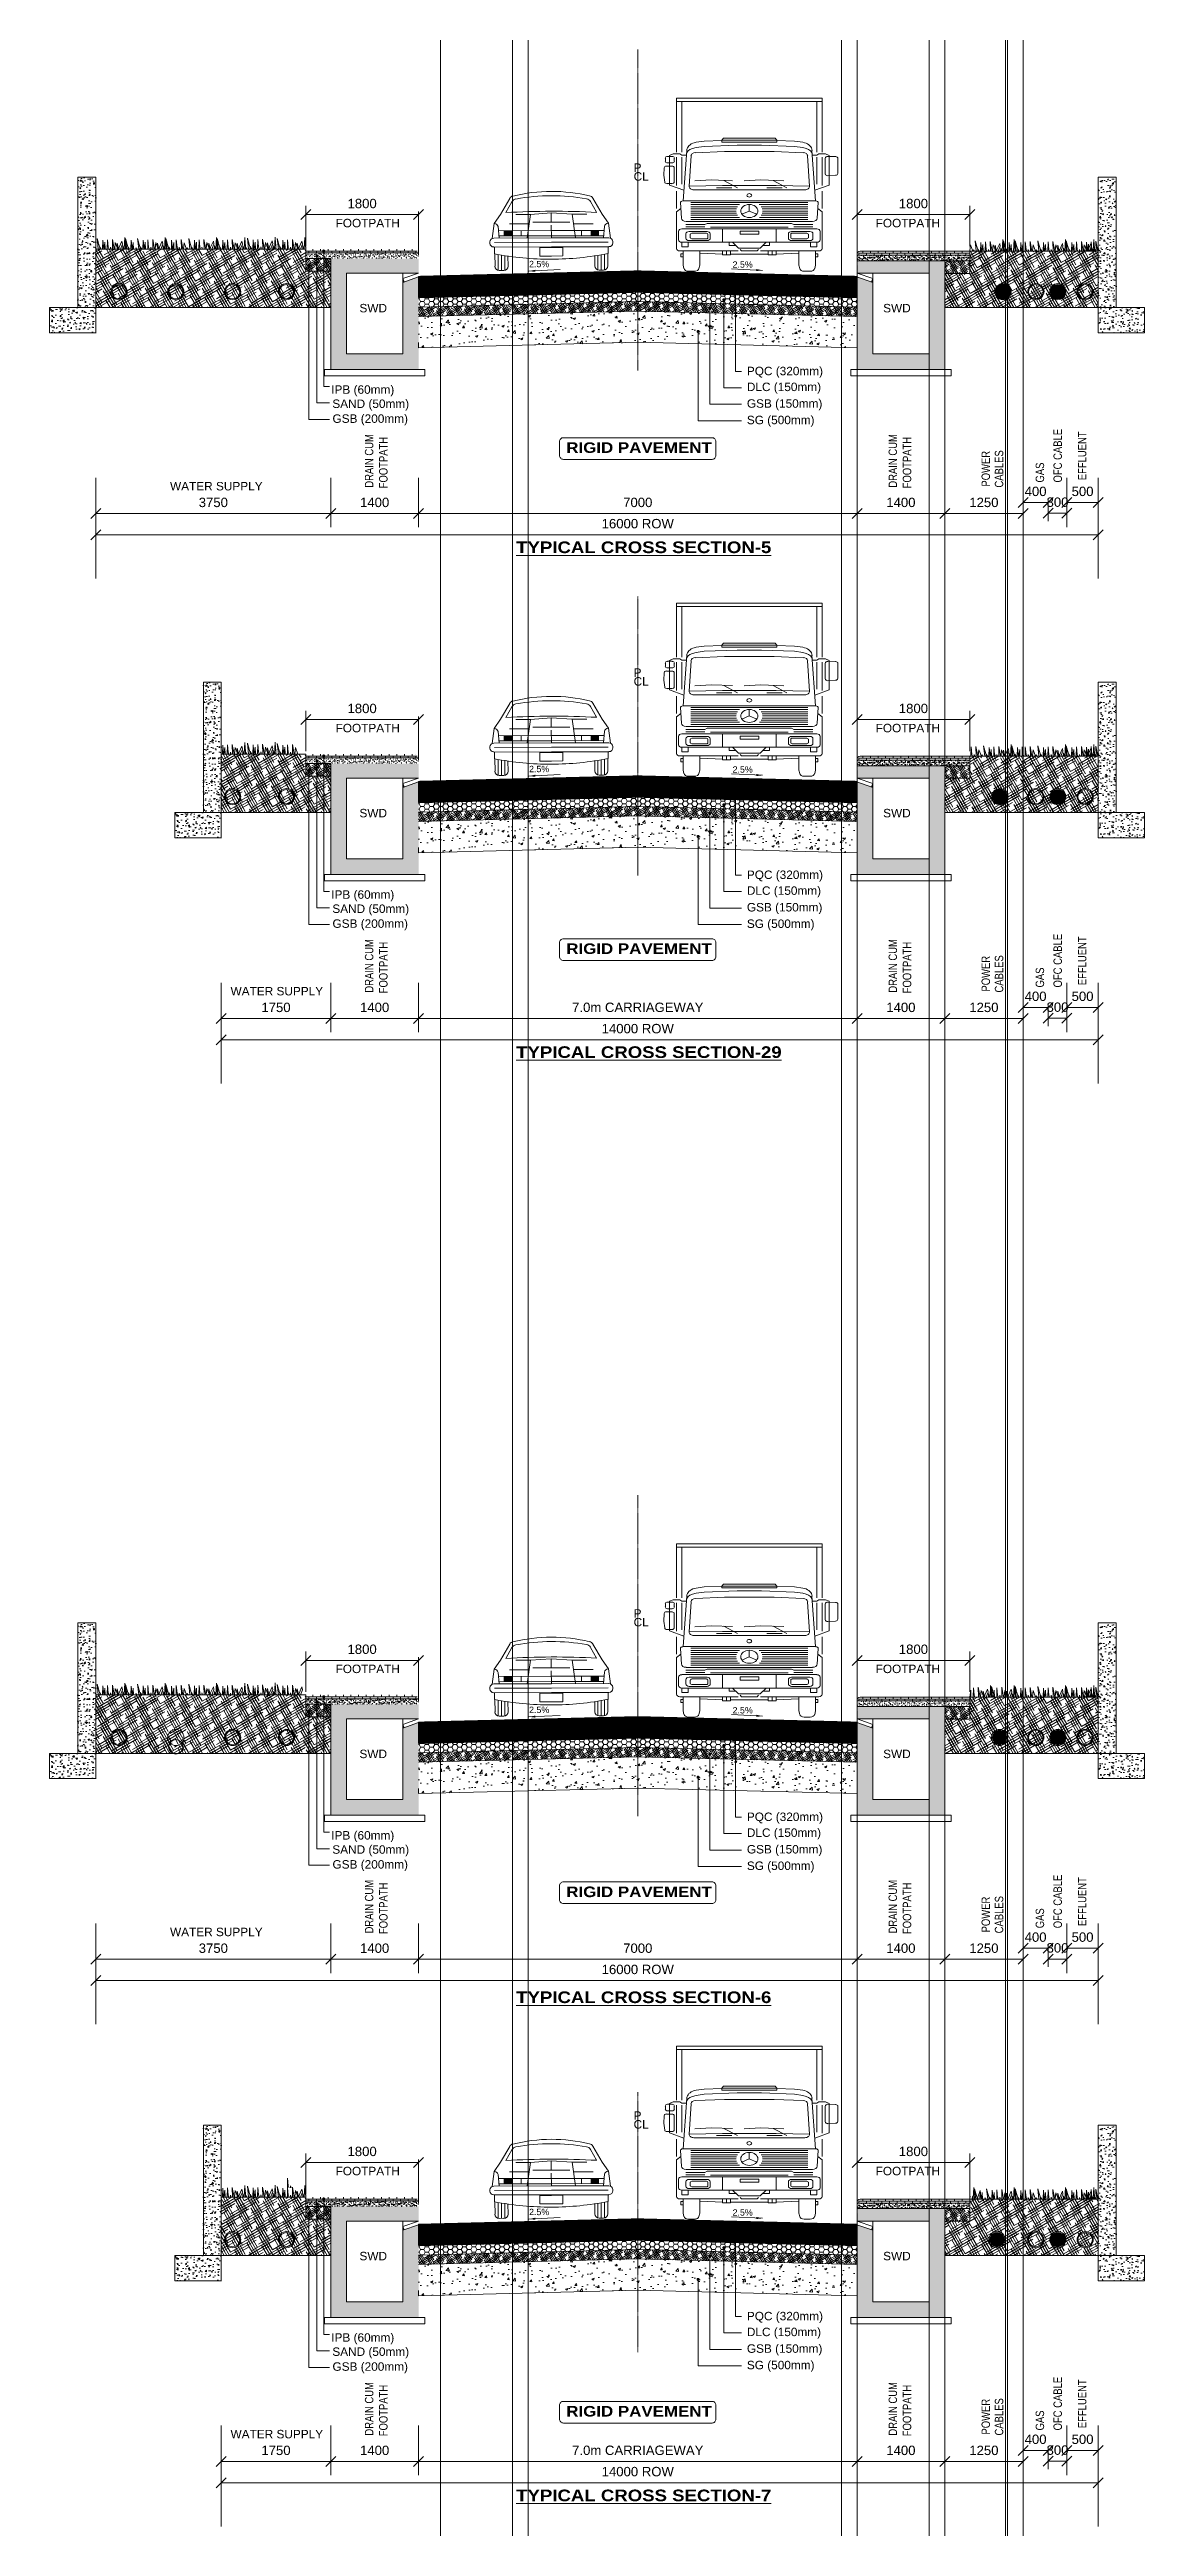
# Model space of a CAD drawing. Header units: inches. Extents: x 1863003 to 1881330, y 133141 to 515800.
# Drawn here: x 1863003 to 1880480, y 330832 to 370371 of the extents above; entities that cross this region are included whole.
import ezdxf

# ---------------------------------------------------------------- set-up
doc = ezdxf.new("R2010")
doc.units = ezdxf.units.IN
doc.header["$MEASUREMENT"] = 0
doc.linetypes.add('CENTERX2', pattern=[4, 2.5, -0.5, 0.5, -0.5])
doc.layers.get('0').update_dxf_attribs({"color": 4, "linetype": 'ELEC_LINE', "lineweight": 13})
doc.layers.get('Defpoints').update_dxf_attribs({"lineweight": 13})
for name, color, linetype, lineweight in [('DIM', 7, 'Continuous', 13), ('DIMEN', 7, 'Continuous', 13), ('HATCH', 252, 'Continuous', 13)]:
    doc.layers.add(name, color=color, linetype=linetype, lineweight=lineweight)
doc.styles.add('AB', font='ariblk.ttf')
doc.styles.add('ARIAL', font='arial.ttf')
doc.styles.get("Standard").update_dxf_attribs({"font": 'romans.shx'})
doc.linetypes.add('ELEC_LINE', pattern='A,12.7,-5.08,["EL",Standard,S=2.54,R=0,X=-2.54,Y=-1.27],-5.08', length=22.86)
doc.dimstyles.get("Standard").update_dxf_attribs({"dimtxt": 180, "dimasz": 160, "dimexe": 50, "dimexo": 50, "dimgap": 100, "dimtad": 1, "dimdec": 0, "dimzin": 0, "dimdsep": 46, "dimtxsty": 'ARIAL', "dimcen": 0.09, "dimclrd": 256, "dimclre": 256, "dimclrt": 256, "dimadec": 0, "dimazin": 0, "dimtm": 1e-09, "dimtfac": 1, "dimtdec": 0, "dimtofl": 0, "dimtmove": 0, "dimatfit": 3, "dimfxl": 0, "dimtolj": 1, "dimtzin": 0, "dimlwd": 9, "dimlwe": -1, "dimarcsym": 0})
pattern_1 = [(50, (0, -168508.07), (358.63009, -31.376067), [37.5, -412.5]), (355, (0, -168508.07), (-69.37567, 376.09607), [30, -330]), (100.451444, (29.9, -168510.7), (289.254423, 344.719995), [31.870096, -350.571056]), (46.1842, (0, -168408.07), (533.62067, -82.75964), [56.25, -618.75]), (96.635635, (44.47, -168414.97), (467.33097, 487.0593), [47.80517, -525.85688]), (351.184164, (0, -168408.07), (467.33097, 487.0593), [45, -495]), (21, (50, -168433.07), (298.453526, -201.309445), [37.5, -412.5]), (326, (50, -168433.07), (121.657666, 362.57502), [30, -330]), (71.451445, (74.87, -168449.84), (420.11119, 161.265576), [31.870095, -350.571056]), (37.5, (0, -168508.07), (6.079928, 166.446927), [0, -326, 0, -335, 0, -331.25]), (7.5, (0, -168508.07), (131.534769, 197.205856), [0, -191, 0, -318.5, 0, -126.25]), (327.5, (-111.5, -168508.07), (266.911218, -11.277436), [0, -125, 0, -390, 0, -517.5]), (317.5, (-161.5, -168508.07), (291.593085, 50.05249), [0, -162.5, 0, -259, 0, -367.5])]
pattern_2 = [(30, (0, -168508.07), (74.10254038, 71.6506351), [400, -200]), (120, (0, -168508.07), (28.3493649, -99.10254038), [400, -200])]
pattern_3 = [(0, (0, -168508.07), (75, 43.3012702), [50, -100]), (120, (0, -168508.07), (-75, 43.3012702), [50, -100]), (60, (0, -168508.07), (2e-14, 86.6025404), [-100, 50])]
pattern_4 = [(45, (0, -168508.0688), (-0.8838834765, 0.8838834765), [])]
pattern_5 = [(50, (0, -176524.18), (358.63009, -31.376067), [37.5, -412.5]), (355, (0, -176524.18), (-69.37567, 376.09607), [30, -330]), (100.451444, (29.9, -176526.8), (289.254423, 344.719995), [31.870096, -350.571056]), (46.1842, (0, -176424.18), (533.62067, -82.75964), [56.25, -618.75]), (96.635635, (44.47, -176431.07), (467.33097, 487.0593), [47.80517, -525.85688]), (351.184164, (0, -176424.2), (467.33097, 487.0593), [45, -495]), (21, (50, -176449.18), (298.453526, -201.309445), [37.5, -412.5]), (326, (50, -176449.18), (121.657666, 362.57502), [30, -330]), (71.451445, (74.87, -176465.95), (420.11119, 161.265576), [31.870095, -350.571056]), (37.5, (0, -176524.18), (6.079928, 166.446927), [0, -326, 0, -335, 0, -331.25]), (7.5, (0, -176524.18), (131.534769, 197.205856), [0, -191, 0, -318.5, 0, -126.25]), (327.5, (-111.5, -176524.18), (266.911218, -11.277436), [0, -125, 0, -390, 0, -517.5]), (317.5, (-161.5, -176524.18), (291.593085, 50.05249), [0, -162.5, 0, -259, 0, -367.5])]
pattern_6 = [(30, (0, -176524.176), (74.10254038, 71.6506351), [400, -200]), (120, (0, -176524.176), (28.3493649, -99.10254038), [400, -200])]
pattern_7 = [(0, (0, -176524.176), (75, 43.3012702), [50, -100]), (120, (0, -176524.176), (-75, 43.3012702), [50, -100]), (60, (0, -176524.176), (2e-14, 86.6025404), [-100, 50])]
pattern_8 = [(45, (0, -176524.176), (-0.8838834765, 0.8838834765), [])]
pattern_9 = [(30, (0, 150), (111.1538106, 107.47595264), [600, -300]), (120, (0, 150), (42.52404736, -148.6538106), [600, -300])]
pattern_10 = [(50, (0, -145429.4), (358.63009, -31.376067), [37.5, -412.5]), (355, (0, -145429.4), (-69.37567, 376.09607), [30, -330]), (100.451444, (29.9, -145432), (289.254423, 344.719995), [31.870096, -350.571056]), (46.1842, (0, -145329.4), (533.62067, -82.75964), [56.25, -618.75]), (96.635635, (44.47, -145336.3), (467.33097, 487.0593), [47.80517, -525.85688]), (351.184164, (0, -145329.4), (467.33097, 487.0593), [45, -495]), (21, (50, -145354.4), (298.453526, -201.309445), [37.5, -412.5]), (326, (50, -145354.4), (121.657666, 362.57502), [30, -330]), (71.451445, (74.87, -145371.17), (420.11119, 161.265576), [31.870095, -350.571056]), (37.5, (0, -145429.39), (6.079928, 166.446927), [0, -326, 0, -335, 0, -331.25]), (7.5, (0, -145429.39), (131.534769, 197.205856), [0, -191, 0, -318.5, 0, -126.25]), (327.5, (-111.5, -145429.39), (266.911218, -11.277436), [0, -125, 0, -390, 0, -517.5]), (317.5, (-161.5, -145429.4), (291.593085, 50.05249), [0, -162.5, 0, -259, 0, -367.5])]
pattern_11 = [(30, (0, -145429.39), (74.10254038, 71.6506351), [400, -200]), (120, (0, -145429.39), (28.3493649, -99.10254038), [400, -200])]
pattern_12 = [(0, (0, -145429.39), (75, 43.3012702), [50, -100]), (120, (0, -145429.39), (-75, 43.3012702), [50, -100]), (60, (0, -145429.39), (2e-14, 86.6025404), [-100, 50])]
pattern_13 = [(45, (0, -145429.391), (-0.8838834765, 0.8838834765), [])]
pattern_14 = [(50, (0, -153490.3), (358.63009, -31.376067), [37.5, -412.5]), (355, (0, -153490.3), (-69.37567, 376.09607), [30, -330]), (100.451444, (29.9, -153492.9), (289.254423, 344.719995), [31.870096, -350.571056]), (46.1842, (0, -153390.3), (533.62067, -82.75964), [56.25, -618.75]), (96.635635, (44.47, -153397.2), (467.33097, 487.0593), [47.80517, -525.85688]), (351.184164, (0, -153390.3), (467.33097, 487.0593), [45, -495]), (21, (50, -153415.3), (298.453526, -201.309445), [37.5, -412.5]), (326, (50, -153415.3), (121.657666, 362.57502), [30, -330]), (71.451445, (74.87, -153432.08), (420.11119, 161.265576), [31.870095, -350.571056]), (37.5, (0, -153490.3), (6.079928, 166.446927), [0, -326, 0, -335, 0, -331.25]), (7.5, (0, -153490.3), (131.534769, 197.205856), [0, -191, 0, -318.5, 0, -126.25]), (327.5, (-111.5, -153490.3), (266.911218, -11.277436), [0, -125, 0, -390, 0, -517.5]), (317.5, (-161.5, -153490.3), (291.593085, 50.05249), [0, -162.5, 0, -259, 0, -367.5])]
pattern_15 = [(30, (0, -153490.302), (74.10254038, 71.6506351), [400, -200]), (120, (0, -153490.302), (28.3493649, -99.10254038), [400, -200])]
pattern_16 = [(0, (0, -153490.302), (75, 43.3012702), [50, -100]), (120, (0, -153490.302), (-75, 43.3012702), [50, -100]), (60, (0, -153490.302), (2e-14, 86.6025404), [-100, 50])]
pattern_17 = [(45, (0, -153490.3024), (-0.8838834765, 0.8838834765), [])]

msp = doc.modelspace()

# ---------------------------------------------------------------- texts
at = {"layer": 'DIMEN', "linetype": 'Continuous', "style": 'ARIAL'}
for s, height, p in [('P', 135, (1872325.8, 368418.1)), ('CL', 135, (1872325.8, 368278.4)), ('FOOTPATH', 135, (1867568.3, 367533.1)), ('FOOTPATH', 135, (1876189.3, 367533.1)), ('2.5%%%', 101.25, (1870656.7, 366896.6)), ('2.5%%%', 101.25, (1873905.2, 366889)), ('SWD', 135, (1867949.6, 366175.6)), ('SWD', 135, (1876309, 366175.6)), ('IPB (60mm)', 135, (1867499.5, 364875.6)), ('PQC (320mm)', 135, (1874133.6, 365171.7)), ('DLC (150mm)', 135, (1874133.6, 364918.9)), ('SAND (50mm)', 135, (1867516.5, 364649.5)), ('GSB (200mm)', 135, (1867519, 364412.1)), ('GSB (150mm)', 135, (1874133.6, 364653.3)), ('SG (500mm)', 135, (1874133.6, 364390.2)), ('WATER SUPPLY', 135, (1864926, 363333.4)), ('CL', 135, (1872325.8, 360217.5)), ('P', 135, (1872325.8, 360357.2)), ('FOOTPATH', 135, (1867568.3, 359472.2)), ('FOOTPATH', 135, (1876189.3, 359472.2)), ('2.5%%%', 101.25, (1870656.7, 358835.7)), ('2.5%%%', 101.25, (1873905.2, 358828.1)), ('SWD', 135, (1867949.6, 358114.7)), ('SWD', 135, (1876309, 358114.7)), ('PQC (320mm)', 135, (1874133.6, 357130.6)), ('IPB (60mm)', 135, (1867499.5, 356814.7)), ('SAND (50mm)', 135, (1867516.5, 356588.6)), ('GSB (150mm)', 135, (1874133.6, 356612.2)), ('DLC (150mm)', 135, (1874133.6, 356877.8)), ('GSB (200mm)', 135, (1867519, 356351.2)), ('SG (500mm)', 135, (1874133.6, 356349.1)), ('WATER SUPPLY', 135, (1865891.8, 355272.5)), ('CL', 135, (1872325.8, 345199.8)), ('P', 135, (1872325.8, 345339.4)), ('FOOTPATH', 135, (1867568.3, 344454.4)), ('FOOTPATH', 135, (1876189.3, 344454.4)), ('2.5%%%', 101.25, (1870656.7, 343817.9)), ('2.5%%%', 101.25, (1873905.2, 343810.3)), ('SWD', 135, (1867949.6, 343096.9)), ('SWD', 135, (1876309, 343096.9)), ('PQC (320mm)', 135, (1874133.6, 342093)), ('IPB (60mm)', 135, (1867499.5, 341796.9)), ('SAND (50mm)', 135, (1867516.5, 341570.8)), ('GSB (150mm)', 135, (1874133.6, 341574.6)), ('DLC (150mm)', 135, (1874133.6, 341840.3)), ('GSB (200mm)', 135, (1867519, 341333.4)), ('SG (500mm)', 135, (1874133.6, 341311.6)), ('WATER SUPPLY', 135, (1864926, 340254.7)), ('CL', 135, (1872325.8, 337183.7)), ('P', 135, (1872325.8, 337323.3)), ('FOOTPATH', 135, (1867568.3, 336438.3)), ('FOOTPATH', 135, (1876189.3, 336438.3)), ('2.5%%%', 101.25, (1870656.7, 335801.8)), ('2.5%%%', 101.25, (1873905.2, 335794.2)), ('SWD', 135, (1867949.6, 335080.8)), ('SWD', 135, (1876309, 335080.8)), ('PQC (320mm)', 135, (1874133.6, 334122.7)), ('IPB (60mm)', 135, (1867499.5, 333780.8)), ('GSB (150mm)', 135, (1874133.6, 333604.3)), ('DLC (150mm)', 135, (1874133.6, 333870)), ('SAND (50mm)', 135, (1867516.5, 333554.7)), ('GSB (200mm)', 135, (1867519, 333317.3)), ('SG (500mm)', 135, (1874133.6, 333341.3)), ('WATER SUPPLY', 135, (1865891.8, 332238.6))]:
    msp.add_text(s, height=height, dxfattribs=at).set_placement(p)
at = {"layer": 'DIMEN', "linetype": 'Continuous', "style": 'ARIAL', "width": 0.8}
for s, p in [('DRAIN CUM', (1868171.4, 363377)), ('FOOTPATH', (1868397.9, 363367)), ('DRAIN CUM', (1876530.5, 363377)), ('FOOTPATH', (1876757, 363367)), ('OFC CABLE', (1879162.5, 363459.9)), ('EFFLUENT', (1879552.4, 363496)), ('POWER', (1878014.4, 363394.2)), ('CABLES', (1878226.4, 363378.9)), ('GAS', (1878877.8, 363459.7)), ('OFC CABLE', (1879162.5, 355399)), ('DRAIN CUM', (1868171.4, 355316.1)), ('FOOTPATH', (1868397.9, 355306.1)), ('DRAIN CUM', (1876530.5, 355316.1)), ('FOOTPATH', (1876757, 355306.1)), ('POWER', (1878014.4, 355333.3)), ('CABLES', (1878226.4, 355318)), ('EFFLUENT', (1879552.4, 355435.1)), ('GAS', (1878877.8, 355398.8)), ('OFC CABLE', (1879162.5, 340381.3)), ('DRAIN CUM', (1868171.4, 340298.4)), ('FOOTPATH', (1868397.9, 340288.3)), ('DRAIN CUM', (1876530.5, 340298.4)), ('FOOTPATH', (1876757, 340288.3)), ('POWER', (1878014.4, 340315.5)), ('CABLES', (1878226.4, 340300.2)), ('EFFLUENT', (1879552.4, 340417.3)), ('GAS', (1878877.8, 340381.1)), ('DRAIN CUM', (1868171.4, 332282.3)), ('FOOTPATH', (1868397.9, 332272.2)), ('DRAIN CUM', (1876530.5, 332282.3)), ('FOOTPATH', (1876757, 332272.2)), ('OFC CABLE', (1879162.5, 332365.2)), ('EFFLUENT', (1879552.4, 332401.2)), ('POWER', (1878014.4, 332299.4)), ('CABLES', (1878226.4, 332284.1)), ('GAS', (1878877.8, 332364.9))]:
    msp.add_text(s, height=135, rotation=90, dxfattribs=at).set_placement(p)
at = {"layer": 'DIMEN', "style": 'AB'}
for s, height, p in [('RIGID PAVEMENT', 168.75, (1871250.8, 363932.2)), ('%%UTYPICAL CROSS SECTION-5', 185.625, (1870450.7, 362332.8)), ('RIGID PAVEMENT', 168.75, (1871250.8, 355933.7)), ('%%UTYPICAL CROSS SECTION-29', 185.625, (1870450.7, 354274.2)), ('RIGID PAVEMENT', 168.75, (1871250.8, 340878.5)), ('%%UTYPICAL CROSS SECTION-6', 185.625, (1870450.7, 339187.1)), ('RIGID PAVEMENT', 168.75, (1871250.8, 332586.7)), ('%%UTYPICAL CROSS SECTION-7', 185.625, (1870450.7, 331234.9))]:
    msp.add_text(s, height=height, dxfattribs=at).set_placement(p)

# ---------------------------------------------------------------- blocks, each defined once
blk = doc.blocks.new('ca')
at = {"color": 8}
for p, q in [((-28.9, 25.6), (-23.6, 34.6)), ((-25.8, 26.6), (-22.4, 32.7)), ((25.8, 26.6), (22.4, 32.7)), ((28.9, 25.6), (23.6, 34.6)), ((-33.6, 11.9), (-32.6, 20.4)), ((-32.6, 20.4), (-28.9, 25.6)), ((-32.6, 20.4), (-32.3, 20.4)), ((-30.3, 18.6), (-29.6, 12.1)), ((-30, 16.3), (0, 16.3)), ((-26.8, 13.3), (-26.8, 16.3)), ((-12.6, 20.1), (-23.8, 20.1)), ((-22.6, 13.3), (-22.6, 16.3)), ((-11.9, 25.5), (-20.2, 25.5)), ((-17.2, 13.3), (-17.2, 16.3)), ((-11.9, 25.5), (-13.8, 12.1)), ((0, 26.3), (-11.9, 25.5)), ((0, 21.1), (-10.6, 21.1)), ((0, 26.3), (11.9, 25.5)), ((0, 21.1), (0, 26.3)), ((0, 21.1), (10.6, 21.1)), ((0, 19.4), (0, 12.1)), ((30, 16.3), (0, 16.3)), ((11.9, 25.5), (13.8, 12.1)), ((11.9, 25.5), (20.2, 25.5)), ((12.6, 20.1), (23.8, 20.1)), ((17.2, 13.3), (17.2, 16.3)), ((22.6, 13.3), (22.6, 16.3)), ((26.8, 13.3), (26.8, 16.3)), ((32.6, 20.4), (28.9, 25.6)), ((30.3, 18.6), (29.6, 12.1)), ((32.6, 20.4), (32.3, 20.4)), ((33.6, 11.9), (32.6, 20.4)), ((-35, 9.2), (-35, 9.9)), ((-32.8, 12.1), (0, 12.1)), ((-32.8, 7), (0, 7)), ((-32.4, 7), (-32.4, 3.1)), ((-32.3, 9.6), (0, 9.6)), ((-32.1, -3.9), (-32.1, 3.1)), ((-30.3, -6.3), (-30.3, 2.7)), ((-29.7, 13.3), (0, 13.3)), ((-28.4, -6.3), (-28.4, 2.4)), ((-26.5, -6.3), (-26.5, 2.1)), ((-24.7, 1.8), (-24.7, -3.9)), ((-6.6, 1.8), (-6.6, 6.7)), ((-6.6, 6.7), (0, 6.7)), ((0, 1.8), (-6.6, 1.8)), ((29.7, 13.3), (0, 13.3)), ((32.8, 12.1), (0, 12.1)), ((32.3, 9.6), (0, 9.6)), ((32.8, 7), (0, 7)), ((6.6, 6.7), (0, 6.7)), ((0, 1.8), (6.6, 1.8)), ((6.6, 1.8), (6.6, 6.7)), ((24.7, 1.8), (24.7, -3.9)), ((26.5, -6.3), (26.5, 2.1)), ((28.4, -6.3), (28.4, 2.4)), ((30.3, -6.3), (30.3, 2.7)), ((32.1, -3.9), (32.1, 3.1)), ((32.4, 7), (32.4, 3.1)), ((35, 9.2), (35, 9.9)), ((-27.1, -6.3), (-29.7, -6.3)), ((27.1, -6.3), (29.7, -6.3))]:
    blk.add_line(p, q, dxfattribs=at)
for centre, radius, start, end in [((-21.1, 33.2), 2.93, 104.0557, 149.858), ((-19.5, 31.1), 3.3, 100.1965, 150.1888), ((0, -51.2), 89.8, 90, 104.0557), ((0, -77.3), 113.4, 90, 100.1965), ((0, -51.2), 89.8, 75.9443, 90), ((0, -77.3), 113.4, 79.8035, 90), ((19.5, 31.1), 3.3, 29.8112, 79.8035), ((21.1, 33.2), 2.93, 30.142, 75.9443), ((-32.3, 18.4), 1.99, 6.3627, 90), ((0, -444.8), 472.1, 90, 93.1382), ((0, -444.8), 472.1, 86.8618, 90), ((32.3, 18.4), 1.99, 90, 173.6373), ((-32.8, 9.9), 2.16, 90, 180), ((-32.8, 9.2), 2.16, 180, 270), ((0, 169.6), 169.6, 258.9833, 270), ((0, 169.6), 169.6, 270, 281.0167), ((32.8, 9.9), 2.16, 0, 90), ((32.8, 9.2), 2.16, 270, 0), ((-29.7, -3.9), 2.44, 180, 270), ((-27.1, -3.9), 2.44, 270, 0), ((27.1, -3.9), 2.44, 180, 270), ((29.7, -3.9), 2.44, 270, 0)]:
    blk.add_arc(centre, radius, start, end, dxfattribs=at)
for points in [[(-22.6, 13.3), (-22.6, 16.3), (-26.8, 13.3), (-26.8, 16.3)], [(22.6, 13.3), (22.6, 16.3), (26.8, 13.3), (26.8, 16.3)]]:
    blk.add_solid(points, dxfattribs=at)
blk = doc.blocks.new('_Oblique')
at = {"color": 0, "linetype": 'ByBlock', "lineweight": -2}
blk.add_line((-0.5, -0.5), (0.5, 0.5), dxfattribs=at)
blk = doc.blocks.new('*D115')
at = {"layer": 'Defpoints', "color": 0, "ltscale": 0.02}
for p in [(1878942, 339890), (1878942, 339713), (1879242, 339713)]:
    blk.add_point(p, dxfattribs=at)
at = {"layer": 'DIMEN', "ltscale": 0.02}
for p, q in [((1878942, 339763), (1878942, 339940)), ((1879242, 339763), (1879242, 339940))]:
    blk.add_line(p, q, dxfattribs=at)
at = {"layer": 'DIMEN', "lineweight": 9, "ltscale": 0.02}
blk.add_line((1879242, 339890), (1878942, 339890), dxfattribs=at)
at = {"layer": 'DIMEN', "lineweight": 9, "ltscale": 0.02, "xscale": 160, "yscale": 160, "zscale": 160, "rotation": 180}
blk.add_blockref('_Oblique', (1878942, 339890), dxfattribs=at)
at = {"layer": 'DIMEN', "lineweight": 9, "ltscale": 0.02, "xscale": 160, "yscale": 160, "zscale": 160}
blk.add_blockref('_Oblique', (1879242, 339890), dxfattribs=at)
at = {"layer": 'DIMEN', "ltscale": 0.02, "insert": (1879092, 340067), "char_height": 150, "attachment_point": 5, "style": 'ARIAL'}
blk.add_mtext('\\A1;300', dxfattribs=at)
blk = doc.blocks.new('*D116')
at = {"layer": 'Defpoints', "color": 0, "ltscale": 0.02}
for p in [(1875892, 339886), (1875892, 339886), (1877292, 339886)]:
    blk.add_point(p, dxfattribs=at)
at = {"layer": 'DIMEN', "lineweight": 9, "ltscale": 0.02}
blk.add_line((1877292, 339886), (1875892, 339886), dxfattribs=at)
at = {"layer": 'DIMEN', "lineweight": 9, "ltscale": 0.02, "xscale": 160, "yscale": 160, "zscale": 160, "rotation": 180}
blk.add_blockref('_Oblique', (1875892, 339886), dxfattribs=at)
at = {"layer": 'DIMEN', "lineweight": 9, "ltscale": 0.02, "xscale": 160, "yscale": 160, "zscale": 160}
blk.add_blockref('_Oblique', (1877292, 339886), dxfattribs=at)
at = {"layer": 'DIMEN', "ltscale": 0.02, "insert": (1876592, 340062), "char_height": 150, "attachment_point": 5, "style": 'ARIAL'}
blk.add_mtext('\\A1;1400', dxfattribs=at)
blk = doc.blocks.new('*D117')
at = {"layer": 'Defpoints', "color": 0, "ltscale": 0.02}
for p in [(1868892, 339886), (1868892, 339886), (1875892, 339886)]:
    blk.add_point(p, dxfattribs=at)
at = {"layer": 'DIMEN', "lineweight": 9, "ltscale": 0.02}
blk.add_line((1875892, 339886), (1868892, 339886), dxfattribs=at)
at = {"layer": 'DIMEN', "lineweight": 9, "ltscale": 0.02, "xscale": 160, "yscale": 160, "zscale": 160, "rotation": 180}
blk.add_blockref('_Oblique', (1868892, 339886), dxfattribs=at)
at = {"layer": 'DIMEN', "lineweight": 9, "ltscale": 0.02, "xscale": 160, "yscale": 160, "zscale": 160}
blk.add_blockref('_Oblique', (1875892, 339886), dxfattribs=at)
at = {"layer": 'DIMEN', "ltscale": 0.02, "insert": (1872392, 340062), "char_height": 150, "attachment_point": 5, "style": 'ARIAL'}
blk.add_mtext('\\A1;7000', dxfattribs=at)
blk = doc.blocks.new('*D118')
at = {"layer": 'Defpoints', "color": 0, "ltscale": 0.02}
for p in [(1867492, 339886), (1868892, 339886), (1868892, 339886)]:
    blk.add_point(p, dxfattribs=at)
at = {"layer": 'DIMEN', "lineweight": 9, "ltscale": 0.02}
blk.add_line((1867492, 339886), (1868892, 339886), dxfattribs=at)
at = {"layer": 'DIMEN', "lineweight": 9, "ltscale": 0.02, "xscale": 160, "yscale": 160, "zscale": 160, "rotation": 180}
blk.add_blockref('_Oblique', (1867492, 339886), dxfattribs=at)
at = {"layer": 'DIMEN', "lineweight": 9, "ltscale": 0.02, "xscale": 160, "yscale": 160, "zscale": 160}
blk.add_blockref('_Oblique', (1868892, 339886), dxfattribs=at)
at = {"layer": 'DIMEN', "ltscale": 0.02, "insert": (1868192, 340062), "char_height": 150, "attachment_point": 5, "style": 'ARIAL'}
blk.add_mtext('\\A1;1400', dxfattribs=at)
blk = doc.blocks.new('*D119')
at = {"layer": 'Defpoints', "color": 0, "ltscale": 0.02}
for p in [(1863742, 339368), (1879742, 339545), (1879742, 339368)]:
    blk.add_point(p, dxfattribs=at)
at = {"layer": 'DIMEN', "ltscale": 0.02}
for p, q in [((1863742, 339418), (1863742, 339595)), ((1879742, 339418), (1879742, 339595))]:
    blk.add_line(p, q, dxfattribs=at)
at = {"layer": 'DIMEN', "lineweight": 9, "ltscale": 0.02}
blk.add_line((1863742, 339545), (1879742, 339545), dxfattribs=at)
at = {"layer": 'DIMEN', "lineweight": 9, "ltscale": 0.02, "xscale": 160, "yscale": 160, "zscale": 160, "rotation": 180}
blk.add_blockref('_Oblique', (1863742, 339545), dxfattribs=at)
at = {"layer": 'DIMEN', "lineweight": 9, "ltscale": 0.02, "xscale": 160, "yscale": 160, "zscale": 160}
blk.add_blockref('_Oblique', (1879742, 339545), dxfattribs=at)
at = {"layer": 'DIMEN', "ltscale": 0.02, "insert": (1872392, 339723), "char_height": 150, "attachment_point": 5, "style": 'ARIAL'}
blk.add_mtext('\\A1;16000 ROW', dxfattribs=at)
blk = doc.blocks.new('A$C9c4fc737')
at = {"color": 8, "linetype": 'Continuous'}
for p, q in [((10.8, 147.3), (134.6, 147.3)), ((10.8, 147.3), (10.8, 101.3)), ((10.8, 144.5), (134.6, 144.5)), ((15.3, 144.5), (15.3, 101.3)), ((130.1, 144.5), (130.1, 101.3)), ((134.6, 147.3), (134.6, 101.3)), ((24.3, 104.5), (27.4, 105.4)), ((25.8, 109.4), (27.4, 109.8)), ((34.4, 110.7), (27.4, 109.8)), ((34.4, 106.3), (27.4, 105.4)), ((34.4, 110.7), (49.4, 111.3)), ((34.4, 106.3), (62.3, 107.4)), ((49.4, 111.5), (50.8, 113.2)), ((96, 111.5), (49.4, 111.5)), ((49.4, 109.9), (49.4, 111.5)), ((49.4, 109.9), (96, 109.9)), ((50.8, 113.2), (94.6, 113.2)), ((62.3, 107.4), (83.1, 107.4)), ((111, 106.3), (83.1, 107.4)), ((94.6, 113.2), (96, 111.5)), ((96, 109.9), (96, 111.5)), ((111, 110.7), (96, 111.3)), ((111, 110.7), (118.1, 109.8)), ((111, 106.3), (118.1, 105.4)), ((119.6, 109.4), (118.1, 109.8)), ((121.1, 104.5), (118.1, 105.4)), ((0.3, 88.1), (0, 81.7)), ((1.3, 93.7), (1.3, 96.3)), ((6.9, 89.5), (2.3, 89.5)), ((7, 97.8), (3.2, 97.8)), ((3.2, 92.2), (7, 92.2)), ((7.9, 99.8), (4.9, 98.6)), ((4.9, 98.6), (4.9, 73.4)), ((13.6, 99.8), (7.9, 99.8)), ((8.8, 88), (8.8, 76)), ((8.9, 93.7), (8.9, 96.3)), ((10.8, 97.1), (10.8, 73.1)), ((15.2, 98.7), (13.6, 99.8)), ((19.1, 98.7), (15.2, 98.7)), ((15.3, 97.1), (15.3, 74.2)), ((16.4, 59.9), (19.4, 102.9)), ((21.5, 72.4), (23.1, 98.1)), ((26.8, 100.9), (51.6, 101.9)), ((51.6, 101.9), (93.8, 101.9)), ((118.6, 100.9), (93.8, 101.9)), ((123.9, 72.4), (122.3, 98.1)), ((129, 59.9), (126, 102.9)), ((126.3, 98.7), (130.2, 98.7)), ((130.1, 97.1), (130.1, 74.2)), ((130.2, 98.7), (131.8, 99.8)), ((131.8, 99.8), (137.5, 99.8)), ((134.6, 97.1), (134.6, 73.1)), ((137.3, 96.3), (137.3, 82.8)), ((137.5, 99.8), (140.5, 98.6)), ((139.3, 97.8), (146.1, 97.6)), ((140.5, 98.6), (140.5, 73.4)), ((147.9, 83.2), (148, 96.1)), ((0.7, 75.9), (0, 81.7)), ((6.9, 74.6), (2.7, 74.6)), ((4.9, 73.4), (17.1, 68.9)), ((10.8, 53.4), (10.8, 68.2)), ((21.5, 72.4), (49.8, 72.9)), ((84.6, 69.3), (25.5, 69.3)), ((40.5, 77.7), (26.3, 76.9)), ((58.4, 77.1), (40.5, 77.7)), ((44.7, 71.1), (57.9, 71.1)), ((49.8, 72.9), (95.6, 72.9)), ((62.5, 71.1), (51, 77.3)), ((60.8, 69.3), (120, 69.3)), ((82.5, 77.7), (68.4, 76.9)), ((102, 77), (82.5, 77.7)), ((100.7, 71.1), (87.5, 71.1)), ((104.6, 71.1), (93.1, 77.3)), ((123.9, 72.4), (95.6, 72.9)), ((140.5, 73.4), (128.4, 68.9)), ((134.6, 53.4), (134.6, 68.2)), ((139.4, 81.3), (146.1, 81.7)), ((14.4, 53.5), (10.8, 50.6)), ((10.8, 19.4), (10.8, 50.6)), ((14.1, 58.4), (14.9, 45.1)), ((16.1, 59.9), (129.3, 59.9)), ((126.5, 42.3), (18.9, 42.3)), ((23, 58.5), (122.4, 58.5)), ((23, 56.7), (64.2, 56.7)), ((23, 54.9), (62.7, 54.9)), ((23, 53.1), (61.8, 53.1)), ((23, 51.3), (61.5, 51.3)), ((23, 49.5), (61.8, 49.5)), ((23, 47.7), (62.6, 47.7)), ((23, 45.9), (64.2, 45.9)), ((23, 44.1), (122.4, 44.1)), ((72.7, 51.3), (66.3, 48.5)), ((72.7, 51.3), (72.7, 56.8)), ((72.7, 51.3), (79.1, 48.5)), ((122.4, 56.7), (81.2, 56.7)), ((122.4, 45.9), (81.3, 45.9)), ((122.4, 54.9), (82.8, 54.9)), ((122.4, 47.7), (82.8, 47.7)), ((122.4, 53.1), (83.6, 53.1)), ((122.4, 49.5), (83.6, 49.5)), ((122.4, 51.3), (83.9, 51.3)), ((131.3, 58.4), (130.5, 45.1)), ((131, 53.5), (134.6, 50.6)), ((134.6, 19.4), (134.6, 50.6)), ((12.5, 26.8), (12.5, 34)), ((130.2, 36.1), (15.3, 36.1)), ((130.2, 24.7), (15.3, 24.7)), ((15.3, 24.7), (15.3, 20.9)), ((18.6, 28.2), (18.6, 31.8)), ((34.8, 39.8), (18.8, 39.8)), ((34.8, 37.9), (18.8, 37.9)), ((20.8, 20.9), (20.8, 24.7)), ((21.4, 33.9), (36.7, 33.9)), ((36.7, 26.1), (21.4, 26.1)), ((22.5, 31.5), (22.5, 28.5)), ((23.7, 32.4), (36.3, 32.4)), ((36.3, 27.6), (23.7, 27.6)), ((36.7, 40.8), (34.8, 39.8)), ((36.7, 40.8), (108.7, 40.8)), ((37.5, 31.5), (37.5, 28.5)), ((39.4, 31.8), (39.4, 28.2)), ((39.8, 37.5), (105.6, 37.5)), ((50, 36.1), (50, 24.7)), ((55.5, 24.7), (55.5, 21.9)), ((55.5, 21.9), (61.4, 21.9)), ((58.5, 24.7), (63.6, 19.8)), ((64.8, 34.1), (64.8, 31.5)), ((64.8, 34.1), (80.7, 34.1)), ((64.8, 31.5), (80.7, 31.5)), ((80.7, 34.1), (80.7, 31.5)), ((86.9, 24.7), (81.8, 19.8)), ((89.9, 21.9), (84, 21.9)), ((89.9, 24.7), (89.9, 21.9)), ((95.4, 36.1), (95.4, 24.7)), ((106, 31.8), (106, 28.2)), ((107.9, 31.5), (107.9, 28.5)), ((108.7, 40.8), (110.6, 39.8)), ((124.1, 33.9), (108.7, 33.9)), ((108.7, 26.1), (124.1, 26.1)), ((121.7, 32.4), (109.1, 32.4)), ((109.1, 27.6), (121.7, 27.6)), ((110.6, 39.8), (126.7, 39.8)), ((110.6, 37.9), (126.7, 37.9)), ((122.9, 31.5), (122.9, 28.5)), ((124.6, 20.9), (124.6, 24.7)), ((126.8, 28.2), (126.8, 31.8)), ((130.2, 24.7), (130.2, 20.9)), ((132.9, 26.8), (132.9, 34)), ((63.2, 17.3), (13.6, 17.3)), ((14.5, 12.3), (14.5, 15)), ((14.5, 15), (16.3, 15)), ((16.3, 12.3), (14.5, 12.3)), ((15.3, 20.9), (20.8, 20.9)), ((16.3, 17.3), (16.3, 5.3)), ((17.1, 2.3), (16.3, 5.3)), ((26, 0), (21, 0)), ((29.8, 2.3), (30.7, 5.3)), ((30.7, 17.3), (30.7, 5.3)), ((49.8, 14.6), (30.9, 15.4)), ((49.8, 17.3), (49.8, 13.9)), ((49.8, 13.9), (56.6, 13.9)), ((53.2, 13.9), (53.2, 17.3)), ((56.6, 13.9), (56.6, 17.3)), ((56.6, 14.6), (88.8, 14.6)), ((63.6, 19.8), (81.8, 19.8)), ((66.1, 17.3), (64.8, 18.6)), ((79.3, 17.3), (66.1, 17.3)), ((79.3, 17.3), (80.6, 18.6)), ((82.2, 17.3), (131.9, 17.3)), ((88.8, 13.9), (88.8, 17.3)), ((95.6, 13.9), (88.8, 13.9)), ((92.2, 13.9), (92.2, 17.3)), ((95.6, 17.3), (95.6, 13.9)), ((95.6, 14.6), (114.5, 15.4)), ((114.7, 17.3), (114.7, 5.3)), ((115.6, 2.3), (114.7, 5.3)), ((119.4, 0), (124.4, 0)), ((130.2, 20.9), (124.6, 20.9)), ((128.3, 2.3), (129.1, 5.3)), ((129.1, 17.3), (129.1, 5.3)), ((130.9, 15), (129.1, 15)), ((129.1, 12.3), (130.9, 12.3)), ((130.9, 12.3), (130.9, 15))]:
    blk.add_line(p, q, dxfattribs=at)
for centre, major_axis, start_param, end_param in [((29.3, 102.5), (9.84, 0), 1.929567, 3.089386), ((116.2, 102.5), (-9.84, 0), 3.193799, 4.353618), ((2.2, 88.1), (-1.97, 0), 4.697006, 6.25023), ((3.2, 96.3), (1.97, 0), 1.570796, 3.141593), ((3.2, 93.7), (-1.97, 0), 0, 1.570796), ((6.9, 88), (1.97, 0), 0, 1.555413), ((7, 96.3), (1.97, 0), 0, 1.570796), ((7, 93.7), (-1.97, 0), 1.570796, 3.141593), ((27, 99), (7.87, 0), 1.929567, 3.089386), ((27, 98), (-3.94, 0), -1.51867, -0.04621), ((118.4, 98), (3.94, 0), 0.04621, 1.51867), ((118.4, 99), (7.87, 0), 0.052207, 1.212026), ((139.3, 96.3), (1.97, 0), 1.538549, 3.141593), ((146.1, 96.1), (1.97, 0), -0.010752, 1.538549), ((2.7, 76), (-1.97, 0), 0.096474, 1.570796), ((6.9, 76), (-1.97, 0), 1.570796, 3.141593), ((25.5, 72.3), (-3.94, 0), -0.04621, 1.570796), ((72.7, 64.6), (-2, 0), 3.141593, 9.424778), ((120, 72.3), (3.94, 0), 4.712389, 6.329395), ((139.3, 82.8), (-1.97, 0), 0, 1.650626), ((145.9, 83.2), (-1.97, 0), 1.650626, 3.13084), ((16.1, 58.4), (-1.97, 0), -1.570796, 0.046121), ((18.9, 45.3), (3.94, 0), 3.187714, 4.712389), ((126.5, 45.3), (-3.94, 0), 1.570796, 3.095472), ((129.3, 58.4), (1.97, 0), -0.046121, 1.570796), ((15.3, 34), (-2.76, 0), -1.570796, 0), ((15.3, 26.8), (2.76, 0), 3.141593, 4.712389), ((21.4, 31.8), (2.76, 0), 1.570796, 3.141593), ((21.4, 28.2), (-2.76, 0), 0, 1.570796), ((23.7, 31.5), (-1.18, 0), -1.570796, 0), ((23.7, 28.5), (1.18, 0), 3.141593, 4.712389), ((36.3, 31.5), (1.18, 0), 0, 1.570796), ((36.3, 28.5), (-1.18, 0), 1.570796, 3.141593), ((36.7, 31.8), (2.76, 0), 0, 1.570796), ((36.7, 28.2), (-2.76, 0), 1.570796, 3.141593), ((108.7, 31.8), (2.76, 0), 1.570796, 3.141593), ((108.7, 28.2), (-2.76, 0), 0, 1.570796), ((109.1, 31.5), (1.18, 0), 1.570796, 3.141593), ((109.1, 28.5), (1.18, 0), 3.141593, 4.712389), ((121.7, 31.5), (-1.18, 0), 3.141593, 4.712389), ((121.7, 28.5), (1.18, 0), 4.712389, 6.283185), ((124.1, 31.8), (-2.76, 0), 3.141593, 4.712389), ((124.1, 28.2), (2.76, 0), 4.712389, 6.283185), ((130.2, 34), (2.76, 0), 0, 1.570796), ((130.2, 26.8), (-2.76, 0), 1.570796, 3.141593), ((13.6, 19.4), (-2.76, 0), 0, 1.570796), ((21, 3), (-3.94, 0), 0.210626, 1.570796), ((26, 3), (3.94, 0), 4.712389, 6.072559), ((119.4, 3), (-3.94, 0), 0.210626, 1.570796), ((124.4, 3), (3.94, 0), 4.712389, 6.072559), ((131.9, 19.4), (2.76, 0), 4.712389, 6.283185)]:
    blk.add_ellipse(centre, major_axis=major_axis, ratio=0.75, start_param=start_param, end_param=end_param, dxfattribs=at)
blk.add_ellipse((72.7, 51.3), major_axis=(7.35, 0), ratio=0.75, dxfattribs=at)
blk = doc.blocks.new('*D120')
at = {"layer": 'Defpoints', "color": 0, "ltscale": 0.02}
for p in [(1878542, 340062), (1878542, 339886), (1878942, 339886)]:
    blk.add_point(p, dxfattribs=at)
at = {"layer": 'DIMEN', "ltscale": 0.02}
for p, q in [((1878542, 339936), (1878542, 340112)), ((1878942, 339936), (1878942, 340112))]:
    blk.add_line(p, q, dxfattribs=at)
at = {"layer": 'DIMEN', "lineweight": 9, "ltscale": 0.02}
blk.add_line((1878942, 340062), (1878542, 340062), dxfattribs=at)
at = {"layer": 'DIMEN', "lineweight": 9, "ltscale": 0.02, "xscale": 160, "yscale": 160, "zscale": 160, "rotation": 180}
blk.add_blockref('_Oblique', (1878542, 340062), dxfattribs=at)
at = {"layer": 'DIMEN', "lineweight": 9, "ltscale": 0.02, "xscale": 160, "yscale": 160, "zscale": 160}
blk.add_blockref('_Oblique', (1878942, 340062), dxfattribs=at)
at = {"layer": 'DIMEN', "ltscale": 0.02, "insert": (1878742, 340239), "char_height": 150, "attachment_point": 5, "style": 'ARIAL'}
blk.add_mtext('\\A1;400', dxfattribs=at)
blk = doc.blocks.new('*D121')
at = {"layer": 'Defpoints', "color": 0, "ltscale": 0.02}
for p in [(1877292, 339886), (1877292, 339886), (1878542, 339886)]:
    blk.add_point(p, dxfattribs=at)
at = {"layer": 'DIMEN', "lineweight": 9, "ltscale": 0.02}
blk.add_line((1878542, 339886), (1877292, 339886), dxfattribs=at)
at = {"layer": 'DIMEN', "lineweight": 9, "ltscale": 0.02, "xscale": 160, "yscale": 160, "zscale": 160, "rotation": 180}
blk.add_blockref('_Oblique', (1877292, 339886), dxfattribs=at)
at = {"layer": 'DIMEN', "lineweight": 9, "ltscale": 0.02, "xscale": 160, "yscale": 160, "zscale": 160}
blk.add_blockref('_Oblique', (1878542, 339886), dxfattribs=at)
at = {"layer": 'DIMEN', "ltscale": 0.02, "insert": (1877917, 340062), "char_height": 150, "attachment_point": 5, "style": 'ARIAL'}
blk.add_mtext('\\A1;1250', dxfattribs=at)
blk = doc.blocks.new('*D122')
at = {"layer": 'Defpoints', "color": 0, "ltscale": 0.02}
for p in [(1863742, 340458), (1867492, 340458), (1867492, 339886)]:
    blk.add_point(p, dxfattribs=at)
at = {"layer": 'DIMEN', "ltscale": 0.02}
for p, q in [((1863742, 340408), (1863742, 339836)), ((1867492, 340408), (1867492, 339836))]:
    blk.add_line(p, q, dxfattribs=at)
at = {"layer": 'DIMEN', "lineweight": 9, "ltscale": 0.02}
blk.add_line((1863742, 339886), (1867492, 339886), dxfattribs=at)
at = {"layer": 'DIMEN', "lineweight": 9, "ltscale": 0.02, "xscale": 160, "yscale": 160, "zscale": 160, "rotation": 180}
blk.add_blockref('_Oblique', (1863742, 339886), dxfattribs=at)
at = {"layer": 'DIMEN', "lineweight": 9, "ltscale": 0.02, "xscale": 160, "yscale": 160, "zscale": 160}
blk.add_blockref('_Oblique', (1867492, 339886), dxfattribs=at)
at = {"layer": 'DIMEN', "ltscale": 0.02, "insert": (1865617, 340062), "char_height": 150, "attachment_point": 5, "style": 'ARIAL'}
blk.add_mtext('\\A1;3750', dxfattribs=at)
blk = doc.blocks.new('*D114')
at = {"layer": 'Defpoints', "color": 0, "ltscale": 0.02}
for p in [(1879242, 340062), (1879242, 339886), (1879742, 339886)]:
    blk.add_point(p, dxfattribs=at)
at = {"layer": 'DIMEN', "ltscale": 0.02}
for p, q in [((1879242, 339936), (1879242, 340112)), ((1879742, 339936), (1879742, 340112))]:
    blk.add_line(p, q, dxfattribs=at)
at = {"layer": 'DIMEN', "lineweight": 9, "ltscale": 0.02}
blk.add_line((1879742, 340062), (1879242, 340062), dxfattribs=at)
at = {"layer": 'DIMEN', "lineweight": 9, "ltscale": 0.02, "xscale": 160, "yscale": 160, "zscale": 160, "rotation": 180}
blk.add_blockref('_Oblique', (1879242, 340062), dxfattribs=at)
at = {"layer": 'DIMEN', "lineweight": 9, "ltscale": 0.02, "xscale": 160, "yscale": 160, "zscale": 160}
blk.add_blockref('_Oblique', (1879742, 340062), dxfattribs=at)
at = {"layer": 'DIMEN', "ltscale": 0.02, "insert": (1879492, 340239), "char_height": 150, "attachment_point": 5, "style": 'ARIAL'}
blk.add_mtext('\\A1;500', dxfattribs=at)
blk = doc.blocks.new('*D123')
at = {"layer": 'Defpoints', "color": 0, "ltscale": 0.02}
for p in [(1878942, 331874), (1878942, 331697), (1879242, 331697)]:
    blk.add_point(p, dxfattribs=at)
at = {"layer": 'DIMEN', "ltscale": 0.02}
for p, q in [((1878942, 331747), (1878942, 331924)), ((1879242, 331747), (1879242, 331924))]:
    blk.add_line(p, q, dxfattribs=at)
at = {"layer": 'DIMEN', "lineweight": 9, "ltscale": 0.02}
blk.add_line((1879242, 331874), (1878942, 331874), dxfattribs=at)
at = {"layer": 'DIMEN', "lineweight": 9, "ltscale": 0.02, "xscale": 160, "yscale": 160, "zscale": 160, "rotation": 180}
blk.add_blockref('_Oblique', (1878942, 331874), dxfattribs=at)
at = {"layer": 'DIMEN', "lineweight": 9, "ltscale": 0.02, "xscale": 160, "yscale": 160, "zscale": 160}
blk.add_blockref('_Oblique', (1879242, 331874), dxfattribs=at)
at = {"layer": 'DIMEN', "ltscale": 0.02, "insert": (1879092, 332050), "char_height": 150, "attachment_point": 5, "style": 'ARIAL'}
blk.add_mtext('\\A1;300', dxfattribs=at)
blk = doc.blocks.new('*D124')
at = {"layer": 'Defpoints', "color": 0, "ltscale": 0.02}
for p in [(1875892, 331869), (1875892, 331869), (1877292, 331869)]:
    blk.add_point(p, dxfattribs=at)
at = {"layer": 'DIMEN', "lineweight": 9, "ltscale": 0.02}
blk.add_line((1877292, 331869), (1875892, 331869), dxfattribs=at)
at = {"layer": 'DIMEN', "lineweight": 9, "ltscale": 0.02, "xscale": 160, "yscale": 160, "zscale": 160, "rotation": 180}
blk.add_blockref('_Oblique', (1875892, 331869), dxfattribs=at)
at = {"layer": 'DIMEN', "lineweight": 9, "ltscale": 0.02, "xscale": 160, "yscale": 160, "zscale": 160}
blk.add_blockref('_Oblique', (1877292, 331869), dxfattribs=at)
at = {"layer": 'DIMEN', "ltscale": 0.02, "insert": (1876592, 332046), "char_height": 150, "attachment_point": 5, "style": 'ARIAL'}
blk.add_mtext('\\A1;1400', dxfattribs=at)
blk = doc.blocks.new('*D125')
at = {"layer": 'Defpoints', "color": 0, "ltscale": 0.02}
for p in [(1868892, 331869), (1868892, 331869), (1875892, 331869)]:
    blk.add_point(p, dxfattribs=at)
at = {"layer": 'DIMEN', "lineweight": 9, "ltscale": 0.02}
blk.add_line((1875892, 331869), (1868892, 331869), dxfattribs=at)
at = {"layer": 'DIMEN', "lineweight": 9, "ltscale": 0.02, "xscale": 160, "yscale": 160, "zscale": 160, "rotation": 180}
blk.add_blockref('_Oblique', (1868892, 331869), dxfattribs=at)
at = {"layer": 'DIMEN', "lineweight": 9, "ltscale": 0.02, "xscale": 160, "yscale": 160, "zscale": 160}
blk.add_blockref('_Oblique', (1875892, 331869), dxfattribs=at)
at = {"layer": 'DIMEN', "ltscale": 0.02, "insert": (1872392, 332047), "char_height": 150, "attachment_point": 5, "style": 'ARIAL'}
blk.add_mtext('\\A1;7.0m CARRIAGEWAY', dxfattribs=at)
blk = doc.blocks.new('*D126')
at = {"layer": 'Defpoints', "color": 0, "ltscale": 0.02}
for p in [(1867492, 331869), (1868892, 331869), (1868892, 331869)]:
    blk.add_point(p, dxfattribs=at)
at = {"layer": 'DIMEN', "lineweight": 9, "ltscale": 0.02}
blk.add_line((1867492, 331869), (1868892, 331869), dxfattribs=at)
at = {"layer": 'DIMEN', "lineweight": 9, "ltscale": 0.02, "xscale": 160, "yscale": 160, "zscale": 160, "rotation": 180}
blk.add_blockref('_Oblique', (1867492, 331869), dxfattribs=at)
at = {"layer": 'DIMEN', "lineweight": 9, "ltscale": 0.02, "xscale": 160, "yscale": 160, "zscale": 160}
blk.add_blockref('_Oblique', (1868892, 331869), dxfattribs=at)
at = {"layer": 'DIMEN', "ltscale": 0.02, "insert": (1868192, 332046), "char_height": 150, "attachment_point": 5, "style": 'ARIAL'}
blk.add_mtext('\\A1;1400', dxfattribs=at)
blk = doc.blocks.new('*D127')
at = {"layer": 'Defpoints', "color": 0, "ltscale": 0.02}
for p in [(1865742, 331352), (1879742, 331529), (1879742, 331352)]:
    blk.add_point(p, dxfattribs=at)
at = {"layer": 'DIMEN', "ltscale": 0.02}
for p, q in [((1865742, 331402), (1865742, 331579)), ((1879742, 331402), (1879742, 331579))]:
    blk.add_line(p, q, dxfattribs=at)
at = {"layer": 'DIMEN', "lineweight": 9, "ltscale": 0.02}
blk.add_line((1865742, 331529), (1879742, 331529), dxfattribs=at)
at = {"layer": 'DIMEN', "lineweight": 9, "ltscale": 0.02, "xscale": 160, "yscale": 160, "zscale": 160, "rotation": 180}
blk.add_blockref('_Oblique', (1865742, 331529), dxfattribs=at)
at = {"layer": 'DIMEN', "lineweight": 9, "ltscale": 0.02, "xscale": 160, "yscale": 160, "zscale": 160}
blk.add_blockref('_Oblique', (1879742, 331529), dxfattribs=at)
at = {"layer": 'DIMEN', "ltscale": 0.02, "insert": (1872392, 331707), "char_height": 150, "attachment_point": 5, "style": 'ARIAL'}
blk.add_mtext('\\A1;14000 ROW', dxfattribs=at)
blk = doc.blocks.new('*D128')
at = {"layer": 'Defpoints', "color": 0, "ltscale": 0.02}
for p in [(1878542, 332046), (1878542, 331869), (1878942, 331869)]:
    blk.add_point(p, dxfattribs=at)
at = {"layer": 'DIMEN', "ltscale": 0.02}
for p, q in [((1878542, 331919), (1878542, 332096)), ((1878942, 331919), (1878942, 332096))]:
    blk.add_line(p, q, dxfattribs=at)
at = {"layer": 'DIMEN', "lineweight": 9, "ltscale": 0.02}
blk.add_line((1878942, 332046), (1878542, 332046), dxfattribs=at)
at = {"layer": 'DIMEN', "lineweight": 9, "ltscale": 0.02, "xscale": 160, "yscale": 160, "zscale": 160, "rotation": 180}
blk.add_blockref('_Oblique', (1878542, 332046), dxfattribs=at)
at = {"layer": 'DIMEN', "lineweight": 9, "ltscale": 0.02, "xscale": 160, "yscale": 160, "zscale": 160}
blk.add_blockref('_Oblique', (1878942, 332046), dxfattribs=at)
at = {"layer": 'DIMEN', "ltscale": 0.02, "insert": (1878742, 332223), "char_height": 150, "attachment_point": 5, "style": 'ARIAL'}
blk.add_mtext('\\A1;400', dxfattribs=at)
blk = doc.blocks.new('*D129')
at = {"layer": 'Defpoints', "color": 0, "ltscale": 0.02}
for p in [(1877292, 331869), (1877292, 331869), (1878542, 331869)]:
    blk.add_point(p, dxfattribs=at)
at = {"layer": 'DIMEN', "lineweight": 9, "ltscale": 0.02}
blk.add_line((1878542, 331869), (1877292, 331869), dxfattribs=at)
at = {"layer": 'DIMEN', "lineweight": 9, "ltscale": 0.02, "xscale": 160, "yscale": 160, "zscale": 160, "rotation": 180}
blk.add_blockref('_Oblique', (1877292, 331869), dxfattribs=at)
at = {"layer": 'DIMEN', "lineweight": 9, "ltscale": 0.02, "xscale": 160, "yscale": 160, "zscale": 160}
blk.add_blockref('_Oblique', (1878542, 331869), dxfattribs=at)
at = {"layer": 'DIMEN', "ltscale": 0.02, "insert": (1877917, 332046), "char_height": 150, "attachment_point": 5, "style": 'ARIAL'}
blk.add_mtext('\\A1;1250', dxfattribs=at)
blk = doc.blocks.new('*D130')
at = {"layer": 'Defpoints', "color": 0, "ltscale": 0.02}
for p in [(1865742, 332442), (1867492, 332442), (1867492, 331869)]:
    blk.add_point(p, dxfattribs=at)
at = {"layer": 'DIMEN', "ltscale": 0.02}
for p, q in [((1865742, 332392), (1865742, 331819)), ((1867492, 332392), (1867492, 331819))]:
    blk.add_line(p, q, dxfattribs=at)
at = {"layer": 'DIMEN', "lineweight": 9, "ltscale": 0.02}
blk.add_line((1865742, 331869), (1867492, 331869), dxfattribs=at)
at = {"layer": 'DIMEN', "lineweight": 9, "ltscale": 0.02, "xscale": 160, "yscale": 160, "zscale": 160, "rotation": 180}
blk.add_blockref('_Oblique', (1865742, 331869), dxfattribs=at)
at = {"layer": 'DIMEN', "lineweight": 9, "ltscale": 0.02, "xscale": 160, "yscale": 160, "zscale": 160}
blk.add_blockref('_Oblique', (1867492, 331869), dxfattribs=at)
at = {"layer": 'DIMEN', "ltscale": 0.02, "insert": (1866617, 332046), "char_height": 150, "attachment_point": 5, "style": 'ARIAL'}
blk.add_mtext('\\A1;1750', dxfattribs=at)
blk = doc.blocks.new('*D131')
at = {"layer": 'Defpoints', "color": 0, "ltscale": 0.02}
for p in [(1879242, 332046), (1879242, 331869), (1879742, 331869)]:
    blk.add_point(p, dxfattribs=at)
at = {"layer": 'DIMEN', "ltscale": 0.02}
for p, q in [((1879242, 331919), (1879242, 332096)), ((1879742, 331919), (1879742, 332096))]:
    blk.add_line(p, q, dxfattribs=at)
at = {"layer": 'DIMEN', "lineweight": 9, "ltscale": 0.02}
blk.add_line((1879742, 332046), (1879242, 332046), dxfattribs=at)
at = {"layer": 'DIMEN', "lineweight": 9, "ltscale": 0.02, "xscale": 160, "yscale": 160, "zscale": 160, "rotation": 180}
blk.add_blockref('_Oblique', (1879242, 332046), dxfattribs=at)
at = {"layer": 'DIMEN', "lineweight": 9, "ltscale": 0.02, "xscale": 160, "yscale": 160, "zscale": 160}
blk.add_blockref('_Oblique', (1879742, 332046), dxfattribs=at)
at = {"layer": 'DIMEN', "ltscale": 0.02, "insert": (1879492, 332223), "char_height": 150, "attachment_point": 5, "style": 'ARIAL'}
blk.add_mtext('\\A1;500', dxfattribs=at)
blk = doc.blocks.new('*D306')
at = {"layer": 'Defpoints', "color": 0, "ltscale": 0.02}
for p in [(1875892, 344657), (1875892, 344557), (1877692, 344557)]:
    blk.add_point(p, dxfattribs=at)
at = {"layer": 'DIMEN', "ltscale": 0.02}
for p, q in [((1875892, 344607), (1875892, 344707)), ((1877692, 344607), (1877692, 344707))]:
    blk.add_line(p, q, dxfattribs=at)
at = {"layer": 'DIMEN', "lineweight": 9, "ltscale": 0.02}
blk.add_line((1877692, 344657), (1875892, 344657), dxfattribs=at)
at = {"layer": 'DIMEN', "lineweight": 9, "ltscale": 0.02, "xscale": 160, "yscale": 160, "zscale": 160, "rotation": 180}
blk.add_blockref('_Oblique', (1875892, 344657), dxfattribs=at)
at = {"layer": 'DIMEN', "lineweight": 9, "ltscale": 0.02, "xscale": 160, "yscale": 160, "zscale": 160}
blk.add_blockref('_Oblique', (1877692, 344657), dxfattribs=at)
at = {"layer": 'DIMEN', "ltscale": 0.02, "insert": (1876792, 344834), "char_height": 150, "attachment_point": 5, "style": 'ARIAL'}
blk.add_mtext('\\A1;1800', dxfattribs=at)
blk = doc.blocks.new('*D307')
at = {"layer": 'Defpoints', "color": 0, "ltscale": 0.02}
for p in [(1875892, 336641), (1875892, 336540), (1877692, 336540)]:
    blk.add_point(p, dxfattribs=at)
at = {"layer": 'DIMEN', "ltscale": 0.02}
for p, q in [((1875892, 336590), (1875892, 336691)), ((1877692, 336590), (1877692, 336691))]:
    blk.add_line(p, q, dxfattribs=at)
at = {"layer": 'DIMEN', "lineweight": 9, "ltscale": 0.02}
blk.add_line((1877692, 336641), (1875892, 336641), dxfattribs=at)
at = {"layer": 'DIMEN', "lineweight": 9, "ltscale": 0.02, "xscale": 160, "yscale": 160, "zscale": 160, "rotation": 180}
blk.add_blockref('_Oblique', (1875892, 336641), dxfattribs=at)
at = {"layer": 'DIMEN', "lineweight": 9, "ltscale": 0.02, "xscale": 160, "yscale": 160, "zscale": 160}
blk.add_blockref('_Oblique', (1877692, 336641), dxfattribs=at)
at = {"layer": 'DIMEN', "ltscale": 0.02, "insert": (1876792, 336818), "char_height": 150, "attachment_point": 5, "style": 'ARIAL'}
blk.add_mtext('\\A1;1800', dxfattribs=at)
blk = doc.blocks.new('*D324')
at = {"layer": 'Defpoints', "color": 0, "ltscale": 0.02}
for p in [(1867092, 344557), (1868892, 344657), (1868892, 344557)]:
    blk.add_point(p, dxfattribs=at)
at = {"layer": 'DIMEN', "ltscale": 0.02}
for p, q in [((1867092, 344607), (1867092, 344707)), ((1868892, 344607), (1868892, 344707))]:
    blk.add_line(p, q, dxfattribs=at)
at = {"layer": 'DIMEN', "lineweight": 9, "ltscale": 0.02}
blk.add_line((1867092, 344657), (1868892, 344657), dxfattribs=at)
at = {"layer": 'DIMEN', "lineweight": 9, "ltscale": 0.02, "xscale": 160, "yscale": 160, "zscale": 160, "rotation": 180}
blk.add_blockref('_Oblique', (1867092, 344657), dxfattribs=at)
at = {"layer": 'DIMEN', "lineweight": 9, "ltscale": 0.02, "xscale": 160, "yscale": 160, "zscale": 160}
blk.add_blockref('_Oblique', (1868892, 344657), dxfattribs=at)
at = {"layer": 'DIMEN', "ltscale": 0.02, "insert": (1867992, 344834), "char_height": 150, "attachment_point": 5, "style": 'ARIAL'}
blk.add_mtext('\\A1;1800', dxfattribs=at)
blk = doc.blocks.new('*D325')
at = {"layer": 'Defpoints', "color": 0, "ltscale": 0.02}
for p in [(1867092, 336540), (1868892, 336641), (1868892, 336540)]:
    blk.add_point(p, dxfattribs=at)
at = {"layer": 'DIMEN', "ltscale": 0.02}
for p, q in [((1867092, 336590), (1867092, 336691)), ((1868892, 336590), (1868892, 336691))]:
    blk.add_line(p, q, dxfattribs=at)
at = {"layer": 'DIMEN', "lineweight": 9, "ltscale": 0.02}
blk.add_line((1867092, 336641), (1868892, 336641), dxfattribs=at)
at = {"layer": 'DIMEN', "lineweight": 9, "ltscale": 0.02, "xscale": 160, "yscale": 160, "zscale": 160, "rotation": 180}
blk.add_blockref('_Oblique', (1867092, 336641), dxfattribs=at)
at = {"layer": 'DIMEN', "lineweight": 9, "ltscale": 0.02, "xscale": 160, "yscale": 160, "zscale": 160}
blk.add_blockref('_Oblique', (1868892, 336641), dxfattribs=at)
at = {"layer": 'DIMEN', "ltscale": 0.02, "insert": (1867992, 336818), "char_height": 150, "attachment_point": 5, "style": 'ARIAL'}
blk.add_mtext('\\A1;1800', dxfattribs=at)
blk = doc.blocks.new('*D96')
at = {"layer": 'Defpoints', "color": 0, "ltscale": 0.02}
for p in [(1878942, 362969), (1878942, 362792), (1879242, 362792)]:
    blk.add_point(p, dxfattribs=at)
at = {"layer": 'DIMEN', "ltscale": 0.02}
for p, q in [((1878942, 362842), (1878942, 363019)), ((1879242, 362842), (1879242, 363019))]:
    blk.add_line(p, q, dxfattribs=at)
at = {"layer": 'DIMEN', "lineweight": 9, "ltscale": 0.02}
blk.add_line((1879242, 362969), (1878942, 362969), dxfattribs=at)
at = {"layer": 'DIMEN', "lineweight": 9, "ltscale": 0.02, "xscale": 160, "yscale": 160, "zscale": 160, "rotation": 180}
blk.add_blockref('_Oblique', (1878942, 362969), dxfattribs=at)
at = {"layer": 'DIMEN', "lineweight": 9, "ltscale": 0.02, "xscale": 160, "yscale": 160, "zscale": 160}
blk.add_blockref('_Oblique', (1879242, 362969), dxfattribs=at)
at = {"layer": 'DIMEN', "ltscale": 0.02, "insert": (1879092, 363145), "char_height": 150, "attachment_point": 5, "style": 'ARIAL'}
blk.add_mtext('\\A1;300', dxfattribs=at)
blk = doc.blocks.new('*D97')
at = {"layer": 'Defpoints', "color": 0, "ltscale": 0.02}
for p in [(1875892, 362964), (1875892, 362964), (1877292, 362964)]:
    blk.add_point(p, dxfattribs=at)
at = {"layer": 'DIMEN', "lineweight": 9, "ltscale": 0.02}
blk.add_line((1877292, 362964), (1875892, 362964), dxfattribs=at)
at = {"layer": 'DIMEN', "lineweight": 9, "ltscale": 0.02, "xscale": 160, "yscale": 160, "zscale": 160, "rotation": 180}
blk.add_blockref('_Oblique', (1875892, 362964), dxfattribs=at)
at = {"layer": 'DIMEN', "lineweight": 9, "ltscale": 0.02, "xscale": 160, "yscale": 160, "zscale": 160}
blk.add_blockref('_Oblique', (1877292, 362964), dxfattribs=at)
at = {"layer": 'DIMEN', "ltscale": 0.02, "insert": (1876592, 363141), "char_height": 150, "attachment_point": 5, "style": 'ARIAL'}
blk.add_mtext('\\A1;1400', dxfattribs=at)
blk = doc.blocks.new('*D98')
at = {"layer": 'Defpoints', "color": 0, "ltscale": 0.02}
for p in [(1868892, 362964), (1868892, 362964), (1875892, 362964)]:
    blk.add_point(p, dxfattribs=at)
at = {"layer": 'DIMEN', "lineweight": 9, "ltscale": 0.02}
blk.add_line((1875892, 362964), (1868892, 362964), dxfattribs=at)
at = {"layer": 'DIMEN', "lineweight": 9, "ltscale": 0.02, "xscale": 160, "yscale": 160, "zscale": 160, "rotation": 180}
blk.add_blockref('_Oblique', (1868892, 362964), dxfattribs=at)
at = {"layer": 'DIMEN', "lineweight": 9, "ltscale": 0.02, "xscale": 160, "yscale": 160, "zscale": 160}
blk.add_blockref('_Oblique', (1875892, 362964), dxfattribs=at)
at = {"layer": 'DIMEN', "ltscale": 0.02, "insert": (1872392, 363141), "char_height": 150, "attachment_point": 5, "style": 'ARIAL'}
blk.add_mtext('\\A1;7000', dxfattribs=at)
blk = doc.blocks.new('*D99')
at = {"layer": 'Defpoints', "color": 0, "ltscale": 0.02}
for p in [(1867492, 362964), (1868892, 362964), (1868892, 362964)]:
    blk.add_point(p, dxfattribs=at)
at = {"layer": 'DIMEN', "lineweight": 9, "ltscale": 0.02}
blk.add_line((1867492, 362964), (1868892, 362964), dxfattribs=at)
at = {"layer": 'DIMEN', "lineweight": 9, "ltscale": 0.02, "xscale": 160, "yscale": 160, "zscale": 160, "rotation": 180}
blk.add_blockref('_Oblique', (1867492, 362964), dxfattribs=at)
at = {"layer": 'DIMEN', "lineweight": 9, "ltscale": 0.02, "xscale": 160, "yscale": 160, "zscale": 160}
blk.add_blockref('_Oblique', (1868892, 362964), dxfattribs=at)
at = {"layer": 'DIMEN', "ltscale": 0.02, "insert": (1868192, 363141), "char_height": 150, "attachment_point": 5, "style": 'ARIAL'}
blk.add_mtext('\\A1;1400', dxfattribs=at)
blk = doc.blocks.new('*D100')
at = {"layer": 'Defpoints', "color": 0, "ltscale": 0.02}
for p in [(1879742, 362624), (1863742, 362446), (1879742, 362446)]:
    blk.add_point(p, dxfattribs=at)
at = {"layer": 'DIMEN', "ltscale": 0.02}
for p, q in [((1863742, 362496), (1863742, 362674)), ((1879742, 362496), (1879742, 362674))]:
    blk.add_line(p, q, dxfattribs=at)
at = {"layer": 'DIMEN', "lineweight": 9, "ltscale": 0.02}
blk.add_line((1863742, 362624), (1879742, 362624), dxfattribs=at)
at = {"layer": 'DIMEN', "lineweight": 9, "ltscale": 0.02, "xscale": 160, "yscale": 160, "zscale": 160, "rotation": 180}
blk.add_blockref('_Oblique', (1863742, 362624), dxfattribs=at)
at = {"layer": 'DIMEN', "lineweight": 9, "ltscale": 0.02, "xscale": 160, "yscale": 160, "zscale": 160}
blk.add_blockref('_Oblique', (1879742, 362624), dxfattribs=at)
at = {"layer": 'DIMEN', "ltscale": 0.02, "insert": (1872392, 362802), "char_height": 150, "attachment_point": 5, "style": 'ARIAL'}
blk.add_mtext('\\A1;16000 ROW', dxfattribs=at)
blk = doc.blocks.new('*D102')
at = {"layer": 'Defpoints', "color": 0, "ltscale": 0.02}
for p in [(1878542, 363141), (1878542, 362964), (1878942, 362964)]:
    blk.add_point(p, dxfattribs=at)
at = {"layer": 'DIMEN', "ltscale": 0.02}
for p, q in [((1878542, 363014), (1878542, 363191)), ((1878942, 363014), (1878942, 363191))]:
    blk.add_line(p, q, dxfattribs=at)
at = {"layer": 'DIMEN', "lineweight": 9, "ltscale": 0.02}
blk.add_line((1878942, 363141), (1878542, 363141), dxfattribs=at)
at = {"layer": 'DIMEN', "lineweight": 9, "ltscale": 0.02, "xscale": 160, "yscale": 160, "zscale": 160, "rotation": 180}
blk.add_blockref('_Oblique', (1878542, 363141), dxfattribs=at)
at = {"layer": 'DIMEN', "lineweight": 9, "ltscale": 0.02, "xscale": 160, "yscale": 160, "zscale": 160}
blk.add_blockref('_Oblique', (1878942, 363141), dxfattribs=at)
at = {"layer": 'DIMEN', "ltscale": 0.02, "insert": (1878742, 363317), "char_height": 150, "attachment_point": 5, "style": 'ARIAL'}
blk.add_mtext('\\A1;400', dxfattribs=at)
blk = doc.blocks.new('*D103')
at = {"layer": 'Defpoints', "color": 0, "ltscale": 0.02}
for p in [(1877292, 362964), (1877292, 362964), (1878542, 362964)]:
    blk.add_point(p, dxfattribs=at)
at = {"layer": 'DIMEN', "lineweight": 9, "ltscale": 0.02}
blk.add_line((1878542, 362964), (1877292, 362964), dxfattribs=at)
at = {"layer": 'DIMEN', "lineweight": 9, "ltscale": 0.02, "xscale": 160, "yscale": 160, "zscale": 160, "rotation": 180}
blk.add_blockref('_Oblique', (1877292, 362964), dxfattribs=at)
at = {"layer": 'DIMEN', "lineweight": 9, "ltscale": 0.02, "xscale": 160, "yscale": 160, "zscale": 160}
blk.add_blockref('_Oblique', (1878542, 362964), dxfattribs=at)
at = {"layer": 'DIMEN', "ltscale": 0.02, "insert": (1877917, 363141), "char_height": 150, "attachment_point": 5, "style": 'ARIAL'}
blk.add_mtext('\\A1;1250', dxfattribs=at)
blk = doc.blocks.new('*D104')
at = {"layer": 'Defpoints', "color": 0, "ltscale": 0.02}
for p in [(1863742, 363536), (1867492, 363536), (1867492, 362964)]:
    blk.add_point(p, dxfattribs=at)
at = {"layer": 'DIMEN', "ltscale": 0.02}
for p, q in [((1863742, 363486), (1863742, 362914)), ((1867492, 363486), (1867492, 362914))]:
    blk.add_line(p, q, dxfattribs=at)
at = {"layer": 'DIMEN', "lineweight": 9, "ltscale": 0.02}
blk.add_line((1863742, 362964), (1867492, 362964), dxfattribs=at)
at = {"layer": 'DIMEN', "lineweight": 9, "ltscale": 0.02, "xscale": 160, "yscale": 160, "zscale": 160, "rotation": 180}
blk.add_blockref('_Oblique', (1863742, 362964), dxfattribs=at)
at = {"layer": 'DIMEN', "lineweight": 9, "ltscale": 0.02, "xscale": 160, "yscale": 160, "zscale": 160}
blk.add_blockref('_Oblique', (1867492, 362964), dxfattribs=at)
at = {"layer": 'DIMEN', "ltscale": 0.02, "insert": (1865617, 363141), "char_height": 150, "attachment_point": 5, "style": 'ARIAL'}
blk.add_mtext('\\A1;3750', dxfattribs=at)
blk = doc.blocks.new('*D101')
at = {"layer": 'Defpoints', "color": 0, "ltscale": 0.02}
for p in [(1879242, 363141), (1879242, 362964), (1879742, 362964)]:
    blk.add_point(p, dxfattribs=at)
at = {"layer": 'DIMEN', "ltscale": 0.02}
for p, q in [((1879242, 363014), (1879242, 363191)), ((1879742, 363014), (1879742, 363191))]:
    blk.add_line(p, q, dxfattribs=at)
at = {"layer": 'DIMEN', "lineweight": 9, "ltscale": 0.02}
blk.add_line((1879742, 363141), (1879242, 363141), dxfattribs=at)
at = {"layer": 'DIMEN', "lineweight": 9, "ltscale": 0.02, "xscale": 160, "yscale": 160, "zscale": 160, "rotation": 180}
blk.add_blockref('_Oblique', (1879242, 363141), dxfattribs=at)
at = {"layer": 'DIMEN', "lineweight": 9, "ltscale": 0.02, "xscale": 160, "yscale": 160, "zscale": 160}
blk.add_blockref('_Oblique', (1879742, 363141), dxfattribs=at)
at = {"layer": 'DIMEN', "ltscale": 0.02, "insert": (1879492, 363317), "char_height": 150, "attachment_point": 5, "style": 'ARIAL'}
blk.add_mtext('\\A1;500', dxfattribs=at)
blk = doc.blocks.new('*D105')
at = {"layer": 'Defpoints', "color": 0, "ltscale": 0.02}
for p in [(1878942, 354908), (1878942, 354731), (1879242, 354731)]:
    blk.add_point(p, dxfattribs=at)
at = {"layer": 'DIMEN', "ltscale": 0.02}
for p, q in [((1878942, 354781), (1878942, 354958)), ((1879242, 354781), (1879242, 354958))]:
    blk.add_line(p, q, dxfattribs=at)
at = {"layer": 'DIMEN', "lineweight": 9, "ltscale": 0.02}
blk.add_line((1879242, 354908), (1878942, 354908), dxfattribs=at)
at = {"layer": 'DIMEN', "lineweight": 9, "ltscale": 0.02, "xscale": 160, "yscale": 160, "zscale": 160, "rotation": 180}
blk.add_blockref('_Oblique', (1878942, 354908), dxfattribs=at)
at = {"layer": 'DIMEN', "lineweight": 9, "ltscale": 0.02, "xscale": 160, "yscale": 160, "zscale": 160}
blk.add_blockref('_Oblique', (1879242, 354908), dxfattribs=at)
at = {"layer": 'DIMEN', "ltscale": 0.02, "insert": (1879092, 355084), "char_height": 150, "attachment_point": 5, "style": 'ARIAL'}
blk.add_mtext('\\A1;300', dxfattribs=at)
blk = doc.blocks.new('*D106')
at = {"layer": 'Defpoints', "color": 0, "ltscale": 0.02}
for p in [(1875892, 354903), (1875892, 354903), (1877292, 354903)]:
    blk.add_point(p, dxfattribs=at)
at = {"layer": 'DIMEN', "lineweight": 9, "ltscale": 0.02}
blk.add_line((1877292, 354903), (1875892, 354903), dxfattribs=at)
at = {"layer": 'DIMEN', "lineweight": 9, "ltscale": 0.02, "xscale": 160, "yscale": 160, "zscale": 160, "rotation": 180}
blk.add_blockref('_Oblique', (1875892, 354903), dxfattribs=at)
at = {"layer": 'DIMEN', "lineweight": 9, "ltscale": 0.02, "xscale": 160, "yscale": 160, "zscale": 160}
blk.add_blockref('_Oblique', (1877292, 354903), dxfattribs=at)
at = {"layer": 'DIMEN', "ltscale": 0.02, "insert": (1876592, 355080), "char_height": 150, "attachment_point": 5, "style": 'ARIAL'}
blk.add_mtext('\\A1;1400', dxfattribs=at)
blk = doc.blocks.new('*D107')
at = {"layer": 'Defpoints', "color": 0, "ltscale": 0.02}
for p in [(1868892, 354903), (1868892, 354903), (1875892, 354903)]:
    blk.add_point(p, dxfattribs=at)
at = {"layer": 'DIMEN', "lineweight": 9, "ltscale": 0.02}
blk.add_line((1875892, 354903), (1868892, 354903), dxfattribs=at)
at = {"layer": 'DIMEN', "lineweight": 9, "ltscale": 0.02, "xscale": 160, "yscale": 160, "zscale": 160, "rotation": 180}
blk.add_blockref('_Oblique', (1868892, 354903), dxfattribs=at)
at = {"layer": 'DIMEN', "lineweight": 9, "ltscale": 0.02, "xscale": 160, "yscale": 160, "zscale": 160}
blk.add_blockref('_Oblique', (1875892, 354903), dxfattribs=at)
at = {"layer": 'DIMEN', "ltscale": 0.02, "insert": (1872392, 355081), "char_height": 150, "attachment_point": 5, "style": 'ARIAL'}
blk.add_mtext('\\A1;7.0m CARRIAGEWAY', dxfattribs=at)
blk = doc.blocks.new('*D108')
at = {"layer": 'Defpoints', "color": 0, "ltscale": 0.02}
for p in [(1867492, 354903), (1868892, 354903), (1868892, 354903)]:
    blk.add_point(p, dxfattribs=at)
at = {"layer": 'DIMEN', "lineweight": 9, "ltscale": 0.02}
blk.add_line((1867492, 354903), (1868892, 354903), dxfattribs=at)
at = {"layer": 'DIMEN', "lineweight": 9, "ltscale": 0.02, "xscale": 160, "yscale": 160, "zscale": 160, "rotation": 180}
blk.add_blockref('_Oblique', (1867492, 354903), dxfattribs=at)
at = {"layer": 'DIMEN', "lineweight": 9, "ltscale": 0.02, "xscale": 160, "yscale": 160, "zscale": 160}
blk.add_blockref('_Oblique', (1868892, 354903), dxfattribs=at)
at = {"layer": 'DIMEN', "ltscale": 0.02, "insert": (1868192, 355080), "char_height": 150, "attachment_point": 5, "style": 'ARIAL'}
blk.add_mtext('\\A1;1400', dxfattribs=at)
blk = doc.blocks.new('*D109')
at = {"layer": 'Defpoints', "color": 0, "ltscale": 0.02}
for p in [(1865742, 354385), (1879742, 354563), (1879742, 354385)]:
    blk.add_point(p, dxfattribs=at)
at = {"layer": 'DIMEN', "ltscale": 0.02}
for p, q in [((1865742, 354435), (1865742, 354613)), ((1879742, 354435), (1879742, 354613))]:
    blk.add_line(p, q, dxfattribs=at)
at = {"layer": 'DIMEN', "lineweight": 9, "ltscale": 0.02}
blk.add_line((1865742, 354563), (1879742, 354563), dxfattribs=at)
at = {"layer": 'DIMEN', "lineweight": 9, "ltscale": 0.02, "xscale": 160, "yscale": 160, "zscale": 160, "rotation": 180}
blk.add_blockref('_Oblique', (1865742, 354563), dxfattribs=at)
at = {"layer": 'DIMEN', "lineweight": 9, "ltscale": 0.02, "xscale": 160, "yscale": 160, "zscale": 160}
blk.add_blockref('_Oblique', (1879742, 354563), dxfattribs=at)
at = {"layer": 'DIMEN', "ltscale": 0.02, "insert": (1872392, 354741), "char_height": 150, "attachment_point": 5, "style": 'ARIAL'}
blk.add_mtext('\\A1;14000 ROW', dxfattribs=at)
blk = doc.blocks.new('*D110')
at = {"layer": 'Defpoints', "color": 0, "ltscale": 0.02}
for p in [(1878542, 355080), (1878542, 354903), (1878942, 354903)]:
    blk.add_point(p, dxfattribs=at)
at = {"layer": 'DIMEN', "ltscale": 0.02}
for p, q in [((1878542, 354953), (1878542, 355130)), ((1878942, 354953), (1878942, 355130))]:
    blk.add_line(p, q, dxfattribs=at)
at = {"layer": 'DIMEN', "lineweight": 9, "ltscale": 0.02}
blk.add_line((1878942, 355080), (1878542, 355080), dxfattribs=at)
at = {"layer": 'DIMEN', "lineweight": 9, "ltscale": 0.02, "xscale": 160, "yscale": 160, "zscale": 160, "rotation": 180}
blk.add_blockref('_Oblique', (1878542, 355080), dxfattribs=at)
at = {"layer": 'DIMEN', "lineweight": 9, "ltscale": 0.02, "xscale": 160, "yscale": 160, "zscale": 160}
blk.add_blockref('_Oblique', (1878942, 355080), dxfattribs=at)
at = {"layer": 'DIMEN', "ltscale": 0.02, "insert": (1878742, 355257), "char_height": 150, "attachment_point": 5, "style": 'ARIAL'}
blk.add_mtext('\\A1;400', dxfattribs=at)
blk = doc.blocks.new('*D111')
at = {"layer": 'Defpoints', "color": 0, "ltscale": 0.02}
for p in [(1877292, 354903), (1877292, 354903), (1878542, 354903)]:
    blk.add_point(p, dxfattribs=at)
at = {"layer": 'DIMEN', "lineweight": 9, "ltscale": 0.02}
blk.add_line((1878542, 354903), (1877292, 354903), dxfattribs=at)
at = {"layer": 'DIMEN', "lineweight": 9, "ltscale": 0.02, "xscale": 160, "yscale": 160, "zscale": 160, "rotation": 180}
blk.add_blockref('_Oblique', (1877292, 354903), dxfattribs=at)
at = {"layer": 'DIMEN', "lineweight": 9, "ltscale": 0.02, "xscale": 160, "yscale": 160, "zscale": 160}
blk.add_blockref('_Oblique', (1878542, 354903), dxfattribs=at)
at = {"layer": 'DIMEN', "ltscale": 0.02, "insert": (1877917, 355080), "char_height": 150, "attachment_point": 5, "style": 'ARIAL'}
blk.add_mtext('\\A1;1250', dxfattribs=at)
blk = doc.blocks.new('*D112')
at = {"layer": 'Defpoints', "color": 0, "ltscale": 0.02}
for p in [(1865742, 355476), (1867492, 355476), (1867492, 354903)]:
    blk.add_point(p, dxfattribs=at)
at = {"layer": 'DIMEN', "ltscale": 0.02}
for p, q in [((1865742, 355426), (1865742, 354853)), ((1867492, 355426), (1867492, 354853))]:
    blk.add_line(p, q, dxfattribs=at)
at = {"layer": 'DIMEN', "lineweight": 9, "ltscale": 0.02}
blk.add_line((1865742, 354903), (1867492, 354903), dxfattribs=at)
at = {"layer": 'DIMEN', "lineweight": 9, "ltscale": 0.02, "xscale": 160, "yscale": 160, "zscale": 160, "rotation": 180}
blk.add_blockref('_Oblique', (1865742, 354903), dxfattribs=at)
at = {"layer": 'DIMEN', "lineweight": 9, "ltscale": 0.02, "xscale": 160, "yscale": 160, "zscale": 160}
blk.add_blockref('_Oblique', (1867492, 354903), dxfattribs=at)
at = {"layer": 'DIMEN', "ltscale": 0.02, "insert": (1866617, 355080), "char_height": 150, "attachment_point": 5, "style": 'ARIAL'}
blk.add_mtext('\\A1;1750', dxfattribs=at)
blk = doc.blocks.new('*D113')
at = {"layer": 'Defpoints', "color": 0, "ltscale": 0.02}
for p in [(1879242, 355080), (1879242, 354903), (1879742, 354903)]:
    blk.add_point(p, dxfattribs=at)
at = {"layer": 'DIMEN', "ltscale": 0.02}
for p, q in [((1879242, 354953), (1879242, 355130)), ((1879742, 354953), (1879742, 355130))]:
    blk.add_line(p, q, dxfattribs=at)
at = {"layer": 'DIMEN', "lineweight": 9, "ltscale": 0.02}
blk.add_line((1879742, 355080), (1879242, 355080), dxfattribs=at)
at = {"layer": 'DIMEN', "lineweight": 9, "ltscale": 0.02, "xscale": 160, "yscale": 160, "zscale": 160, "rotation": 180}
blk.add_blockref('_Oblique', (1879242, 355080), dxfattribs=at)
at = {"layer": 'DIMEN', "lineweight": 9, "ltscale": 0.02, "xscale": 160, "yscale": 160, "zscale": 160}
blk.add_blockref('_Oblique', (1879742, 355080), dxfattribs=at)
at = {"layer": 'DIMEN', "ltscale": 0.02, "insert": (1879492, 355257), "char_height": 150, "attachment_point": 5, "style": 'ARIAL'}
blk.add_mtext('\\A1;500', dxfattribs=at)
blk = doc.blocks.new('*D304')
at = {"layer": 'Defpoints', "color": 0, "ltscale": 0.02}
for p in [(1875892, 367736), (1875892, 367635), (1877692, 367635)]:
    blk.add_point(p, dxfattribs=at)
at = {"layer": 'DIMEN', "ltscale": 0.02}
for p, q in [((1875892, 367685), (1875892, 367786)), ((1877692, 367685), (1877692, 367786))]:
    blk.add_line(p, q, dxfattribs=at)
at = {"layer": 'DIMEN', "lineweight": 9, "ltscale": 0.02}
blk.add_line((1877692, 367736), (1875892, 367736), dxfattribs=at)
at = {"layer": 'DIMEN', "lineweight": 9, "ltscale": 0.02, "xscale": 160, "yscale": 160, "zscale": 160, "rotation": 180}
blk.add_blockref('_Oblique', (1875892, 367736), dxfattribs=at)
at = {"layer": 'DIMEN', "lineweight": 9, "ltscale": 0.02, "xscale": 160, "yscale": 160, "zscale": 160}
blk.add_blockref('_Oblique', (1877692, 367736), dxfattribs=at)
at = {"layer": 'DIMEN', "ltscale": 0.02, "insert": (1876792, 367912), "char_height": 150, "attachment_point": 5, "style": 'ARIAL'}
blk.add_mtext('\\A1;1800', dxfattribs=at)
blk = doc.blocks.new('*D305')
at = {"layer": 'Defpoints', "color": 0, "ltscale": 0.02}
for p in [(1875892, 359675), (1875892, 359574), (1877692, 359574)]:
    blk.add_point(p, dxfattribs=at)
at = {"layer": 'DIMEN', "ltscale": 0.02}
for p, q in [((1875892, 359624), (1875892, 359725)), ((1877692, 359624), (1877692, 359725))]:
    blk.add_line(p, q, dxfattribs=at)
at = {"layer": 'DIMEN', "lineweight": 9, "ltscale": 0.02}
blk.add_line((1877692, 359675), (1875892, 359675), dxfattribs=at)
at = {"layer": 'DIMEN', "lineweight": 9, "ltscale": 0.02, "xscale": 160, "yscale": 160, "zscale": 160, "rotation": 180}
blk.add_blockref('_Oblique', (1875892, 359675), dxfattribs=at)
at = {"layer": 'DIMEN', "lineweight": 9, "ltscale": 0.02, "xscale": 160, "yscale": 160, "zscale": 160}
blk.add_blockref('_Oblique', (1877692, 359675), dxfattribs=at)
at = {"layer": 'DIMEN', "ltscale": 0.02, "insert": (1876792, 359852), "char_height": 150, "attachment_point": 5, "style": 'ARIAL'}
blk.add_mtext('\\A1;1800', dxfattribs=at)
blk = doc.blocks.new('*D322')
at = {"layer": 'Defpoints', "color": 0, "ltscale": 0.02}
for p in [(1868892, 367736), (1867092, 367635), (1868892, 367635)]:
    blk.add_point(p, dxfattribs=at)
at = {"layer": 'DIMEN', "ltscale": 0.02}
for p, q in [((1867092, 367685), (1867092, 367786)), ((1868892, 367685), (1868892, 367786))]:
    blk.add_line(p, q, dxfattribs=at)
at = {"layer": 'DIMEN', "lineweight": 9, "ltscale": 0.02}
blk.add_line((1867092, 367736), (1868892, 367736), dxfattribs=at)
at = {"layer": 'DIMEN', "lineweight": 9, "ltscale": 0.02, "xscale": 160, "yscale": 160, "zscale": 160, "rotation": 180}
blk.add_blockref('_Oblique', (1867092, 367736), dxfattribs=at)
at = {"layer": 'DIMEN', "lineweight": 9, "ltscale": 0.02, "xscale": 160, "yscale": 160, "zscale": 160}
blk.add_blockref('_Oblique', (1868892, 367736), dxfattribs=at)
at = {"layer": 'DIMEN', "ltscale": 0.02, "insert": (1867992, 367912), "char_height": 150, "attachment_point": 5, "style": 'ARIAL'}
blk.add_mtext('\\A1;1800', dxfattribs=at)
blk = doc.blocks.new('*D323')
at = {"layer": 'Defpoints', "color": 0, "ltscale": 0.02}
for p in [(1867092, 359574), (1868892, 359675), (1868892, 359574)]:
    blk.add_point(p, dxfattribs=at)
at = {"layer": 'DIMEN', "ltscale": 0.02}
for p, q in [((1867092, 359624), (1867092, 359725)), ((1868892, 359624), (1868892, 359725))]:
    blk.add_line(p, q, dxfattribs=at)
at = {"layer": 'DIMEN', "lineweight": 9, "ltscale": 0.02}
blk.add_line((1867092, 359675), (1868892, 359675), dxfattribs=at)
at = {"layer": 'DIMEN', "lineweight": 9, "ltscale": 0.02, "xscale": 160, "yscale": 160, "zscale": 160, "rotation": 180}
blk.add_blockref('_Oblique', (1867092, 359675), dxfattribs=at)
at = {"layer": 'DIMEN', "lineweight": 9, "ltscale": 0.02, "xscale": 160, "yscale": 160, "zscale": 160}
blk.add_blockref('_Oblique', (1868892, 359675), dxfattribs=at)
at = {"layer": 'DIMEN', "ltscale": 0.02, "insert": (1867992, 359852), "char_height": 150, "attachment_point": 5, "style": 'ARIAL'}
blk.add_mtext('\\A1;1800', dxfattribs=at)

# ---------------------------------------------------------------- dimensions: what is measured, and where the dimension line sits
at = {"layer": 'DIMEN', "ltscale": 0.02}
for p1, p2, distance, picture, middle in [((1867092.3, 367635.2), (1868892.3, 367635.2), 100.6, '*D322', (1867992.3, 367912.4)), ((1877692.3, 367635.2), (1875892.3, 367635.2), -100.6, '*D304', (1876792.3, 367912.4)), ((1863742.3, 363536.4), (1867492.3, 363536.4), -572.2, '*D104', (1865617.3, 363140.9)), ((1867492.3, 362964.3), (1868892.3, 362964.3), 0, '*D99', (1868192.3, 363140.9)), ((1875892.3, 362964.3), (1868892.3, 362964.3), 0, '*D98', (1872392.3, 363140.9)), ((1877292.3, 362964.3), (1875892.3, 362964.3), 0, '*D97', (1876592.3, 363140.9)), ((1878542.3, 362964.3), (1877292.3, 362964.3), 0, '*D103', (1877917.3, 363140.9)), ((1867092.3, 359574.3), (1868892.3, 359574.3), 100.6, '*D323', (1867992.3, 359851.5)), ((1877692.3, 359574.3), (1875892.3, 359574.3), -100.6, '*D305', (1876792.3, 359851.5)), ((1865742.3, 355475.5), (1867492.3, 355475.5), -572.2, '*D112', (1866617.3, 355080)), ((1867492.3, 354903.4), (1868892.3, 354903.4), 0, '*D108', (1868192.3, 355080)), ((1877292.3, 354903.4), (1875892.3, 354903.4), 0, '*D106', (1876592.3, 355080)), ((1878542.3, 354903.4), (1877292.3, 354903.4), 0, '*D111', (1877917.3, 355080)), ((1867092.3, 344556.5), (1868892.3, 344556.5), 100.6, '*D324', (1867992.3, 344833.8)), ((1877692.3, 344556.5), (1875892.3, 344556.5), -100.6, '*D306', (1876792.3, 344833.8)), ((1863742.3, 340457.8), (1867492.3, 340457.8), -572.2, '*D122', (1865617.3, 340062.2)), ((1867492.3, 339885.6), (1868892.3, 339885.6), 0, '*D118', (1868192.3, 340062.2)), ((1875892.3, 339885.6), (1868892.3, 339885.6), 0, '*D117', (1872392.3, 340062.2)), ((1877292.3, 339885.6), (1875892.3, 339885.6), 0, '*D116', (1876592.3, 340062.2)), ((1878542.3, 339885.6), (1877292.3, 339885.6), 0, '*D121', (1877917.3, 340062.2)), ((1867092.3, 336540.4), (1868892.3, 336540.4), 100.6, '*D325', (1867992.3, 336817.6)), ((1877692.3, 336540.4), (1875892.3, 336540.4), -100.6, '*D307', (1876792.3, 336817.6)), ((1865742.3, 332441.7), (1867492.3, 332441.7), -572.2, '*D130', (1866617.3, 332046.1)), ((1867492.3, 331869.5), (1868892.3, 331869.5), 0, '*D126', (1868192.3, 332046.1)), ((1877292.3, 331869.5), (1875892.3, 331869.5), 0, '*D124', (1876592.3, 332046.1)), ((1878542.3, 331869.5), (1877292.3, 331869.5), 0, '*D129', (1877917.3, 332046.1))]:
    dim = msp.add_aligned_dim(p1=p1, p2=p2, distance=distance, dimstyle='Standard', override={"dimtxt": 150, "dimblk1": 'Oblique', "dimblk2": 'Oblique', "dimsah": 1}, dxfattribs=at)
    dim.commit()
    dim.dimension.update_dxf_attribs({"geometry": picture, "text_midpoint": middle})
for base, p1, p2, picture, middle in [((1878542.3, 363140.9), (1878942.3, 362964.3), (1878542.3, 362964.3), '*D102', (1878742.3, 363140.9)), ((1879242.3, 363140.9), (1879742.3, 362964.3), (1879242.3, 362964.3), '*D101', (1879492.3, 363140.9)), ((1878942.3, 362968.6), (1879242.3, 362791.9), (1878942.3, 362791.9), '*D96', (1879092.3, 362968.6)), ((1878542.3, 355080), (1878942.3, 354903.4), (1878542.3, 354903.4), '*D110', (1878742.3, 355080)), ((1878942.3, 354907.7), (1879242.3, 354731), (1878942.3, 354731), '*D105', (1879092.3, 354907.7)), ((1879242.3, 355080), (1879742.3, 354903.4), (1879242.3, 354903.4), '*D113', (1879492.3, 355080)), ((1878542.3, 340062.2), (1878942.3, 339885.6), (1878542.3, 339885.6), '*D120', (1878742.3, 340062.2)), ((1878942.3, 339889.9), (1879242.3, 339713.3), (1878942.3, 339713.3), '*D115', (1879092.3, 339889.9)), ((1879242.3, 340062.2), (1879742.3, 339885.6), (1879242.3, 339885.6), '*D114', (1879492.3, 340062.2)), ((1878542.3, 332046.1), (1878942.3, 331869.5), (1878542.3, 331869.5), '*D128', (1878742.3, 332046.1)), ((1878942.3, 331873.8), (1879242.3, 331697.2), (1878942.3, 331697.2), '*D123', (1879092.3, 331873.8)), ((1879242.3, 332046.1), (1879742.3, 331869.5), (1879242.3, 331869.5), '*D131', (1879492.3, 332046.1))]:
    dim = msp.add_linear_dim(base=base, p1=p1, p2=p2, angle=180, dimstyle='Standard', override={"dimtxt": 150, "dimblk1": 'Oblique', "dimblk2": 'Oblique', "dimsah": 1}, dxfattribs=at)
    dim.commit()
    dim.dimension.update_dxf_attribs({"geometry": picture, "text_midpoint": middle, "dimtype": 161})
for base, p1, p2, picture, middle in [((1879742.3, 362624), (1863742.3, 362446.4), (1879742.3, 362446.4), '*D100', (1872392.3, 362624)), ((1879742.3, 354563.1), (1865742.3, 354385.5), (1879742.3, 354385.5), '*D109', (1872392.3, 354563.1)), ((1879742.3, 339545.3), (1863742.3, 339367.7), (1879742.3, 339367.7), '*D119', (1872392.3, 339545.3)), ((1879742.3, 331529.2), (1865742.3, 331351.6), (1879742.3, 331351.6), '*D127', (1872392.3, 331529.2))]:
    dim = msp.add_linear_dim(base=base, p1=p1, p2=p2, angle=0, text='<> ROW', dimstyle='Standard', override={"dimtxt": 150, "dimblk1": 'Oblique', "dimblk2": 'Oblique', "dimsah": 1}, dxfattribs=at)
    dim.commit()
    dim.dimension.update_dxf_attribs({"geometry": picture, "text_midpoint": middle, "dimtype": 161})
for p1, p2, picture, middle in [((1875892.3, 354903.4), (1868892.3, 354903.4), '*D107', (1872392.3, 355080.9)), ((1875892.3, 331869.5), (1868892.3, 331869.5), '*D125', (1872392.3, 332047.1))]:
    dim = msp.add_aligned_dim(p1=p1, p2=p2, distance=0, text='7.0m CARRIAGEWAY', dimstyle='Standard', override={"dimtxt": 150, "dimblk1": 'Oblique', "dimblk2": 'Oblique', "dimsah": 1}, dxfattribs=at)
    dim.commit()
    dim.dimension.update_dxf_attribs({"geometry": picture, "text_midpoint": middle})

# ---------------------------------------------------------------- hatches: boundary and pattern name
at = {"layer": 'DIM', "linetype": 'Continuous'}
h = msp.add_hatch(dxfattribs=at)
h.set_pattern_fill('AR-CONC')
h.set_pattern_definition([(50, (547.8, -145279.39), (182.184669, -15.939086), [19.05, -209.55]), (355, (547.8, -145279.4), (-35.243421, 191.056845), [15.24, -167.640584]), (100.451445, (562.99, -145280.72), (146.941247, 175.117752), [16.190009, -178.090245]), (46.1842, (547.8, -145228.6), (271.07904, -42.042328), [28.575, -314.325]), (96.635558, (570.4, -145232.1), (237.404134, 247.426125), [24.285023, -267.13561]), (351.184151, (547.8, -145228.6), (237.404134, 247.426125), [22.859967, -251.45973]), (21, (573.2, -145241.29), (151.614391, -102.265198), [19.05, -209.55]), (326, (573.2, -145241.3), (61.802028, 184.187966), [15.24, -167.64]), (71.451445, (585.84, -145249.81), (213.41642, 81.922769), [16.190009, -178.089938]), (37.5, (547.81, -145279.39), (3.0886033, 84.5550389), [0, -165.608, 0, -170.18, 0, -168.275]), (7.5, (547.81, -145279.39), (66.8196625, 100.180575), [0, -97.028, 0, -161.798, 0, -64.135]), (327.5, (491.165, -145279.39), (135.5905952, -5.728744), [0, -63.5, 0, -198.12, 0, -262.89]), (317.5, (465.77, -145279.39), (148.1291814, 25.426491), [0, -82.55, 0, -131.572, 0, -186.69])])
h.paths.add_polyline_path([(1863740.1, 366250.8), (1863002.6, 366250.8), (1863002.6, 365848.3), (1863740.1, 365848.3)])
h.paths.add_polyline_path([(1863740.1, 368334.8), (1863455.6, 368334.8), (1863455.6, 366250.8), (1863740.1, 366250.8)])
h = msp.add_hatch(dxfattribs=at)
h.set_pattern_fill('AR-CONC')
h.set_pattern_definition([(50, (250, -145279.39), (182.184669, -15.939086), [19.05, -209.55]), (355, (250, -145279.4), (-35.243421, 191.056845), [15.24, -167.640584]), (100.451445, (265.18, -145280.72), (146.941247, 175.117752), [16.190009, -178.090245]), (46.1842, (250, -145228.6), (271.07904, -42.042328), [28.575, -314.325]), (96.635558, (272.6, -145232.1), (237.404134, 247.426125), [24.285023, -267.13561]), (351.184151, (250, -145228.6), (237.404134, 247.426125), [22.859967, -251.45973]), (21, (275.4, -145241.29), (151.614391, -102.265198), [19.05, -209.55]), (326, (275.4, -145241.3), (61.802028, 184.187966), [15.24, -167.64]), (71.451445, (288.03, -145249.81), (213.41642, 81.922769), [16.190009, -178.089938]), (37.5, (250, -145279.39), (3.0886033, 84.5550389), [0, -165.608, 0, -170.18, 0, -168.275]), (7.5, (250, -145279.39), (66.8196625, 100.180575), [0, -97.028, 0, -161.798, 0, -64.135]), (327.5, (193.36, -145279.39), (135.5905952, -5.728744), [0, -63.5, 0, -198.12, 0, -262.89]), (317.5, (167.96, -145279.39), (148.1291814, 25.426491), [0, -82.55, 0, -131.572, 0, -186.69])])
h.paths.add_polyline_path([(1880026.8, 368334.8), (1879742.3, 368334.8), (1879742.3, 367206), (1879748.8, 367276.3), (1879742.3, 367054.3), (1879742.3, 366250.8), (1880026.8, 366250.8)])
h.paths.add_polyline_path([(1880479.8, 366250.8), (1879742.3, 366250.8), (1879742.3, 365848.3), (1880479.8, 365848.3)])
at = {"layer": 'DIM', "linetype": 'Continuous', "ltscale": 0.02}
h = msp.add_hatch(dxfattribs=at)
h.set_pattern_fill('HOUND', color=31, scale=600, angle=30, style=0)
h.set_pattern_definition([(30, (0, -145279.39), (111.1538106, 107.47595264), [600, -300]), (120, (0, -145279.39), (42.52404736, -148.6538106), [600, -300])])
h.paths.add_polyline_path([(1867492.3, 366833.2), (1867102.3, 366833.2, -0.4142136), (1867092.3, 366843.2), (1867092.3, 367042.2), (1867092.3, 367184.6), (1867015.5, 367184.6), (1867015.3, 367181.2), (1867014.6, 367184.6), (1866986.3, 367184.6), (1866985.7, 367166.1), (1866960.1, 367184.6), (1866906.3, 367184.6), (1866907.7, 367181.1), (1866896.5, 367184.6), (1866781.8, 367184.6), (1866777.8, 367156.6), (1866768.2, 367184.6), (1866740.9, 367184.6), (1866741, 367170.6), (1866733.3, 367184.6), (1866677.2, 367184.6), (1866676.7, 367163.7), (1866667.5, 367184.6), (1866648.3, 367184.6), (1866635.7, 367142.3), (1866634.5, 367184.6), (1866547.5, 367184.6), (1866549, 367177.4), (1866547, 367184.6), (1866500.8, 367184.6), (1866502.5, 367168.5), (1866491, 367184.6), (1866252.1, 367184.6), (1866251.9, 367180.5), (1866251, 367184.6), (1866217.3, 367184.6), (1866216.6, 367162.6), (1866186.1, 367184.6), (1866122.1, 367184.6), (1866123.7, 367180.4), (1866110.4, 367184.6), (1865973.9, 367184.6), (1865969.1, 367151.3), (1865957.7, 367184.6), (1865925.2, 367184.6), (1865925.2, 367167.9), (1865916.1, 367184.6), (1865849.3, 367184.6), (1865848.8, 367159.7), (1865837.8, 367184.6), (1865814.9, 367184.6), (1865799.9, 367134.2), (1865798.5, 367184.6), (1865694.9, 367184.6), (1865696.7, 367176.1), (1865694.3, 367184.6), (1865639.4, 367184.6), (1865641.4, 367165.4), (1865627.7, 367184.6), (1865359.1, 367184.6), (1865359.4, 367171.3), (1865358.5, 367184.6), (1865307.9, 367184.6), (1865306.9, 367165.8), (1865302.7, 367184.6), (1865261.1, 367184.6), (1865259.9, 367141.9), (1865200.6, 367184.6), (1865128.5, 367184.6), (1865136, 367165.7), (1865076.1, 367184.6), (1865002.3, 367184.6), (1865001.9, 367178.2), (1865000.7, 367184.6), (1864938.1, 367184.6), (1864929.8, 367126.8), (1864910.1, 367184.6), (1864871.2, 367184.6), (1864871.4, 367148.9), (1864851.8, 367184.6), (1864770.4, 367184.6), (1864769.4, 367138.1), (1864748.9, 367184.6), (1864728.2, 367184.6), (1864704.3, 367104.1), (1864702, 367184.6), (1864617.6, 367184.6), (1864617.2, 367174.6), (1864611.1, 367184.6), (1864561.5, 367184.6), (1864566.7, 367159.8), (1864559.7, 367184.6), (1864488.8, 367184.6), (1864492.9, 367145.6), (1864465.2, 367184.6), (1864351.6, 367184.6), (1864351.9, 367173.8), (1864351.2, 367184.6), (1864300.2, 367184.6), (1864299.4, 367168.3), (1864295.8, 367184.6), (1864253.5, 367184.6), (1864252.4, 367144.4), (1864196.6, 367184.6), (1863740.1, 367184.6), (1863740.1, 366250.8), (1867492.3, 366250.8)])
h.paths.add_polyline_path([(1865147.5, 366505.2, -1), (1864889.1, 366505.2, -1)], flags=16)
h.paths.add_polyline_path([(1865133.5, 366505.2, -1), (1864903.1, 366505.2, -1)], flags=0)
h.paths.add_polyline_path([(1866053.9, 366505.2, -1), (1865795.5, 366505.2, -1)], flags=16)
h.paths.add_polyline_path([(1866039.9, 366505.2, -1), (1865809.5, 366505.2, -1)], flags=0)
h.paths.add_polyline_path([(1864241.2, 366505.2, -1), (1863982.7, 366505.2, -1)], flags=16)
h.paths.add_polyline_path([(1864227.1, 366505.2, -1), (1863996.7, 366505.2, -1)], flags=0)
h.paths.add_polyline_path([(1866914.2, 366505.2, -1), (1866655.7, 366505.2, -1)], flags=16)
h.paths.add_polyline_path([(1866900.2, 366505.2, -1), (1866669.7, 366505.2, -1)], flags=0)
at = {"layer": 'DIM', "linetype": 'Continuous'}
h = msp.add_hatch(dxfattribs=at)
h.set_pattern_fill('AR-BRSTD', scale=0.6)
h.set_pattern_definition([(0, (0, -145137), (0, 40.64508), []), (90, (0, -145137), (-60.96, 40.64508), [40.64508, -40.64508])])
h.paths.add_polyline_path([(1868892.3, 367124.6), (1868842.3, 367184.6), (1867092.3, 367184.6), (1867092.3, 367124.6)])
h = msp.add_hatch(dxfattribs=at)
h.set_pattern_fill('AR-SAND')
h.set_pattern_definition([(37.5, (0, -145137), (-1.6000313, 48.9413237), [0, -38.608, 0, -43.18, 0, -41.275]), (7.5, (0, -145137), (44.9523283, 71.68251), [0, -20.828, 0, -34.798, 0, -13.335]), (327.5, (-31.24, -145137), (79.099237, 0.1437185), [0, -12.7, 0, -45.72, 0, -59.69]), (317.5, (-31.24, -145137), (76.3556452, 22.2929323), [0, -6.35, 0, -29.972, 0, -34.29])])
h.paths.add_polyline_path([(1868892.3, 367034.6), (1868892.3, 367124.6), (1867092.3, 367124.6), (1867092.3, 367034.6)])
at = {"layer": 'DIM', "linetype": 'Continuous', "ltscale": 0.02}
h = msp.add_hatch(dxfattribs=at)
h.set_pattern_fill('HOUND', color=130, scale=400, angle=30, style=0)
h.set_pattern_definition([(30, (0, -145137.001), (74.10254038, 71.6506351), [400, -200]), (120, (0, -145137.001), (28.3493649, -99.10254038), [400, -200])])
h.paths.add_polyline_path([(1867492.3, 366834.6), (1867492.3, 367034.6), (1867092.3, 367034.6), (1867092.3, 367005.8), (1867092.3, 366834.6)])
at = {"layer": 'DIM', "linetype": 'Continuous'}
h = msp.add_hatch(dxfattribs=at)
h.set_pattern_fill('AR-CONC', scale=10)
h.set_pattern_definition([(50, (0, -145429.39), (71.7260183, -6.2752135), [7.5, -82.5]), (355, (0, -145429.39), (-13.8751334, 75.2192134), [6, -66]), (100.4514445, (5.98, -145429.914), (57.8508847, 68.943999), [6.3740192, -70.1142112]), (46.1842, (0, -145409.39), (106.724133, -16.551928), [11.25, -123.75]), (96.6356355, (8.89, -145410.77), (93.4661946, 97.41186), [9.561034, -105.171376]), (351.184164, (0, -145409.39), (93.4661945, 97.41186), [9, -99]), (21, (10, -145414.39), (59.6907052, -40.261889), [7.5, -82.5]), (326, (10, -145414.39), (24.3315332, 72.5150045), [6, -66]), (71.4514447, (14.974, -145417.746), (84.0222377, 32.2531153), [6.374019, -70.1142112]), (37.5, (0, -145429.39), (1.21598553, 33.2893854), [0, -65.2, 0, -67, 0, -66.25]), (7.5, (0, -145429.39), (26.30695374, 39.4411712), [0, -38.2, 0, -63.7, 0, -25.25]), (327.5, (-22.3, -145429.39), (53.3822436, -2.25548717), [0, -25, 0, -78, 0, -103.5]), (317.5, (-32.3, -145429.39), (58.3186169, 10.0104982), [0, -32.5, 0, -51.8, 0, -73.5])])
edge = h.paths.add_edge_path()
edge.add_line((1876142.3, 366654), (1875892.3, 366742.2))
edge.add_line((1875892.3, 366742.2), (1875892.3, 365262.7))
edge.add_line((1875892.3, 365262.7), (1877292.3, 365262.7))
edge.add_line((1877292.3, 365262.7), (1877292.3, 366882.2))
edge.add_arc((1877459.6, 366955.7), 182.8, 166.02012, 203.69981, ccw=False)
edge.add_line((1877282.3, 366999.9), (1875902.3, 366999.9))
edge.add_arc((1875725, 366955.7), 182.8, -23.69981, 13.97988, ccw=False)
edge.add_line((1875892.3, 366882.2), (1875892.3, 366802.3))
edge.add_line((1875892.3, 366802.3), (1877042.3, 366802.3))
edge.add_line((1877042.3, 366802.3), (1877042.3, 365512.7))
edge.add_line((1877042.3, 365512.7), (1876142.3, 365512.7))
edge.add_line((1876142.3, 365512.7), (1876142.3, 366654))
edge = h.paths.add_edge_path()
edge.add_line((1868892.3, 366742.2), (1868642.3, 366654))
edge.add_line((1868642.3, 366654), (1868642.3, 365512.7))
edge.add_line((1868642.3, 365512.7), (1867742.3, 365512.7))
edge.add_line((1867742.3, 365512.7), (1867742.3, 366802.3))
edge.add_line((1867742.3, 366802.3), (1868892.3, 366802.3))
edge.add_line((1868892.3, 366802.3), (1868892.3, 366882.2))
edge.add_arc((1869099.9, 366972.4), 226.4, 164.04021, 203.46868, ccw=False)
edge.add_line((1868882.3, 367034.6), (1867502.3, 367034.6))
edge.add_arc((1867284.7, 366972.4), 226.4, -23.46868, 15.95979, ccw=False)
edge.add_line((1867492.3, 366882.2), (1867492.3, 365262.7))
edge.add_line((1867492.3, 365262.7), (1868892.3, 365262.7))
edge.add_line((1868892.3, 365262.7), (1868892.3, 366742.2))
h = msp.add_hatch(dxfattribs=at)
h.set_pattern_fill('AR-CONC', scale=10)
h.set_pattern_definition([(50, (0, 228786.26), (71.7260183, -6.2752135), [7.5, -82.5]), (355, (0, 228786.26), (-13.8751334, 75.2192134), [6, -66]), (100.4514445, (5.98, 228785.734), (57.8508847, 68.943999), [6.3740192, -70.1142112]), (46.1842, (0, 228806.26), (106.724133, -16.551928), [11.25, -123.75]), (96.6356355, (8.89, 228804.88), (93.4661946, 97.41186), [9.561034, -105.171376]), (351.184164, (0, 228806.26), (93.4661945, 97.41186), [9, -99]), (21, (10, 228801.26), (59.6907052, -40.261889), [7.5, -82.5]), (326, (10, 228801.26), (24.3315332, 72.5150045), [6, -66]), (71.4514447, (14.974, 228797.9), (84.0222377, 32.2531153), [6.374019, -70.1142112]), (37.5, (0, 228786.257), (1.21598553, 33.2893854), [0, -65.2, 0, -67, 0, -66.25]), (7.5, (0, 228786.257), (26.30695374, 39.4411712), [0, -38.2, 0, -63.7, 0, -25.25]), (327.5, (-22.3, 228786.257), (53.3822436, -2.25548717), [0, -25, 0, -78, 0, -103.5]), (317.5, (-32.3, 228786.257), (58.3186169, 10.0104982), [0, -32.5, 0, -51.8, 0, -73.5])])
h.paths.add_polyline_path([(1867742.3, 366802.3), (1868892.3, 366802.3), (1868892.3, 367034.6), (1867492.3, 367034.6), (1867492.3, 365262.7), (1868892.3, 365262.7), (1868892.3, 366742.2), (1868642.3, 366654), (1868642.3, 365512.7), (1867742.3, 365512.7)])
h = msp.add_hatch(dxfattribs=at)
h.set_pattern_fill('AR-BRSTD', scale=0.6)
h.set_pattern_definition([(0, (0, -145171.78), (0, 40.64508), []), (90, (0, -145171.78), (-60.96, 40.64508), [40.64508, -40.64508])])
h.paths.add_polyline_path([(1875892.3, 367089.9), (1875942.3, 367149.9), (1877692.3, 367149.9), (1877692.3, 367089.9)])
h = msp.add_hatch(dxfattribs=at)
h.set_pattern_fill('AR-SAND')
h.set_pattern_definition([(37.5, (0, -145171.78), (-1.6000313, 48.9413237), [0, -38.608, 0, -43.18, 0, -41.275]), (7.5, (0, -145171.78), (44.9523283, 71.68251), [0, -20.828, 0, -34.798, 0, -13.335]), (327.5, (-31.24, -145171.78), (79.099237, 0.1437185), [0, -12.7, 0, -45.72, 0, -59.69]), (317.5, (-31.24, -145171.78), (76.3556452, 22.2929323), [0, -6.35, 0, -29.972, 0, -34.29])])
h.paths.add_polyline_path([(1875892.3, 366999.9), (1875892.3, 367089.9), (1877692.3, 367089.9), (1877692.3, 366999.9)])
at = {"layer": 'DIM', "linetype": 'Continuous', "ltscale": 0.02}
h = msp.add_hatch(dxfattribs=at)
h.set_pattern_fill('HOUND', color=31, scale=600, angle=30, style=0)
h.set_pattern_definition(pattern_9)
h.paths.add_polyline_path([(1879742.3, 367149.9), (1879571.6, 367149.9), (1879571.1, 367147.8), (1879570.6, 367149.9), (1879118, 367149.9), (1879117.8, 367149.1), (1879117.6, 367149.9), (1878301.2, 367149.9), (1878301, 367149.1), (1878300.8, 367149.9), (1877692.3, 367149.9), (1877692.3, 367007.5), (1877692.3, 366808.4, -0.4142136), (1877682.3, 366798.4), (1877292.3, 366798.4), (1877292.3, 366250.8), (1879742.3, 366250.8)])
h.paths.add_polyline_path([(1878874.5, 366505.2, -1), (1878616, 366505.2, -1)], flags=16)
h.paths.add_polyline_path([(1878860.5, 366505.2, -1), (1878630, 366505.2, -1)], flags=0)
h.paths.add_polyline_path([(1878349.7, 366505.2, -1), (1878091.3, 366505.2, -1)], flags=16)
h.paths.add_polyline_path([(1878335.7, 366505.2, -1), (1878105.3, 366505.2, -1)], flags=0)
h.paths.add_polyline_path([(1879225.8, 366505.2, -1), (1878967.4, 366505.2, -1)], flags=16)
h.paths.add_polyline_path([(1879211.8, 366505.2, -1), (1878981.4, 366505.2, -1)], flags=0)
h.paths.add_polyline_path([(1879662.2, 366505.2, -1), (1879403.8, 366505.2, -1)], flags=16)
h.paths.add_polyline_path([(1879648.2, 366505.2, -1), (1879417.8, 366505.2, -1)], flags=0)
h = msp.add_hatch(dxfattribs=at)
h.set_pattern_fill('HOUND', color=130, scale=400, angle=30, style=0)
h.set_pattern_definition([(30, (0, -145171.78), (74.10254038, 71.6506351), [400, -200]), (120, (0, -145171.78), (28.3493649, -99.10254038), [400, -200])])
h.paths.add_polyline_path([(1877292.3, 366799.9), (1877292.3, 366999.9), (1877692.3, 366999.9), (1877692.3, 366971), (1877692.3, 366799.9)])
at = {"layer": 'DIM', "linetype": 'Continuous'}
h = msp.add_hatch(dxfattribs=at)
h.set_pattern_fill('ANSI31')
h.set_pattern_definition([(45, (0, 150), (-0.088388347648, 0.088388347648), [])])
h.paths.add_polyline_path([(1878105.3, 366505.2, 1), (1878335.7, 366505.2, 1)])
h = msp.add_hatch(color=7, dxfattribs=at)
h.dxf.hatch_style = 1
h.paths.add_polyline_path([(1878981.4, 366505.2, 1), (1879211.8, 366505.2, 1)])
at = {"layer": 'DIM', "linetype": 'Continuous', "ltscale": 0.02}
h = msp.add_hatch(dxfattribs=at)
h.set_pattern_fill('HONEY', color=31, scale=400, style=0)
h.set_pattern_definition(pattern_12)
h.paths.add_polyline_path([(1868892.3, 366409.8), (1872392.3, 366497.3), (1872392.3, 366347.2), (1868892.3, 366259.7)])
h = msp.add_hatch(dxfattribs=at)
h.set_pattern_fill('HOUND', color=130, scale=400, angle=30, style=0)
h.set_pattern_definition(pattern_11)
h.paths.add_polyline_path([(1868892.3, 366259.7), (1872392.3, 366347.2), (1872392.3, 366197.2), (1868892.3, 366109.7)])
h = msp.add_hatch(dxfattribs=at)
h.set_pattern_fill('AR-CONC', scale=50, style=0)
h.set_pattern_definition(pattern_10)
h.paths.add_polyline_path([(1868892.3, 366109.7), (1872392.3, 366197.2), (1872392.3, 365697), (1868892.3, 365609.5)])
h = msp.add_hatch(dxfattribs=at)
h.set_pattern_fill('HONEY', color=31, scale=400, style=0)
h.set_pattern_definition(pattern_12)
h.paths.add_polyline_path([(1872392.3, 366497.3), (1872392.3, 366347.2), (1875892.3, 366259.7), (1875892.3, 366409.8)])
h = msp.add_hatch(dxfattribs=at)
h.set_pattern_fill('HOUND', color=130, scale=400, angle=30, style=0)
h.set_pattern_definition(pattern_11)
h.paths.add_polyline_path([(1872392.3, 366347.2), (1872392.3, 366197.2), (1875892.3, 366109.7), (1875892.3, 366259.7)])
h = msp.add_hatch(dxfattribs=at)
h.set_pattern_fill('AR-CONC', scale=50, style=0)
h.set_pattern_definition(pattern_10)
h.paths.add_polyline_path([(1875892.3, 366109.7), (1872392.3, 366197.2), (1872392.3, 365697), (1875892.3, 365609.5)])
at = {"layer": 'DIM', "linetype": 'Continuous'}
h = msp.add_hatch(dxfattribs=at)
h.set_pattern_fill('AR-CONC')
h.set_pattern_definition([(50, (2550, -153340.3), (182.184669, -15.939086), [19.05, -209.55]), (355, (2550, -153340.3), (-35.243421, 191.056845), [15.24, -167.640584]), (100.451445, (2565.18, -153341.63), (146.941247, 175.117752), [16.190009, -178.090245]), (46.1842, (2550, -153289.5), (271.07904, -42.042328), [28.575, -314.325]), (96.635558, (2572.6, -153293), (237.404134, 247.426125), [24.285023, -267.13561]), (351.184151, (2550, -153289.5), (237.404134, 247.426125), [22.859967, -251.45973]), (21, (2575.4, -153302.2), (151.614391, -102.265198), [19.05, -209.55]), (326, (2575.4, -153302.2), (61.802028, 184.187966), [15.24, -167.64]), (71.451445, (2588.03, -153310.72), (213.41642, 81.922769), [16.190009, -178.089938]), (37.5, (2550, -153340.3), (3.0886033, 84.5550389), [0, -165.608, 0, -170.18, 0, -168.275]), (7.5, (2550, -153340.3), (66.8196625, 100.180575), [0, -97.028, 0, -161.798, 0, -64.135]), (327.5, (2493.36, -153340.3), (135.5905952, -5.728744), [0, -63.5, 0, -198.12, 0, -262.89]), (317.5, (2467.96, -153340.3), (148.1291814, 25.426491), [0, -82.55, 0, -131.572, 0, -186.69])])
h.paths.add_polyline_path([(1865742.3, 358189.9), (1865004.8, 358189.9), (1865004.8, 357787.4), (1865742.3, 357787.4)])
h.paths.add_polyline_path([(1865742.3, 360273.8), (1865457.8, 360273.8), (1865457.8, 358189.9), (1865742.3, 358189.9)])
h = msp.add_hatch(dxfattribs=at)
h.set_pattern_fill('AR-CONC')
h.set_pattern_definition([(50, (250, -153340.3), (182.184669, -15.939086), [19.05, -209.55]), (355, (250, -153340.3), (-35.243421, 191.056845), [15.24, -167.640584]), (100.451445, (265.18, -153341.63), (146.941247, 175.117752), [16.190009, -178.090245]), (46.1842, (250, -153289.5), (271.07904, -42.042328), [28.575, -314.325]), (96.635558, (272.6, -153293), (237.404134, 247.426125), [24.285023, -267.13561]), (351.184151, (250, -153289.5), (237.404134, 247.426125), [22.859967, -251.45973]), (21, (275.4, -153302.2), (151.614391, -102.265198), [19.05, -209.55]), (326, (275.4, -153302.2), (61.802028, 184.187966), [15.24, -167.64]), (71.451445, (288.03, -153310.72), (213.41642, 81.922769), [16.190009, -178.089938]), (37.5, (250, -153340.3), (3.0886033, 84.5550389), [0, -165.608, 0, -170.18, 0, -168.275]), (7.5, (250, -153340.3), (66.8196625, 100.180575), [0, -97.028, 0, -161.798, 0, -64.135]), (327.5, (193.36, -153340.3), (135.5905952, -5.728744), [0, -63.5, 0, -198.12, 0, -262.89]), (317.5, (167.96, -153340.3), (148.1291814, 25.426491), [0, -82.55, 0, -131.572, 0, -186.69])])
h.paths.add_polyline_path([(1880026.8, 360273.8), (1879742.3, 360273.8), (1879742.3, 359145.1), (1879748.8, 359215.4), (1879742.3, 358993.4), (1879742.3, 358189.9), (1880026.8, 358189.9)])
h.paths.add_polyline_path([(1880479.8, 358189.9), (1879742.3, 358189.9), (1879742.3, 357787.4), (1880479.8, 357787.4)])
at = {"layer": 'DIM', "linetype": 'Continuous', "ltscale": 0.02}
h = msp.add_hatch(dxfattribs=at)
h.set_pattern_fill('HOUND', color=31, scale=600, angle=30, style=0)
h.set_pattern_definition([(30, (0, -153340.302), (111.1538106, 107.47595264), [600, -300]), (120, (0, -153340.302), (42.52404736, -148.6538106), [600, -300])])
h.paths.add_polyline_path([(1866053.9, 358444.2, -1), (1865795.5, 358444.2, -1)], flags=16)
h.paths.add_polyline_path([(1866039.9, 358444.2, -1), (1865809.5, 358444.2, -1)], flags=0)
h.paths.add_polyline_path([(1866914.2, 358444.2, -1), (1866655.7, 358444.2, -1)], flags=16)
h.paths.add_polyline_path([(1866900.2, 358444.2, -1), (1866669.7, 358444.2, -1)], flags=0)
edge = h.paths.add_edge_path()
edge.add_line((1865742.3, 359123.7), (1865742.3, 358189.9))
edge.add_line((1865742.3, 358189.9), (1867492.3, 358189.9))
edge.add_line((1867492.3, 358189.9), (1867492.3, 358772.3))
edge.add_line((1867492.3, 358772.3), (1867102.3, 358772.3))
edge.add_arc((1867102.3, 358782.3), 10, 180, 270, ccw=False)
edge.add_line((1867092.3, 358782.3), (1867092.3, 358981.3))
edge.add_line((1867092.3, 358981.3), (1867092.3, 359123.7))
edge.add_line((1867092.3, 359123.7), (1867015.5, 359123.7))
edge.add_line((1867015.5, 359123.7), (1867015.3, 359120.3))
edge.add_line((1867015.3, 359120.3), (1867014.6, 359123.7))
edge.add_line((1867014.6, 359123.7), (1866986.3, 359123.7))
edge.add_line((1866986.3, 359123.7), (1866985.7, 359105.2))
edge.add_line((1866985.7, 359105.2), (1866960.1, 359123.7))
edge.add_line((1866960.1, 359123.7), (1866906.3, 359123.7))
edge.add_line((1866906.3, 359123.7), (1866907.7, 359120.2))
edge.add_line((1866907.7, 359120.2), (1866896.5, 359123.7))
edge.add_line((1866896.5, 359123.7), (1866781.8, 359123.7))
edge.add_line((1866781.8, 359123.7), (1866777.8, 359095.7))
edge.add_line((1866777.8, 359095.7), (1866768.2, 359123.7))
edge.add_line((1866768.2, 359123.7), (1866740.9, 359123.7))
edge.add_line((1866740.9, 359123.7), (1866741, 359109.6))
edge.add_line((1866741, 359109.6), (1866733.3, 359123.7))
edge.add_line((1866733.3, 359123.7), (1866677.2, 359123.7))
edge.add_line((1866677.2, 359123.7), (1866676.7, 359102.8))
edge.add_line((1866676.7, 359102.8), (1866667.5, 359123.7))
edge.add_line((1866667.5, 359123.7), (1866648.3, 359123.7))
edge.add_line((1866648.3, 359123.7), (1866635.7, 359081.4))
edge.add_line((1866635.7, 359081.4), (1866634.5, 359123.7))
edge.add_line((1866634.5, 359123.7), (1866547.5, 359123.7))
edge.add_line((1866547.5, 359123.7), (1866549, 359116.5))
edge.add_line((1866549, 359116.5), (1866547, 359123.7))
edge.add_line((1866547, 359123.7), (1866500.8, 359123.7))
edge.add_line((1866500.8, 359123.7), (1866502.5, 359107.6))
edge.add_line((1866502.5, 359107.6), (1866491, 359123.7))
edge.add_line((1866491, 359123.7), (1866252.1, 359123.7))
edge.add_line((1866252.1, 359123.7), (1866251.9, 359119.6))
edge.add_line((1866251.9, 359119.6), (1866251, 359123.7))
edge.add_line((1866251, 359123.7), (1866217.3, 359123.7))
edge.add_line((1866217.3, 359123.7), (1866216.6, 359101.7))
edge.add_line((1866216.6, 359101.7), (1866186.1, 359123.7))
edge.add_line((1866186.1, 359123.7), (1866122.1, 359123.7))
edge.add_line((1866122.1, 359123.7), (1866123.7, 359119.5))
edge.add_line((1866123.7, 359119.5), (1866110.4, 359123.7))
edge.add_line((1866110.4, 359123.7), (1865973.9, 359123.7))
edge.add_line((1865973.9, 359123.7), (1865969.1, 359090.3))
edge.add_line((1865969.1, 359090.3), (1865957.7, 359123.7))
edge.add_line((1865957.7, 359123.7), (1865925.2, 359123.7))
edge.add_line((1865925.2, 359123.7), (1865925.2, 359107))
edge.add_line((1865925.2, 359107), (1865916.1, 359123.7))
edge.add_line((1865916.1, 359123.7), (1865849.3, 359123.7))
edge.add_line((1865849.3, 359123.7), (1865848.8, 359098.8))
edge.add_line((1865848.8, 359098.8), (1865837.8, 359123.7))
edge.add_line((1865837.8, 359123.7), (1865814.9, 359123.7))
edge.add_line((1865814.9, 359123.7), (1865799.9, 359073.3))
edge.add_line((1865799.9, 359073.3), (1865798.5, 359123.7))
edge.add_line((1865798.5, 359123.7), (1865742.3, 359123.7))
at = {"layer": 'DIM', "linetype": 'Continuous'}
h = msp.add_hatch(dxfattribs=at)
h.set_pattern_fill('AR-BRSTD', scale=0.6)
h.set_pattern_definition([(0, (0, -153197.913), (0, 40.64508), []), (90, (0, -153197.91), (-60.96, 40.64508), [40.64508, -40.64508])])
h.paths.add_polyline_path([(1868892.3, 359063.7), (1868842.3, 359123.7), (1867092.3, 359123.7), (1867092.3, 359063.7)])
h = msp.add_hatch(dxfattribs=at)
h.set_pattern_fill('AR-SAND')
h.set_pattern_definition([(37.5, (0, -153197.913), (-1.6000313, 48.9413237), [0, -38.608, 0, -43.18, 0, -41.275]), (7.5, (0, -153197.91), (44.9523283, 71.68251), [0, -20.828, 0, -34.798, 0, -13.335]), (327.5, (-31.24, -153197.913), (79.099237, 0.1437185), [0, -12.7, 0, -45.72, 0, -59.69]), (317.5, (-31.24, -153197.91), (76.3556452, 22.2929323), [0, -6.35, 0, -29.972, 0, -34.29])])
h.paths.add_polyline_path([(1868892.3, 358973.7), (1868892.3, 359063.7), (1867092.3, 359063.7), (1867092.3, 358973.7)])
h = msp.add_hatch(dxfattribs=at)
h.set_pattern_fill('AR-BRSTD', scale=0.6)
h.set_pattern_definition([(0, (0, -153232.69), (0, 40.64508), []), (90, (0, -153232.69), (-60.96, 40.64508), [40.64508, -40.64508])])
h.paths.add_polyline_path([(1875892.3, 359028.9), (1875942.3, 359088.9), (1877692.3, 359088.9), (1877692.3, 359028.9)])
h = msp.add_hatch(dxfattribs=at)
h.set_pattern_fill('AR-SAND')
h.set_pattern_definition([(37.5, (0, -153232.69), (-1.6000313, 48.9413237), [0, -38.608, 0, -43.18, 0, -41.275]), (7.5, (0, -153232.69), (44.9523283, 71.68251), [0, -20.828, 0, -34.798, 0, -13.335]), (327.5, (-31.24, -153232.69), (79.099237, 0.1437185), [0, -12.7, 0, -45.72, 0, -59.69]), (317.5, (-31.24, -153232.69), (76.3556452, 22.2929323), [0, -6.35, 0, -29.972, 0, -34.29])])
h.paths.add_polyline_path([(1875892.3, 358938.9), (1875892.3, 359028.9), (1877692.3, 359028.9), (1877692.3, 358938.9)])
at = {"layer": 'DIM', "linetype": 'Continuous', "ltscale": 0.02}
h = msp.add_hatch(dxfattribs=at)
h.set_pattern_fill('HOUND', color=31, scale=600, angle=30, style=0)
h.set_pattern_definition([(30, (0, 1291.87), (111.1538106, 107.47595264), [600, -300]), (120, (0, 1291.87), (42.52404736, -148.6538106), [600, -300])])
h.paths.add_polyline_path([(1879742.3, 359088.9), (1879571.6, 359088.9), (1879571.1, 359086.9), (1879570.6, 359088.9), (1879118, 359088.9), (1879117.8, 359088.2), (1879117.6, 359088.9), (1878301.2, 359088.9), (1878301, 359088.2), (1878300.8, 359088.9), (1877806.5, 359088.9), (1877806.3, 359087.9), (1877806, 359088.9), (1877766.6, 359088.9), (1877766.6, 359088.9), (1877766.6, 359088.9), (1877692.3, 359088.9), (1877692.3, 358946.6), (1877692.3, 358747.5, -0.4142136), (1877682.3, 358737.5), (1877292.3, 358737.5), (1877292.3, 358189.9), (1879742.3, 358189.9)])
h.paths.add_polyline_path([(1878303.1, 358444.2, -1), (1878044.7, 358444.2, -1)], flags=16)
h.paths.add_polyline_path([(1878289.1, 358444.2, -1), (1878058.7, 358444.2, -1)], flags=0)
h.paths.add_polyline_path([(1878874.5, 358444.2, -1), (1878616, 358444.2, -1)], flags=16)
h.paths.add_polyline_path([(1878860.5, 358444.2, -1), (1878630, 358444.2, -1)], flags=0)
h.paths.add_polyline_path([(1879225.8, 358444.2, -1), (1878967.4, 358444.2, -1)], flags=16)
h.paths.add_polyline_path([(1879211.8, 358444.2, -1), (1878981.4, 358444.2, -1)], flags=0)
h.paths.add_polyline_path([(1879662.2, 358444.2, -1), (1879403.8, 358444.2, -1)], flags=16)
h.paths.add_polyline_path([(1879648.2, 358444.2, -1), (1879417.8, 358444.2, -1)], flags=0)
h = msp.add_hatch(dxfattribs=at)
h.set_pattern_fill('HOUND', color=130, scale=400, angle=30, style=0)
h.set_pattern_definition([(30, (0, -153197.913), (74.10254038, 71.6506351), [400, -200]), (120, (0, -153197.913), (28.3493649, -99.10254038), [400, -200])])
h.paths.add_polyline_path([(1867492.3, 358773.7), (1867492.3, 358973.7), (1867092.3, 358973.7), (1867092.3, 358944.9), (1867092.3, 358773.7)])
at = {"layer": 'DIM', "linetype": 'Continuous'}
h = msp.add_hatch(dxfattribs=at)
h.set_pattern_fill('AR-CONC', scale=10)
h.set_pattern_definition([(50, (0, -153490.3), (71.7260183, -6.2752135), [7.5, -82.5]), (355, (0, -153490.3), (-13.8751334, 75.2192134), [6, -66]), (100.4514445, (5.98, -153490.825), (57.8508847, 68.943999), [6.3740192, -70.1142112]), (46.1842, (0, -153470.3), (106.724133, -16.551928), [11.25, -123.75]), (96.6356355, (8.89, -153471.68), (93.4661946, 97.41186), [9.561034, -105.171376]), (351.184164, (0, -153470.3), (93.4661945, 97.41186), [9, -99]), (21, (10, -153475.3), (59.6907052, -40.261889), [7.5, -82.5]), (326, (10, -153475.3), (24.3315332, 72.5150045), [6, -66]), (71.4514447, (14.974, -153478.66), (84.0222377, 32.2531153), [6.374019, -70.1142112]), (37.5, (0, -153490.302), (1.21598553, 33.2893854), [0, -65.2, 0, -67, 0, -66.25]), (7.5, (0, -153490.302), (26.30695374, 39.4411712), [0, -38.2, 0, -63.7, 0, -25.25]), (327.5, (-22.3, -153490.302), (53.3822436, -2.25548717), [0, -25, 0, -78, 0, -103.5]), (317.5, (-32.3, -153490.302), (58.3186169, 10.0104982), [0, -32.5, 0, -51.8, 0, -73.5])])
edge = h.paths.add_edge_path()
edge.add_line((1876142.3, 358593.1), (1875892.3, 358681.3))
edge.add_line((1875892.3, 358681.3), (1875892.3, 357201.8))
edge.add_line((1875892.3, 357201.8), (1877292.3, 357201.8))
edge.add_line((1877292.3, 357201.8), (1877292.3, 358821.3))
edge.add_arc((1877459.6, 358894.8), 182.8, 166.02012, 203.69981, ccw=False)
edge.add_line((1877282.3, 358938.9), (1875902.3, 358938.9))
edge.add_arc((1875725, 358894.8), 182.8, -23.69981, 13.97988, ccw=False)
edge.add_line((1875892.3, 358821.3), (1875892.3, 358741.4))
edge.add_line((1875892.3, 358741.4), (1877042.3, 358741.4))
edge.add_line((1877042.3, 358741.4), (1877042.3, 357451.8))
edge.add_line((1877042.3, 357451.8), (1876142.3, 357451.8))
edge.add_line((1876142.3, 357451.8), (1876142.3, 358593.1))
edge = h.paths.add_edge_path()
edge.add_line((1868892.3, 358681.3), (1868642.3, 358593.1))
edge.add_line((1868642.3, 358593.1), (1868642.3, 357451.8))
edge.add_line((1868642.3, 357451.8), (1867742.3, 357451.8))
edge.add_line((1867742.3, 357451.8), (1867742.3, 358741.4))
edge.add_line((1867742.3, 358741.4), (1868892.3, 358741.4))
edge.add_line((1868892.3, 358741.4), (1868892.3, 358821.3))
edge.add_arc((1869099.9, 358911.5), 226.4, 164.04021, 203.46868, ccw=False)
edge.add_line((1868882.3, 358973.7), (1867502.3, 358973.7))
edge.add_arc((1867284.7, 358911.5), 226.4, -23.46868, 15.95979, ccw=False)
edge.add_line((1867492.3, 358821.3), (1867492.3, 357201.8))
edge.add_line((1867492.3, 357201.8), (1868892.3, 357201.8))
edge.add_line((1868892.3, 357201.8), (1868892.3, 358681.3))
h = msp.add_hatch(dxfattribs=at)
h.set_pattern_fill('AR-CONC', scale=10)
h.set_pattern_definition([(50, (0, 220725.346), (71.7260183, -6.2752135), [7.5, -82.5]), (355, (0, 220725.346), (-13.8751334, 75.2192134), [6, -66]), (100.4514445, (5.98, 220724.82), (57.8508847, 68.943999), [6.3740192, -70.1142112]), (46.1842, (0, 220745.35), (106.724133, -16.551928), [11.25, -123.75]), (96.6356355, (8.89, 220743.97), (93.4661946, 97.41186), [9.561034, -105.171376]), (351.184164, (0, 220745.35), (93.4661945, 97.41186), [9, -99]), (21, (10, 220740.346), (59.6907052, -40.261889), [7.5, -82.5]), (326, (10, 220740.346), (24.3315332, 72.5150045), [6, -66]), (71.4514447, (14.974, 220736.99), (84.0222377, 32.2531153), [6.374019, -70.1142112]), (37.5, (0, 220725.346), (1.21598553, 33.2893854), [0, -65.2, 0, -67, 0, -66.25]), (7.5, (0, 220725.346), (26.30695374, 39.4411712), [0, -38.2, 0, -63.7, 0, -25.25]), (327.5, (-22.3, 220725.346), (53.3822436, -2.25548717), [0, -25, 0, -78, 0, -103.5]), (317.5, (-32.3, 220725.346), (58.3186169, 10.0104982), [0, -32.5, 0, -51.8, 0, -73.5])])
h.paths.add_polyline_path([(1867492.3, 357201.8), (1868892.3, 357201.8), (1868892.3, 358681.3), (1868642.3, 358593.1), (1868642.3, 357451.8), (1867742.3, 357451.8), (1867742.3, 358741.4), (1868892.3, 358741.4), (1868892.3, 358973.7), (1867492.3, 358973.7)])
at = {"layer": 'DIM', "linetype": 'Continuous', "ltscale": 0.02}
h = msp.add_hatch(dxfattribs=at)
h.set_pattern_fill('HOUND', color=130, scale=400, angle=30, style=0)
h.set_pattern_definition([(30, (0, -153232.692), (74.10254038, 71.6506351), [400, -200]), (120, (0, -153232.692), (28.3493649, -99.10254038), [400, -200])])
h.paths.add_polyline_path([(1877292.3, 358738.9), (1877292.3, 358938.9), (1877692.3, 358938.9), (1877692.3, 358910.1), (1877692.3, 358738.9)])
h = msp.add_hatch(dxfattribs=at)
h.set_pattern_fill('HONEY', color=31, scale=400, style=0)
h.set_pattern_definition(pattern_16)
h.paths.add_polyline_path([(1868892.3, 358348.8), (1872392.3, 358436.4), (1872392.3, 358286.3), (1868892.3, 358198.8)])
h = msp.add_hatch(dxfattribs=at)
h.set_pattern_fill('HOUND', color=130, scale=400, angle=30, style=0)
h.set_pattern_definition(pattern_15)
h.paths.add_polyline_path([(1868892.3, 358198.8), (1872392.3, 358286.3), (1872392.3, 358136.3), (1868892.3, 358048.7)])
h = msp.add_hatch(dxfattribs=at)
h.set_pattern_fill('HONEY', color=31, scale=400, style=0)
h.set_pattern_definition(pattern_16)
h.paths.add_polyline_path([(1872392.3, 358436.4), (1872392.3, 358286.3), (1875892.3, 358198.8), (1875892.3, 358348.8)])
h = msp.add_hatch(dxfattribs=at)
h.set_pattern_fill('HOUND', color=130, scale=400, angle=30, style=0)
h.set_pattern_definition(pattern_15)
h.paths.add_polyline_path([(1872392.3, 358286.3), (1872392.3, 358136.3), (1875892.3, 358048.7), (1875892.3, 358198.8)])
h = msp.add_hatch(dxfattribs=at)
h.set_pattern_fill('ANSI31')
h.set_pattern_definition([(45, (0, 1291.86978), (-0.088388347648, 0.088388347648), [])])
h.paths.add_polyline_path([(1878058.7, 358444.2, 1), (1878289.1, 358444.2, 1)])
at = {"layer": 'DIM', "linetype": 'Continuous'}
h = msp.add_hatch(color=7, dxfattribs=at)
h.dxf.hatch_style = 1
h.paths.add_polyline_path([(1878981.4, 358444.2, 1), (1879211.8, 358444.2, 1)])
at = {"layer": 'DIM', "linetype": 'Continuous', "ltscale": 0.02}
h = msp.add_hatch(dxfattribs=at)
h.set_pattern_fill('AR-CONC', scale=50, style=0)
h.set_pattern_definition(pattern_14)
h.paths.add_polyline_path([(1868892.3, 358048.7), (1872392.3, 358136.3), (1872392.3, 357636.1), (1868892.3, 357548.6)])
h = msp.add_hatch(dxfattribs=at)
h.set_pattern_fill('AR-CONC', scale=50, style=0)
h.set_pattern_definition(pattern_14)
h.paths.add_polyline_path([(1875892.3, 358048.7), (1872392.3, 358136.3), (1872392.3, 357636.1), (1875892.3, 357548.6)])
at = {"layer": 'DIM', "linetype": 'Continuous'}
h = msp.add_hatch(dxfattribs=at)
h.set_pattern_fill('AR-CONC')
h.set_pattern_definition([(50, (547.8, -168358.07), (182.184669, -15.939086), [19.05, -209.55]), (355, (547.8, -168358.07), (-35.243421, 191.056845), [15.24, -167.640584]), (100.451445, (562.99, -168359.4), (146.941247, 175.117752), [16.190009, -178.090245]), (46.1842, (547.8, -168307.27), (271.07904, -42.042328), [28.575, -314.325]), (96.635558, (570.4, -168310.77), (237.404134, 247.426125), [24.285023, -267.13561]), (351.184151, (547.8, -168307.27), (237.404134, 247.426125), [22.859967, -251.45973]), (21, (573.2, -168319.97), (151.614391, -102.265198), [19.05, -209.55]), (326, (573.2, -168319.97), (61.802028, 184.187966), [15.24, -167.64]), (71.451445, (585.84, -168328.49), (213.41642, 81.922769), [16.190009, -178.089938]), (37.5, (547.81, -168358.07), (3.0886033, 84.5550389), [0, -165.608, 0, -170.18, 0, -168.275]), (7.5, (547.81, -168358.07), (66.8196625, 100.180575), [0, -97.028, 0, -161.798, 0, -64.135]), (327.5, (491.165, -168358.07), (135.5905952, -5.728744), [0, -63.5, 0, -198.12, 0, -262.89]), (317.5, (465.77, -168358.07), (148.1291814, 25.426491), [0, -82.55, 0, -131.572, 0, -186.69])])
h.paths.add_polyline_path([(1863740.1, 343172.1), (1863002.6, 343172.1), (1863002.6, 342769.7), (1863740.1, 342769.7)])
h.paths.add_polyline_path([(1863740.1, 345256.1), (1863455.6, 345256.1), (1863455.6, 343172.1), (1863740.1, 343172.1)])
h = msp.add_hatch(dxfattribs=at)
h.set_pattern_fill('AR-CONC')
h.set_pattern_definition([(50, (250, -168358.07), (182.184669, -15.939086), [19.05, -209.55]), (355, (250, -168358.07), (-35.243421, 191.056845), [15.24, -167.640584]), (100.451445, (265.18, -168359.4), (146.941247, 175.117752), [16.190009, -178.090245]), (46.1842, (250, -168307.27), (271.07904, -42.042328), [28.575, -314.325]), (96.635558, (272.6, -168310.77), (237.404134, 247.426125), [24.285023, -267.13561]), (351.184151, (250, -168307.27), (237.404134, 247.426125), [22.859967, -251.45973]), (21, (275.4, -168319.97), (151.614391, -102.265198), [19.05, -209.55]), (326, (275.4, -168319.97), (61.802028, 184.187966), [15.24, -167.64]), (71.451445, (288.03, -168328.49), (213.41642, 81.922769), [16.190009, -178.089938]), (37.5, (250, -168358.07), (3.0886033, 84.5550389), [0, -165.608, 0, -170.18, 0, -168.275]), (7.5, (250, -168358.07), (66.8196625, 100.180575), [0, -97.028, 0, -161.798, 0, -64.135]), (327.5, (193.36, -168358.07), (135.5905952, -5.728744), [0, -63.5, 0, -198.12, 0, -262.89]), (317.5, (167.96, -168358.07), (148.1291814, 25.426491), [0, -82.55, 0, -131.572, 0, -186.69])])
h.paths.add_polyline_path([(1880026.8, 345256.1), (1879742.3, 345256.1), (1879742.3, 344127.3), (1879748.8, 344197.7), (1879742.3, 343975.6), (1879742.3, 343172.1), (1880026.8, 343172.1)])
h.paths.add_polyline_path([(1880479.8, 343172.1), (1879742.3, 343172.1), (1879742.3, 342769.7), (1880479.8, 342769.7)])
at = {"layer": 'DIM', "linetype": 'Continuous', "ltscale": 0.02}
h = msp.add_hatch(dxfattribs=at)
h.set_pattern_fill('HOUND', color=31, scale=600, angle=30, style=0)
h.set_pattern_definition([(30, (0, -168358.07), (111.1538106, 107.47595264), [600, -300]), (120, (0, -168358.07), (42.52404736, -148.6538106), [600, -300])])
h.paths.add_polyline_path([(1867492.3, 343754.6), (1867102.3, 343754.6, -0.4142136), (1867092.3, 343764.6), (1867092.3, 343963.6), (1867092.3, 344106), (1867015.5, 344106), (1867015.3, 344102.5), (1867014.6, 344106), (1866986.3, 344106), (1866985.7, 344087.5), (1866960.1, 344106), (1866906.3, 344106), (1866907.7, 344102.4), (1866896.5, 344106), (1866781.8, 344106), (1866777.8, 344077.9), (1866768.2, 344106), (1866740.9, 344106), (1866741, 344091.9), (1866733.3, 344106), (1866677.2, 344106), (1866676.7, 344085), (1866667.5, 344106), (1866648.3, 344106), (1866635.7, 344063.6), (1866634.5, 344106), (1866547.5, 344106), (1866549, 344098.8), (1866547, 344106), (1866500.8, 344106), (1866502.5, 344089.8), (1866491, 344106), (1866252.1, 344106), (1866251.9, 344101.8), (1866251, 344106), (1866217.3, 344106), (1866216.6, 344083.9), (1866186.1, 344106), (1866122.1, 344106), (1866123.7, 344101.7), (1866110.4, 344106), (1865973.9, 344106), (1865969.1, 344072.6), (1865957.7, 344106), (1865925.2, 344106), (1865925.2, 344089.2), (1865916.1, 344106), (1865849.3, 344106), (1865848.8, 344081.1), (1865837.8, 344106), (1865814.9, 344106), (1865799.9, 344055.6), (1865798.5, 344106), (1865694.9, 344106), (1865696.7, 344097.4), (1865694.3, 344106), (1865639.4, 344106), (1865641.4, 344086.7), (1865627.7, 344106), (1865359.1, 344106), (1865359.4, 344092.6), (1865358.5, 344106), (1865307.9, 344106), (1865306.9, 344087.1), (1865302.7, 344106), (1865261.1, 344106), (1865259.9, 344063.2), (1865200.6, 344106), (1865128.5, 344106), (1865136, 344087), (1865076.1, 344106), (1865002.3, 344106), (1865001.9, 344099.5), (1865000.7, 344106), (1864938.1, 344106), (1864929.8, 344048.1), (1864910.1, 344106), (1864871.2, 344106), (1864871.4, 344070.2), (1864851.8, 344106), (1864770.4, 344106), (1864769.4, 344059.4), (1864748.9, 344106), (1864728.2, 344106), (1864704.3, 344025.4), (1864702, 344106), (1864617.6, 344106), (1864617.2, 344095.9), (1864611.1, 344106), (1864561.5, 344106), (1864566.7, 344081.2), (1864559.7, 344106), (1864488.8, 344106), (1864492.9, 344066.9), (1864465.2, 344106), (1864351.6, 344106), (1864351.9, 344095.1), (1864351.2, 344106), (1864300.2, 344106), (1864299.4, 344089.6), (1864295.8, 344106), (1864253.5, 344106), (1864252.4, 344065.7), (1864196.6, 344106), (1863740.1, 344106), (1863740.1, 343172.1), (1867492.3, 343172.1)])
h.paths.add_polyline_path([(1865147.5, 343426.5, -1), (1864889.1, 343426.5, -1)], flags=16)
h.paths.add_polyline_path([(1865133.5, 343426.5, -1), (1864903.1, 343426.5, -1)], flags=0)
h.paths.add_polyline_path([(1866053.9, 343426.5, -1), (1865795.5, 343426.5, -1)], flags=16)
h.paths.add_polyline_path([(1866039.9, 343426.5, -1), (1865809.5, 343426.5, -1)], flags=0)
h.paths.add_polyline_path([(1864241.2, 343426.5, -1), (1863982.7, 343426.5, -1)], flags=16)
h.paths.add_polyline_path([(1864227.1, 343426.5, -1), (1863996.7, 343426.5, -1)], flags=0)
h.paths.add_polyline_path([(1866914.2, 343426.5, -1), (1866655.7, 343426.5, -1)], flags=16)
h.paths.add_polyline_path([(1866900.2, 343426.5, -1), (1866669.7, 343426.5, -1)], flags=0)
at = {"layer": 'DIM', "linetype": 'Continuous'}
h = msp.add_hatch(dxfattribs=at)
h.set_pattern_fill('AR-BRSTD', scale=0.6)
h.set_pattern_definition([(0, (0, -168215.68), (0, 40.64508), []), (90, (0, -168215.68), (-60.96, 40.64508), [40.64508, -40.64508])])
h.paths.add_polyline_path([(1868892.3, 344046), (1868842.3, 344106), (1867092.3, 344106), (1867092.3, 344046)])
h = msp.add_hatch(dxfattribs=at)
h.set_pattern_fill('AR-SAND')
h.set_pattern_definition([(37.5, (0, -168215.68), (-1.6000313, 48.9413237), [0, -38.608, 0, -43.18, 0, -41.275]), (7.5, (0, -168215.68), (44.9523283, 71.68251), [0, -20.828, 0, -34.798, 0, -13.335]), (327.5, (-31.24, -168215.68), (79.099237, 0.1437185), [0, -12.7, 0, -45.72, 0, -59.69]), (317.5, (-31.24, -168215.68), (76.3556452, 22.2929323), [0, -6.35, 0, -29.972, 0, -34.29])])
h.paths.add_polyline_path([(1868892.3, 343956), (1868892.3, 344046), (1867092.3, 344046), (1867092.3, 343956)])
h = msp.add_hatch(dxfattribs=at)
h.set_pattern_fill('AR-BRSTD', scale=0.6)
h.set_pattern_definition([(0, (0, -168250.46), (0, 40.64508), []), (90, (0, -168250.46), (-60.96, 40.64508), [40.64508, -40.64508])])
h.paths.add_polyline_path([(1875892.3, 344011.2), (1875942.3, 344071.2), (1877692.3, 344071.2), (1877692.3, 344011.2)])
h = msp.add_hatch(dxfattribs=at)
h.set_pattern_fill('AR-SAND')
h.set_pattern_definition([(37.5, (0, -168250.46), (-1.6000313, 48.9413237), [0, -38.608, 0, -43.18, 0, -41.275]), (7.5, (0, -168250.46), (44.9523283, 71.68251), [0, -20.828, 0, -34.798, 0, -13.335]), (327.5, (-31.24, -168250.46), (79.099237, 0.1437185), [0, -12.7, 0, -45.72, 0, -59.69]), (317.5, (-31.24, -168250.46), (76.3556452, 22.2929323), [0, -6.35, 0, -29.972, 0, -34.29])])
h.paths.add_polyline_path([(1875892.3, 343921.2), (1875892.3, 344011.2), (1877692.3, 344011.2), (1877692.3, 343921.2)])
at = {"layer": 'DIM', "linetype": 'Continuous', "ltscale": 0.02}
h = msp.add_hatch(dxfattribs=at)
h.set_pattern_fill('HOUND', color=31, scale=600, angle=30, style=0)
h.set_pattern_definition(pattern_9)
h.paths.add_polyline_path([(1879742.3, 344071.2), (1879571.6, 344071.2), (1879571.1, 344069.1), (1879570.6, 344071.2), (1879118, 344071.2), (1879117.8, 344070.4), (1879117.6, 344071.2), (1878301.2, 344071.2), (1878301, 344070.4), (1878300.8, 344071.2), (1877692.3, 344071.2), (1877692.3, 343928.8), (1877692.3, 343729.8, -0.4142136), (1877682.3, 343719.8), (1877292.3, 343719.8), (1877292.3, 343172.1), (1879742.3, 343172.1)])
h.paths.add_polyline_path([(1878874.5, 343426.5, -1), (1878616, 343426.5, -1)], flags=16)
h.paths.add_polyline_path([(1878860.5, 343426.5, -1), (1878630, 343426.5, -1)], flags=0)
h.paths.add_polyline_path([(1878297.8, 343426.5, -1), (1878039.3, 343426.5, -1)], flags=16)
h.paths.add_polyline_path([(1878283.8, 343426.5, -1), (1878053.3, 343426.5, -1)], flags=0)
h.paths.add_polyline_path([(1879225.8, 343426.5, -1), (1878967.4, 343426.5, -1)], flags=16)
h.paths.add_polyline_path([(1879211.8, 343426.5, -1), (1878981.4, 343426.5, -1)], flags=0)
h.paths.add_polyline_path([(1879662.2, 343426.5, -1), (1879403.8, 343426.5, -1)], flags=16)
h.paths.add_polyline_path([(1879648.2, 343426.5, -1), (1879417.8, 343426.5, -1)], flags=0)
h = msp.add_hatch(dxfattribs=at)
h.set_pattern_fill('HOUND', color=130, scale=400, angle=30, style=0)
h.set_pattern_definition([(30, (0, -168215.68), (74.10254038, 71.6506351), [400, -200]), (120, (0, -168215.68), (28.3493649, -99.10254038), [400, -200])])
h.paths.add_polyline_path([(1867492.3, 343756), (1867492.3, 343956), (1867092.3, 343956), (1867092.3, 343927.1), (1867092.3, 343756)])
at = {"layer": 'DIM', "linetype": 'Continuous'}
h = msp.add_hatch(dxfattribs=at)
h.set_pattern_fill('AR-CONC', scale=10)
h.set_pattern_definition([(50, (0, -168508.07), (71.7260183, -6.2752135), [7.5, -82.5]), (355, (0, -168508.07), (-13.8751334, 75.2192134), [6, -66]), (100.4514445, (5.98, -168508.59), (57.8508847, 68.943999), [6.3740192, -70.1142112]), (46.1842, (0, -168488.07), (106.724133, -16.551928), [11.25, -123.75]), (96.6356355, (8.89, -168489.45), (93.4661946, 97.41186), [9.561034, -105.171376]), (351.184164, (0, -168488.07), (93.4661945, 97.41186), [9, -99]), (21, (10, -168493.07), (59.6907052, -40.261889), [7.5, -82.5]), (326, (10, -168493.07), (24.3315332, 72.5150045), [6, -66]), (71.4514447, (14.974, -168496.424), (84.0222377, 32.2531153), [6.374019, -70.1142112]), (37.5, (0, -168508.07), (1.21598553, 33.2893854), [0, -65.2, 0, -67, 0, -66.25]), (7.5, (0, -168508.07), (26.30695374, 39.4411712), [0, -38.2, 0, -63.7, 0, -25.25]), (327.5, (-22.3, -168508.07), (53.3822436, -2.25548717), [0, -25, 0, -78, 0, -103.5]), (317.5, (-32.3, -168508.07), (58.3186169, 10.0104982), [0, -32.5, 0, -51.8, 0, -73.5])])
edge = h.paths.add_edge_path()
edge.add_line((1876142.3, 343575.3), (1875892.3, 343663.6))
edge.add_line((1875892.3, 343663.6), (1875892.3, 342184))
edge.add_line((1875892.3, 342184), (1877292.3, 342184))
edge.add_line((1877292.3, 342184), (1877292.3, 343803.6))
edge.add_arc((1877459.6, 343877), 182.8, 166.02012, 203.69981, ccw=False)
edge.add_line((1877282.3, 343921.2), (1875902.3, 343921.2))
edge.add_arc((1875725, 343877), 182.8, -23.69981, 13.97988, ccw=False)
edge.add_line((1875892.3, 343803.6), (1875892.3, 343723.6))
edge.add_line((1875892.3, 343723.6), (1877042.3, 343723.6))
edge.add_line((1877042.3, 343723.6), (1877042.3, 342434))
edge.add_line((1877042.3, 342434), (1876142.3, 342434))
edge.add_line((1876142.3, 342434), (1876142.3, 343575.3))
edge = h.paths.add_edge_path()
edge.add_line((1868892.3, 343663.6), (1868642.3, 343575.3))
edge.add_line((1868642.3, 343575.3), (1868642.3, 342434))
edge.add_line((1868642.3, 342434), (1867742.3, 342434))
edge.add_line((1867742.3, 342434), (1867742.3, 343723.6))
edge.add_line((1867742.3, 343723.6), (1868892.3, 343723.6))
edge.add_line((1868892.3, 343723.6), (1868892.3, 343803.6))
edge.add_arc((1869099.9, 343893.7), 226.4, 164.04021, 203.46868, ccw=False)
edge.add_line((1868882.3, 343956), (1867502.3, 343956))
edge.add_arc((1867284.7, 343893.7), 226.4, -23.46868, 15.95979, ccw=False)
edge.add_line((1867492.3, 343803.6), (1867492.3, 342184))
edge.add_line((1867492.3, 342184), (1868892.3, 342184))
edge.add_line((1868892.3, 342184), (1868892.3, 343663.6))
h = msp.add_hatch(dxfattribs=at)
h.set_pattern_fill('AR-CONC', scale=10)
h.set_pattern_definition([(50, (0, 205707.58), (71.7260183, -6.2752135), [7.5, -82.5]), (355, (0, 205707.58), (-13.8751334, 75.2192134), [6, -66]), (100.4514445, (5.98, 205707.057), (57.8508847, 68.943999), [6.3740192, -70.1142112]), (46.1842, (0, 205727.58), (106.724133, -16.551928), [11.25, -123.75]), (96.6356355, (8.89, 205726.2), (93.4661946, 97.41186), [9.561034, -105.171376]), (351.184164, (0, 205727.58), (93.4661945, 97.41186), [9, -99]), (21, (10, 205722.58), (59.6907052, -40.261889), [7.5, -82.5]), (326, (10, 205722.58), (24.3315332, 72.5150045), [6, -66]), (71.4514447, (14.974, 205719.224), (84.0222377, 32.2531153), [6.374019, -70.1142112]), (37.5, (0, 205707.58), (1.21598553, 33.2893854), [0, -65.2, 0, -67, 0, -66.25]), (7.5, (0, 205707.58), (26.30695374, 39.4411712), [0, -38.2, 0, -63.7, 0, -25.25]), (327.5, (-22.3, 205707.58), (53.3822436, -2.25548717), [0, -25, 0, -78, 0, -103.5]), (317.5, (-32.3, 205707.58), (58.3186169, 10.0104982), [0, -32.5, 0, -51.8, 0, -73.5])])
h.paths.add_polyline_path([(1867742.3, 343723.6), (1868892.3, 343723.6), (1868892.3, 343956), (1867492.3, 343956), (1867492.3, 342184), (1868892.3, 342184), (1868892.3, 343663.6), (1868642.3, 343575.3), (1868642.3, 342434), (1867742.3, 342434)])
at = {"layer": 'DIM', "linetype": 'Continuous', "ltscale": 0.02}
h = msp.add_hatch(dxfattribs=at)
h.set_pattern_fill('HOUND', color=130, scale=400, angle=30, style=0)
h.set_pattern_definition([(30, (0, -168250.458), (74.10254038, 71.6506351), [400, -200]), (120, (0, -168250.458), (28.3493649, -99.10254038), [400, -200])])
h.paths.add_polyline_path([(1877292.3, 343721.2), (1877292.3, 343921.2), (1877692.3, 343921.2), (1877692.3, 343892.3), (1877692.3, 343721.2)])
h = msp.add_hatch(dxfattribs=at)
h.set_pattern_fill('HONEY', color=31, scale=400, style=0)
h.set_pattern_definition(pattern_3)
h.paths.add_polyline_path([(1868892.3, 343331.1), (1872392.3, 343418.6), (1872392.3, 343268.6), (1868892.3, 343181)])
h = msp.add_hatch(dxfattribs=at)
h.set_pattern_fill('HOUND', color=130, scale=400, angle=30, style=0)
h.set_pattern_definition(pattern_2)
h.paths.add_polyline_path([(1868892.3, 343181), (1872392.3, 343268.6), (1872392.3, 343118.5), (1868892.3, 343031)])
h = msp.add_hatch(dxfattribs=at)
h.set_pattern_fill('HONEY', color=31, scale=400, style=0)
h.set_pattern_definition(pattern_3)
h.paths.add_polyline_path([(1872392.3, 343418.6), (1872392.3, 343268.6), (1875892.3, 343181), (1875892.3, 343331.1)])
h = msp.add_hatch(dxfattribs=at)
h.set_pattern_fill('HOUND', color=130, scale=400, angle=30, style=0)
h.set_pattern_definition(pattern_2)
h.paths.add_polyline_path([(1872392.3, 343268.6), (1872392.3, 343118.5), (1875892.3, 343031), (1875892.3, 343181)])
at = {"layer": 'DIM', "linetype": 'Continuous'}
h = msp.add_hatch(color=7, dxfattribs=at)
h.dxf.hatch_style = 1
h.paths.add_polyline_path([(1878053.3, 343426.5, 1), (1878283.8, 343426.5, 1)])
h = msp.add_hatch(color=7, dxfattribs=at)
h.dxf.hatch_style = 1
h.paths.add_polyline_path([(1878981.4, 343426.5, 1), (1879211.8, 343426.5, 1)])
at = {"layer": 'DIM', "linetype": 'Continuous', "ltscale": 0.02}
h = msp.add_hatch(dxfattribs=at)
h.set_pattern_fill('AR-CONC', scale=50, style=0)
h.set_pattern_definition(pattern_1)
h.paths.add_polyline_path([(1868892.3, 343031), (1872392.3, 343118.5), (1872392.3, 342618.4), (1868892.3, 342530.8)])
h = msp.add_hatch(dxfattribs=at)
h.set_pattern_fill('AR-CONC', scale=50, style=0)
h.set_pattern_definition(pattern_1)
h.paths.add_polyline_path([(1875892.3, 343031), (1872392.3, 343118.5), (1872392.3, 342618.4), (1875892.3, 342530.8)])
at = {"layer": 'DIM', "linetype": 'Continuous'}
h = msp.add_hatch(dxfattribs=at)
h.set_pattern_fill('AR-CONC')
h.set_pattern_definition([(50, (2550, -176374.18), (182.184669, -15.939086), [19.05, -209.55]), (355, (2550, -176374.18), (-35.243421, 191.056845), [15.24, -167.640584]), (100.451445, (2565.18, -176375.5), (146.941247, 175.117752), [16.190009, -178.090245]), (46.1842, (2550, -176323.38), (271.07904, -42.042328), [28.575, -314.325]), (96.635558, (2572.6, -176326.88), (237.404134, 247.426125), [24.285023, -267.13561]), (351.184151, (2550, -176323.38), (237.404134, 247.426125), [22.859967, -251.45973]), (21, (2575.4, -176336.08), (151.614391, -102.265198), [19.05, -209.55]), (326, (2575.4, -176336.08), (61.802028, 184.187966), [15.24, -167.64]), (71.451445, (2588.03, -176344.6), (213.41642, 81.922769), [16.190009, -178.089938]), (37.5, (2550, -176374.176), (3.0886033, 84.5550389), [0, -165.608, 0, -170.18, 0, -168.275]), (7.5, (2550, -176374.18), (66.8196625, 100.180575), [0, -97.028, 0, -161.798, 0, -64.135]), (327.5, (2493.36, -176374.176), (135.5905952, -5.728744), [0, -63.5, 0, -198.12, 0, -262.89]), (317.5, (2467.96, -176374.18), (148.1291814, 25.426491), [0, -82.55, 0, -131.572, 0, -186.69])])
h.paths.add_polyline_path([(1865742.3, 335156), (1865004.8, 335156), (1865004.8, 334753.6), (1865742.3, 334753.6)])
h.paths.add_polyline_path([(1865742.3, 337240), (1865457.8, 337240), (1865457.8, 335156), (1865742.3, 335156)])
h = msp.add_hatch(dxfattribs=at)
h.set_pattern_fill('AR-CONC')
h.set_pattern_definition([(50, (250, -176374.18), (182.184669, -15.939086), [19.05, -209.55]), (355, (250, -176374.18), (-35.243421, 191.056845), [15.24, -167.640584]), (100.451445, (265.18, -176375.5), (146.941247, 175.117752), [16.190009, -178.090245]), (46.1842, (250, -176323.38), (271.07904, -42.042328), [28.575, -314.325]), (96.635558, (272.6, -176326.88), (237.404134, 247.426125), [24.285023, -267.13561]), (351.184151, (250, -176323.38), (237.404134, 247.426125), [22.859967, -251.45973]), (21, (275.4, -176336.08), (151.614391, -102.265198), [19.05, -209.55]), (326, (275.4, -176336.08), (61.802028, 184.187966), [15.24, -167.64]), (71.451445, (288.03, -176344.6), (213.41642, 81.922769), [16.190009, -178.089938]), (37.5, (250, -176374.176), (3.0886033, 84.5550389), [0, -165.608, 0, -170.18, 0, -168.275]), (7.5, (250, -176374.18), (66.8196625, 100.180575), [0, -97.028, 0, -161.798, 0, -64.135]), (327.5, (193.36, -176374.176), (135.5905952, -5.728744), [0, -63.5, 0, -198.12, 0, -262.89]), (317.5, (167.96, -176374.18), (148.1291814, 25.426491), [0, -82.55, 0, -131.572, 0, -186.69])])
h.paths.add_polyline_path([(1880026.8, 337240), (1879742.3, 337240), (1879742.3, 336111.2), (1879748.8, 336181.5), (1879742.3, 335959.5), (1879742.3, 335156), (1880026.8, 335156)])
h.paths.add_polyline_path([(1880479.8, 335156), (1879742.3, 335156), (1879742.3, 334753.6), (1880479.8, 334753.6)])
at = {"layer": 'DIM', "linetype": 'Continuous', "ltscale": 0.02}
h = msp.add_hatch(dxfattribs=at)
h.set_pattern_fill('HOUND', color=31, scale=600, angle=30, style=0)
h.set_pattern_definition([(30, (0, -176374.176), (111.1538106, 107.47595264), [600, -300]), (120, (0, -176374.176), (42.52404736, -148.6538106), [600, -300])])
h.paths.add_polyline_path([(1866053.9, 335410.4, -1), (1865795.5, 335410.4, -1)], flags=16)
h.paths.add_polyline_path([(1866039.9, 335410.4, -1), (1865809.5, 335410.4, -1)], flags=0)
h.paths.add_polyline_path([(1866914.2, 335410.4, -1), (1866655.7, 335410.4, -1)], flags=16)
h.paths.add_polyline_path([(1866900.2, 335410.4, -1), (1866669.7, 335410.4, -1)], flags=0)
edge = h.paths.add_edge_path()
edge.add_line((1865742.3, 336089.9), (1865742.3, 335156))
edge.add_line((1865742.3, 335156), (1867492.3, 335156))
edge.add_line((1867492.3, 335156), (1867492.3, 335738.4))
edge.add_line((1867492.3, 335738.4), (1867102.3, 335738.4))
edge.add_arc((1867102.3, 335748.4), 10, 180, 270, ccw=False)
edge.add_line((1867092.3, 335748.4), (1867092.3, 335947.5))
edge.add_line((1867092.3, 335947.5), (1867092.3, 336089.9))
edge.add_line((1867092.3, 336089.9), (1867015.5, 336089.9))
edge.add_line((1867015.5, 336089.9), (1867015.3, 336086.4))
edge.add_line((1867015.3, 336086.4), (1867014.6, 336089.9))
edge.add_line((1867014.6, 336089.9), (1866986.3, 336089.9))
edge.add_line((1866986.3, 336089.9), (1866985.7, 336071.4))
edge.add_line((1866985.7, 336071.4), (1866960.1, 336089.9))
edge.add_line((1866960.1, 336089.9), (1866906.3, 336089.9))
edge.add_line((1866906.3, 336089.9), (1866907.7, 336086.3))
edge.add_line((1866907.7, 336086.3), (1866896.5, 336089.9))
edge.add_line((1866896.5, 336089.9), (1866781.8, 336089.9))
edge.add_line((1866781.8, 336089.9), (1866777.8, 336061.8))
edge.add_line((1866777.8, 336061.8), (1866768.2, 336089.9))
edge.add_line((1866768.2, 336089.9), (1866740.9, 336089.9))
edge.add_line((1866740.9, 336089.9), (1866741, 336075.8))
edge.add_line((1866741, 336075.8), (1866733.3, 336089.9))
edge.add_line((1866733.3, 336089.9), (1866677.2, 336089.9))
edge.add_line((1866677.2, 336089.9), (1866676.7, 336068.9))
edge.add_line((1866676.7, 336068.9), (1866667.5, 336089.9))
edge.add_line((1866667.5, 336089.9), (1866648.3, 336089.9))
edge.add_line((1866648.3, 336089.9), (1866635.7, 336047.5))
edge.add_line((1866635.7, 336047.5), (1866634.5, 336089.9))
edge.add_line((1866634.5, 336089.9), (1866547.5, 336089.9))
edge.add_line((1866547.5, 336089.9), (1866549, 336082.6))
edge.add_line((1866549, 336082.6), (1866547, 336089.9))
edge.add_line((1866547, 336089.9), (1866500.8, 336089.9))
edge.add_line((1866500.8, 336089.9), (1866502.5, 336073.7))
edge.add_line((1866502.5, 336073.7), (1866491, 336089.9))
edge.add_line((1866491, 336089.9), (1866252.1, 336089.9))
edge.add_line((1866252.1, 336089.9), (1866251.9, 336085.7))
edge.add_line((1866251.9, 336085.7), (1866251, 336089.9))
edge.add_line((1866251, 336089.9), (1866217.3, 336089.9))
edge.add_line((1866217.3, 336089.9), (1866216.6, 336067.8))
edge.add_line((1866216.6, 336067.8), (1866186.1, 336089.9))
edge.add_line((1866186.1, 336089.9), (1866122.1, 336089.9))
edge.add_line((1866122.1, 336089.9), (1866123.7, 336085.6))
edge.add_line((1866123.7, 336085.6), (1866110.4, 336089.9))
edge.add_line((1866110.4, 336089.9), (1865973.9, 336089.9))
edge.add_line((1865973.9, 336089.9), (1865969.1, 336056.5))
edge.add_line((1865969.1, 336056.5), (1865957.7, 336089.9))
edge.add_line((1865957.7, 336089.9), (1865925.2, 336089.9))
edge.add_line((1865925.2, 336089.9), (1865925.2, 336073.1))
edge.add_line((1865925.2, 336073.1), (1865916.1, 336089.9))
edge.add_line((1865916.1, 336089.9), (1865849.3, 336089.9))
edge.add_line((1865849.3, 336089.9), (1865848.8, 336064.9))
edge.add_line((1865848.8, 336064.9), (1865837.8, 336089.9))
edge.add_line((1865837.8, 336089.9), (1865814.9, 336089.9))
edge.add_line((1865814.9, 336089.9), (1865799.9, 336039.5))
edge.add_line((1865799.9, 336039.5), (1865798.5, 336089.9))
edge.add_line((1865798.5, 336089.9), (1865742.3, 336089.9))
at = {"layer": 'DIM', "linetype": 'Continuous'}
h = msp.add_hatch(dxfattribs=at)
h.set_pattern_fill('AR-BRSTD', scale=0.6)
h.set_pattern_definition([(0, (0, -176231.786), (0, 40.64508), []), (90, (0, -176231.786), (-60.96, 40.64508), [40.64508, -40.64508])])
h.paths.add_polyline_path([(1868892.3, 336029.9), (1868842.3, 336089.9), (1867092.3, 336089.9), (1867092.3, 336029.9)])
h = msp.add_hatch(dxfattribs=at)
h.set_pattern_fill('AR-SAND')
h.set_pattern_definition([(37.5, (0, -176231.786), (-1.6000313, 48.9413237), [0, -38.608, 0, -43.18, 0, -41.275]), (7.5, (0, -176231.786), (44.9523283, 71.68251), [0, -20.828, 0, -34.798, 0, -13.335]), (327.5, (-31.24, -176231.786), (79.099237, 0.1437185), [0, -12.7, 0, -45.72, 0, -59.69]), (317.5, (-31.24, -176231.786), (76.3556452, 22.2929323), [0, -6.35, 0, -29.972, 0, -34.29])])
h.paths.add_polyline_path([(1868892.3, 335939.9), (1868892.3, 336029.9), (1867092.3, 336029.9), (1867092.3, 335939.9)])
at = {"layer": 'DIM', "linetype": 'Continuous', "ltscale": 0.02}
h = msp.add_hatch(dxfattribs=at)
h.set_pattern_fill('HOUND', color=130, scale=400, angle=30, style=0)
h.set_pattern_definition([(30, (0, -176231.786), (74.10254038, 71.6506351), [400, -200]), (120, (0, -176231.786), (28.3493649, -99.10254038), [400, -200])])
h.paths.add_polyline_path([(1867492.3, 335739.9), (1867492.3, 335939.9), (1867092.3, 335939.9), (1867092.3, 335911), (1867092.3, 335739.9)])
at = {"layer": 'DIM', "linetype": 'Continuous'}
h = msp.add_hatch(dxfattribs=at)
h.set_pattern_fill('AR-CONC', scale=10)
h.set_pattern_definition([(50, (0, -176524.176), (71.7260183, -6.2752135), [7.5, -82.5]), (355, (0, -176524.176), (-13.8751334, 75.2192134), [6, -66]), (100.4514445, (5.98, -176524.7), (57.8508847, 68.943999), [6.3740192, -70.1142112]), (46.1842, (0, -176504.18), (106.724133, -16.551928), [11.25, -123.75]), (96.6356355, (8.89, -176505.56), (93.4661946, 97.41186), [9.561034, -105.171376]), (351.184164, (0, -176504.18), (93.4661945, 97.41186), [9, -99]), (21, (10, -176509.176), (59.6907052, -40.261889), [7.5, -82.5]), (326, (10, -176509.176), (24.3315332, 72.5150045), [6, -66]), (71.4514447, (14.974, -176512.53), (84.0222377, 32.2531153), [6.374019, -70.1142112]), (37.5, (0, -176524.176), (1.21598553, 33.2893854), [0, -65.2, 0, -67, 0, -66.25]), (7.5, (0, -176524.176), (26.30695374, 39.4411712), [0, -38.2, 0, -63.7, 0, -25.25]), (327.5, (-22.3, -176524.176), (53.3822436, -2.25548717), [0, -25, 0, -78, 0, -103.5]), (317.5, (-32.3, -176524.176), (58.3186169, 10.0104982), [0, -32.5, 0, -51.8, 0, -73.5])])
edge = h.paths.add_edge_path()
edge.add_line((1876142.3, 335559.2), (1875892.3, 335647.5))
edge.add_line((1875892.3, 335647.5), (1875892.3, 334167.9))
edge.add_line((1875892.3, 334167.9), (1877292.3, 334167.9))
edge.add_line((1877292.3, 334167.9), (1877292.3, 335787.5))
edge.add_arc((1877459.6, 335860.9), 182.8, 166.02012, 203.69981, ccw=False)
edge.add_line((1877282.3, 335905.1), (1875902.3, 335905.1))
edge.add_arc((1875725, 335860.9), 182.8, -23.69981, 13.97988, ccw=False)
edge.add_line((1875892.3, 335787.5), (1875892.3, 335707.5))
edge.add_line((1875892.3, 335707.5), (1877042.3, 335707.5))
edge.add_line((1877042.3, 335707.5), (1877042.3, 334417.9))
edge.add_line((1877042.3, 334417.9), (1876142.3, 334417.9))
edge.add_line((1876142.3, 334417.9), (1876142.3, 335559.2))
edge = h.paths.add_edge_path()
edge.add_line((1868892.3, 335647.5), (1868642.3, 335559.2))
edge.add_line((1868642.3, 335559.2), (1868642.3, 334417.9))
edge.add_line((1868642.3, 334417.9), (1867742.3, 334417.9))
edge.add_line((1867742.3, 334417.9), (1867742.3, 335707.5))
edge.add_line((1867742.3, 335707.5), (1868892.3, 335707.5))
edge.add_line((1868892.3, 335707.5), (1868892.3, 335787.5))
edge.add_arc((1869099.9, 335877.6), 226.4, 164.04021, 203.46868, ccw=False)
edge.add_line((1868882.3, 335939.9), (1867502.3, 335939.9))
edge.add_arc((1867284.7, 335877.6), 226.4, -23.46868, 15.95979, ccw=False)
edge.add_line((1867492.3, 335787.5), (1867492.3, 334167.9))
edge.add_line((1867492.3, 334167.9), (1868892.3, 334167.9))
edge.add_line((1868892.3, 334167.9), (1868892.3, 335647.5))
h = msp.add_hatch(dxfattribs=at)
h.set_pattern_fill('AR-CONC', scale=10)
h.set_pattern_definition([(50, (0, 197691.47), (71.7260183, -6.2752135), [7.5, -82.5]), (355, (0, 197691.47), (-13.8751334, 75.2192134), [6, -66]), (100.4514445, (5.98, 197690.95), (57.8508847, 68.943999), [6.3740192, -70.1142112]), (46.1842, (0, 197711.47), (106.724133, -16.551928), [11.25, -123.75]), (96.6356355, (8.89, 197710.09), (93.4661946, 97.41186), [9.561034, -105.171376]), (351.184164, (0, 197711.47), (93.4661945, 97.41186), [9, -99]), (21, (10, 197706.47), (59.6907052, -40.261889), [7.5, -82.5]), (326, (10, 197706.47), (24.3315332, 72.5150045), [6, -66]), (71.4514447, (14.974, 197703.12), (84.0222377, 32.2531153), [6.374019, -70.1142112]), (37.5, (0, 197691.472), (1.21598553, 33.2893854), [0, -65.2, 0, -67, 0, -66.25]), (7.5, (0, 197691.472), (26.30695374, 39.4411712), [0, -38.2, 0, -63.7, 0, -25.25]), (327.5, (-22.3, 197691.472), (53.3822436, -2.25548717), [0, -25, 0, -78, 0, -103.5]), (317.5, (-32.3, 197691.47), (58.3186169, 10.0104982), [0, -32.5, 0, -51.8, 0, -73.5])])
h.paths.add_polyline_path([(1867492.3, 334167.9), (1868892.3, 334167.9), (1868892.3, 335647.5), (1868642.3, 335559.2), (1868642.3, 334417.9), (1867742.3, 334417.9), (1867742.3, 335707.5), (1868892.3, 335707.5), (1868892.3, 335939.9), (1867492.3, 335939.9)])
h = msp.add_hatch(dxfattribs=at)
h.set_pattern_fill('AR-BRSTD', scale=0.6)
h.set_pattern_definition([(0, (0, -176266.566), (0, 40.64508), []), (90, (0, -176266.566), (-60.96, 40.64508), [40.64508, -40.64508])])
h.paths.add_polyline_path([(1875892.3, 335995.1), (1875942.3, 336055.1), (1877692.3, 336055.1), (1877692.3, 335995.1)])
h = msp.add_hatch(dxfattribs=at)
h.set_pattern_fill('AR-SAND')
h.set_pattern_definition([(37.5, (0, -176266.566), (-1.6000313, 48.9413237), [0, -38.608, 0, -43.18, 0, -41.275]), (7.5, (0, -176266.566), (44.9523283, 71.68251), [0, -20.828, 0, -34.798, 0, -13.335]), (327.5, (-31.24, -176266.566), (79.099237, 0.1437185), [0, -12.7, 0, -45.72, 0, -59.69]), (317.5, (-31.24, -176266.566), (76.3556452, 22.2929323), [0, -6.35, 0, -29.972, 0, -34.29])])
h.paths.add_polyline_path([(1875892.3, 335905.1), (1875892.3, 335995.1), (1877692.3, 335995.1), (1877692.3, 335905.1)])
at = {"layer": 'DIM', "linetype": 'Continuous', "ltscale": 0.02}
h = msp.add_hatch(dxfattribs=at)
h.set_pattern_fill('HOUND', color=31, scale=600, angle=30, style=0)
h.set_pattern_definition([(30, (0, 1119.364), (111.1538106, 107.47595264), [600, -300]), (120, (0, 1119.364), (42.52404736, -148.6538106), [600, -300])])
h.paths.add_polyline_path([(1879742.3, 336055.1), (1879571.6, 336055.1), (1879571.1, 336053), (1879570.6, 336055.1), (1879118, 336055.1), (1879117.8, 336054.3), (1879117.6, 336055.1), (1878301.2, 336055.1), (1878301, 336054.3), (1878300.8, 336055.1), (1877692.3, 336055.1), (1877692.3, 335912.7), (1877692.3, 335713.7, -0.4142136), (1877682.3, 335703.7), (1877292.3, 335703.7), (1877292.3, 335156), (1879742.3, 335156)])
h.paths.add_polyline_path([(1878874.5, 335410.4, -1), (1878616, 335410.4, -1)], flags=16)
h.paths.add_polyline_path([(1878860.5, 335410.4, -1), (1878630, 335410.4, -1)], flags=0)
h.paths.add_polyline_path([(1878255.1, 335410.4, -1), (1877996.6, 335410.4, -1)], flags=16)
h.paths.add_polyline_path([(1878241.1, 335410.4, -1), (1878010.6, 335410.4, -1)], flags=0)
h.paths.add_polyline_path([(1879225.8, 335410.4, -1), (1878967.4, 335410.4, -1)], flags=16)
h.paths.add_polyline_path([(1879211.8, 335410.4, -1), (1878981.4, 335410.4, -1)], flags=0)
h.paths.add_polyline_path([(1879662.2, 335410.4, -1), (1879403.8, 335410.4, -1)], flags=16)
h.paths.add_polyline_path([(1879648.2, 335410.4, -1), (1879417.8, 335410.4, -1)], flags=0)
h = msp.add_hatch(dxfattribs=at)
h.set_pattern_fill('HOUND', color=130, scale=400, angle=30, style=0)
h.set_pattern_definition([(30, (0, -176266.566), (74.10254038, 71.6506351), [400, -200]), (120, (0, -176266.566), (28.3493649, -99.10254038), [400, -200])])
h.paths.add_polyline_path([(1877292.3, 335705.1), (1877292.3, 335905.1), (1877692.3, 335905.1), (1877692.3, 335876.2), (1877692.3, 335705.1)])
h = msp.add_hatch(dxfattribs=at)
h.set_pattern_fill('HONEY', color=31, scale=400, style=0)
h.set_pattern_definition(pattern_7)
h.paths.add_polyline_path([(1868892.3, 335315), (1872392.3, 335402.5), (1872392.3, 335252.5), (1868892.3, 335164.9)])
h = msp.add_hatch(dxfattribs=at)
h.set_pattern_fill('HONEY', color=31, scale=400, style=0)
h.set_pattern_definition(pattern_7)
h.paths.add_polyline_path([(1872392.3, 335402.5), (1872392.3, 335252.5), (1875892.3, 335164.9), (1875892.3, 335315)])
at = {"layer": 'DIM', "linetype": 'Continuous'}
h = msp.add_hatch(color=7, dxfattribs=at)
h.dxf.hatch_style = 1
h.paths.add_polyline_path([(1878241.1, 335410.4, 1), (1878010.6, 335410.4, 1)])
h = msp.add_hatch(color=7, dxfattribs=at)
h.dxf.hatch_style = 1
h.paths.add_polyline_path([(1878981.4, 335410.4, 1), (1879211.8, 335410.4, 1)])
at = {"layer": 'DIM', "linetype": 'Continuous', "ltscale": 0.02}
h = msp.add_hatch(dxfattribs=at)
h.set_pattern_fill('HOUND', color=130, scale=400, angle=30, style=0)
h.set_pattern_definition(pattern_6)
h.paths.add_polyline_path([(1868892.3, 335164.9), (1872392.3, 335252.5), (1872392.3, 335102.4), (1868892.3, 335014.9)])
h = msp.add_hatch(dxfattribs=at)
h.set_pattern_fill('AR-CONC', scale=50, style=0)
h.set_pattern_definition(pattern_5)
h.paths.add_polyline_path([(1868892.3, 335014.9), (1872392.3, 335102.4), (1872392.3, 334602.2), (1868892.3, 334514.7)])
h = msp.add_hatch(dxfattribs=at)
h.set_pattern_fill('HOUND', color=130, scale=400, angle=30, style=0)
h.set_pattern_definition(pattern_6)
h.paths.add_polyline_path([(1872392.3, 335252.5), (1872392.3, 335102.4), (1875892.3, 335014.9), (1875892.3, 335164.9)])
h = msp.add_hatch(dxfattribs=at)
h.set_pattern_fill('AR-CONC', scale=50, style=0)
h.set_pattern_definition(pattern_5)
h.paths.add_polyline_path([(1875892.3, 335014.9), (1872392.3, 335102.4), (1872392.3, 334602.2), (1875892.3, 334514.7)])
at = {"layer": 'HATCH', "linetype": 'Continuous', "ltscale": 0.02}
h = msp.add_hatch(dxfattribs=at)
h.set_pattern_fill('ANSI31', color=141, scale=10)
h.set_pattern_definition(pattern_13)
h.paths.add_polyline_path([(1868892.3, 366742.2), (1868892.3, 366749.9), (1872392.3, 366837.4), (1872392.3, 366497.3), (1868892.3, 366409.8)])
h = msp.add_hatch(dxfattribs=at)
h.set_pattern_fill('ANSI31', color=141, scale=10)
h.set_pattern_definition(pattern_13)
h.paths.add_polyline_path([(1875892.3, 366742.2), (1875892.3, 366749.9), (1872392.3, 366837.4), (1872392.3, 366497.3), (1875892.3, 366409.8)])
h = msp.add_hatch(dxfattribs=at)
h.set_pattern_fill('ANSI31', color=141, scale=10)
h.set_pattern_definition(pattern_17)
h.paths.add_polyline_path([(1868892.3, 358681.3), (1868892.3, 358688.9), (1872392.3, 358776.5), (1872392.3, 358436.4), (1868892.3, 358348.8)])
h = msp.add_hatch(dxfattribs=at)
h.set_pattern_fill('ANSI31', color=141, scale=10)
h.set_pattern_definition(pattern_17)
h.paths.add_polyline_path([(1875892.3, 358681.3), (1875892.3, 358688.9), (1872392.3, 358776.5), (1872392.3, 358436.4), (1875892.3, 358348.8)])
h = msp.add_hatch(dxfattribs=at)
h.set_pattern_fill('ANSI31', color=141, scale=10)
h.set_pattern_definition(pattern_4)
h.paths.add_polyline_path([(1868892.3, 343663.6), (1868892.3, 343671.2), (1872392.3, 343758.7), (1872392.3, 343418.6), (1868892.3, 343331.1)])
h = msp.add_hatch(dxfattribs=at)
h.set_pattern_fill('ANSI31', color=141, scale=10)
h.set_pattern_definition(pattern_4)
h.paths.add_polyline_path([(1875892.3, 343663.6), (1875892.3, 343671.2), (1872392.3, 343758.7), (1872392.3, 343418.6), (1875892.3, 343331.1)])
h = msp.add_hatch(dxfattribs=at)
h.set_pattern_fill('ANSI31', color=141, scale=10)
h.set_pattern_definition(pattern_8)
h.paths.add_polyline_path([(1868892.3, 335647.5), (1868892.3, 335655.1), (1872392.3, 335742.6), (1872392.3, 335402.5), (1868892.3, 335315)])
h = msp.add_hatch(dxfattribs=at)
h.set_pattern_fill('ANSI31', color=141, scale=10)
h.set_pattern_definition(pattern_8)
h.paths.add_polyline_path([(1875892.3, 335647.5), (1875892.3, 335655.1), (1872392.3, 335742.6), (1872392.3, 335402.5), (1875892.3, 335315)])

# ---------------------------------------------------------------- linework, layer by layer
at = {"color": 7, "linetype": 'Continuous', "ltscale": 0.02}
for p, q in [((1877292.3, 365262.7), (1877292.3, 366999.9)), ((1877292.3, 357201.8), (1877292.3, 358938.9)), ((1877292.3, 342184), (1877292.3, 343921.2)), ((1877292.3, 334167.9), (1877292.3, 335905.1))]:
    msp.add_line(p, q, dxfattribs=at)
at = {"color": 8, "linetype": 'Continuous', "ltscale": 0.02}
for p in [(1869242.3, 502880.9), (1870392.3, 502880.9), (1870642.3, 502880.9), (1875642.3, 502880.9), (1875642.3, 502880.9), (1875892.3, 502880.9), (1877042.3, 502880.9), (1877292.3, 500369.9), (1878259.2, 500590.1), (1878293.4, 500590.1), (1878542.3, 500369.9)]:
    msp.add_xline(p, (0, 1), dxfattribs=at)
at = {"color": 66, "linetype": 'Continuous', "lineweight": 9, "ltscale": 0.25, "flags": 128}
for points in [[(1863811.4, 367184.6), (1863763.4, 367353.7), (1863780.9, 367184.6)], [(1863867.1, 367184.6), (1863853.8, 367327.5), (1863848.9, 367184.6)], [(1863952, 367184.6), (1863939.7, 367215.1), (1863928, 367334.8), (1863925, 367184.6)], [(1864034.6, 367184.6), (1864005.3, 367340.7), (1864008.4, 367184.6)], [(1864216.7, 367184.6), (1864204.2, 367372.3), (1864194.6, 367184.6)], [(1864264.4, 367184.6), (1864216.7, 367352.4), (1864234, 367184.6)], [(1864320.3, 367184.6), (1864307.1, 367326.3), (1864302.3, 367184.6)], [(1864456.2, 367184.6), (1864408.2, 367353.7), (1864425.6, 367184.6)], [(1864511.8, 367184.6), (1864498.6, 367327.5), (1864493.7, 367184.6)], [(1864596.7, 367184.6), (1864584.4, 367215.1), (1864572.7, 367334.8), (1864569.7, 367184.6)], [(1864679.3, 367184.6), (1864650.1, 367340.7), (1864653.1, 367184.6)], [(1864861.5, 367184.6), (1864848.9, 367372.3), (1864839.3, 367184.6)], [(1864909.1, 367184.6), (1864861.4, 367352.4), (1864878.8, 367184.6)], [(1864965, 367184.6), (1864951.9, 367326.3), (1864947, 367184.6)], [(1865049.5, 367184.6), (1865037.7, 367213.9), (1865026, 367333.6), (1865023, 367184.6)], [(1865132.4, 367184.6), (1865103.4, 367339.4), (1865106.4, 367184.6)], [(1865273, 367184.6), (1865225, 367353.7), (1865242.4, 367184.6)], [(1865328.6, 367184.6), (1865315.4, 367327.5), (1865310.5, 367184.6)], [(1865413.5, 367184.6), (1865401.2, 367215.1), (1865389.5, 367334.8), (1865386.5, 367184.6)], [(1865496.1, 367184.6), (1865466.9, 367340.7), (1865469.9, 367184.6)], [(1865678.3, 367184.6), (1865665.7, 367372.3), (1865656.1, 367184.6)], [(1865725.9, 367184.6), (1865678.2, 367352.4), (1865695.6, 367184.6)], [(1865781.8, 367184.6), (1865768.7, 367326.3), (1865763.8, 367184.6)], [(1865866.3, 367184.6), (1865854.5, 367213.9), (1865842.8, 367333.6), (1865839.8, 367184.6)], [(1865949.2, 367184.6), (1865920.2, 367339.4), (1865923.2, 367184.6)], [(1866131.5, 367184.6), (1866119, 367371), (1866109.4, 367184.6)], [(1866211.2, 367184.6), (1866162.1, 367357.6), (1866179.9, 367184.6)], [(1866266.1, 367184.6), (1866252.5, 367331.5), (1866247.4, 367184.6)], [(1866352.2, 367184.6), (1866338.3, 367219.1), (1866326.6, 367338.8), (1866323.5, 367184.6)], [(1866434, 367184.6), (1866404, 367344.6), (1866407.1, 367184.6)], [(1866615.6, 367184.6), (1866602.8, 367376.2), (1866593, 367184.6)], [(1866685.6, 367184.6), (1866637.7, 367353.4), (1866655.1, 367184.6)], [(1866741.4, 367184.6), (1866728.1, 367327.3), (1866723.2, 367184.6)], [(1866826.2, 367184.6), (1866814, 367214.8), (1866802.3, 367334.5), (1866799.3, 367184.6)], [(1866908.8, 367184.6), (1866879.6, 367340.4), (1866882.7, 367184.6)], [(1867091, 367184.6), (1867078.5, 367372), (1867068.9, 367184.6)], [(1877824.6, 367149.9), (1877776.6, 367318.9), (1877794.1, 367149.9)], [(1878229.9, 367149.9), (1878217.4, 367337.5), (1878207.8, 367149.9)], [(1878277.6, 367149.9), (1878229.9, 367317.6), (1878247.2, 367149.9)], [(1878413.6, 367149.9), (1878401.1, 367337.5), (1878391.5, 367149.9)], [(1878461.3, 367149.9), (1878413.6, 367317.6), (1878431, 367149.9)], [(1878825.2, 367149.9), (1878777.1, 367318.9), (1878794.6, 367149.9)], [(1879230.4, 367149.9), (1879217.9, 367337.5), (1879208.3, 367149.9)], [(1879278.1, 367149.9), (1879230.4, 367317.6), (1879247.8, 367149.9)], [(1879683.7, 367149.9), (1879671.2, 367336.2), (1879661.6, 367149.9)], [(1863752.9, 367184.6), (1863736.7, 367207.4), (1863740.1, 367184.6)], [(1863828.6, 367184.6), (1863806.7, 367220.7), (1863814.3, 367184.6)], [(1863889.5, 367184.6), (1863886.4, 367294.1), (1863872, 367184.6)], [(1863985.2, 367184.6), (1863974.6, 367215.9), (1863974.7, 367184.6)], [(1864093, 367184.6), (1864051.9, 367289.3), (1864042.4, 367191.9), (1864042, 367184.6)], [(1864132.6, 367184.6), (1864165.5, 367265), (1864155.6, 367311.8), (1864112.7, 367215.3), (1864104.1, 367183.8), (1864083.3, 367280.6), (1864086.4, 367213.3), (1864081.7, 367184.6)], [(1864184.7, 367184.6), (1864172.2, 367241.3), (1864170.6, 367184.6)], [(1864205.3, 367184.6), (1864190, 367206.2), (1864193.2, 367184.6)], [(1864214.4, 367219.4), (1864215.9, 367262.2), (1864218, 367184.6)], [(1864281.1, 367184.6), (1864260, 367219.4), (1864267.4, 367184.6)], [(1864342.7, 367184.6), (1864339.7, 367292.9), (1864325.4, 367184.6)], [(1864397.6, 367184.6), (1864381.5, 367207.4), (1864384.8, 367184.6)], [(1864473.3, 367184.6), (1864451.5, 367220.7), (1864459.1, 367184.6)], [(1864534.2, 367184.6), (1864531.1, 367294.1), (1864516.7, 367184.6)], [(1864629.9, 367184.6), (1864619.3, 367215.9), (1864619.4, 367184.6)], [(1864737.7, 367184.6), (1864696.6, 367289.3), (1864687.1, 367191.9), (1864686.7, 367184.6)], [(1864777.4, 367184.6), (1864810.3, 367265), (1864800.4, 367311.8), (1864757.4, 367215.3), (1864748.8, 367183.8), (1864728.1, 367280.6), (1864731.1, 367213.3), (1864726.4, 367184.6)], [(1864829.4, 367184.6), (1864816.9, 367241.3), (1864815.3, 367184.6)], [(1864850, 367184.6), (1864834.8, 367206.2), (1864838, 367184.6)], [(1864859.1, 367219.4), (1864860.6, 367262.2), (1864862.8, 367184.6)], [(1864925.8, 367184.6), (1864904.8, 367219.4), (1864912.1, 367184.6)], [(1864987.5, 367184.6), (1864984.4, 367292.9), (1864970.2, 367184.6)], [(1865082.8, 367184.6), (1865072.6, 367214.7), (1865072.7, 367184.6)], [(1865190.5, 367184.6), (1865149.9, 367288), (1865140.4, 367190.6), (1865140.1, 367184.6)], [(1865214.4, 367184.6), (1865198.3, 367207.4), (1865201.6, 367184.6)], [(1865290.1, 367184.6), (1865268.3, 367220.7), (1865275.9, 367184.6)], [(1865351, 367184.6), (1865347.9, 367294.1), (1865333.5, 367184.6)], [(1865446.7, 367184.6), (1865436.1, 367215.9), (1865436.2, 367184.6)], [(1865554.5, 367184.6), (1865513.4, 367289.3), (1865503.9, 367191.9), (1865503.5, 367184.6)], [(1865594.2, 367184.6), (1865627.1, 367265), (1865617.2, 367311.8), (1865574.2, 367215.3), (1865565.6, 367183.8), (1865544.9, 367280.6), (1865547.9, 367213.3), (1865543.2, 367184.6)], [(1865646.2, 367184.6), (1865633.7, 367241.3), (1865632.1, 367184.6)], [(1865666.8, 367184.6), (1865651.6, 367206.2), (1865654.8, 367184.6)], [(1865675.9, 367219.4), (1865677.4, 367262.2), (1865679.6, 367184.6)], [(1865742.6, 367184.6), (1865721.6, 367219.4), (1865728.9, 367184.6)], [(1865804.3, 367184.6), (1865801.2, 367292.9), (1865787, 367184.6)], [(1865899.6, 367184.6), (1865889.4, 367214.7), (1865889.5, 367184.6)], [(1866007.3, 367184.6), (1865966.7, 367288), (1865957.2, 367190.6), (1865956.9, 367184.6)], [(1866048, 367184.6), (1866080.4, 367263.7), (1866070.5, 367310.6), (1866027.5, 367214), (1866018.9, 367182.6), (1865998.2, 367279.4), (1866001.2, 367212), (1865996.7, 367184.6)], [(1866099.2, 367184.6), (1866087, 367240), (1866085.4, 367184.6)], [(1866129.2, 367218.1), (1866130.7, 367260.9), (1866132.8, 367184.6)], [(1866154.3, 367184.6), (1866135.4, 367211.4), (1866139.3, 367184.6)], [(1866229.6, 367184.6), (1866205.4, 367224.7), (1866213.8, 367184.6)], [(1866288.2, 367184.6), (1866285, 367298.1), (1866270.1, 367184.6)], [(1866385.2, 367184.6), (1866373.2, 367219.9), (1866373.4, 367184.6)], [(1866493.2, 367184.6), (1866450.5, 367293.2), (1866441, 367195.9), (1866440.4, 367184.6)], [(1866529.6, 367184.6), (1866564.2, 367269), (1866554.3, 367315.8), (1866511.3, 367219.2), (1866502.7, 367187.8), (1866482, 367284.6), (1866485, 367217.3), (1866479.7, 367184.6)], [(1866584.2, 367184.6), (1866570.8, 367245.3), (1866569.1, 367184.6)], [(1866626.9, 367184.6), (1866611, 367207.1), (1866614.3, 367184.6)], [(1866613, 367223.4), (1866614.5, 367266.1), (1866616.8, 367184.6)], [(1866702.7, 367184.6), (1866681, 367220.4), (1866688.5, 367184.6)], [(1866763.8, 367184.6), (1866760.7, 367293.9), (1866746.3, 367184.6)], [(1866859.4, 367184.6), (1866848.8, 367215.7), (1866849, 367184.6)], [(1866967.1, 367184.6), (1866926.2, 367289), (1866916.7, 367191.6), (1866916.3, 367184.6)], [(1867007, 367184.6), (1867039.8, 367264.7), (1867029.9, 367311.6), (1866987, 367215), (1866978.3, 367183.6), (1866957.6, 367280.3), (1866960.7, 367213), (1866956, 367184.6)], [(1867058.9, 367184.6), (1867046.4, 367241), (1867044.8, 367184.6)], [(1867088.7, 367219.1), (1867090.2, 367261.9), (1867092.3, 367184.6)], [(1877742.2, 367149.9), (1877701.6, 367253.2), (1877692.1, 367155.9), (1877691.7, 367149.9)], [(1877766.1, 367149.9), (1877749.9, 367172.6), (1877753.3, 367149.9)], [(1877841.8, 367149.9), (1877819.9, 367185.9), (1877827.5, 367149.9)], [(1877880.3, 367149.9), (1877867, 367292.8), (1877862.1, 367149.9)], [(1877902.7, 367149.9), (1877899.6, 367259.4), (1877885.2, 367149.9)], [(1877965.2, 367149.9), (1877952.9, 367180.3), (1877941.2, 367300), (1877938.2, 367149.9)], [(1877998.4, 367149.9), (1877987.8, 367181.2), (1877987.9, 367149.9)], [(1878047.8, 367149.9), (1878018.5, 367305.9), (1878021.6, 367149.9)], [(1878106.2, 367149.9), (1878065.1, 367254.5), (1878055.6, 367157.1), (1878055.2, 367149.9)], [(1878145.8, 367149.9), (1878178.7, 367230.2), (1878168.8, 367277.1), (1878125.9, 367180.5), (1878117.3, 367149.1), (1878096.5, 367245.8), (1878099.6, 367178.5), (1878094.9, 367149.9)], [(1878197.9, 367149.9), (1878185.4, 367206.5), (1878183.8, 367149.9)], [(1878218.5, 367149.9), (1878203.2, 367171.4), (1878206.4, 367149.9)], [(1878227.6, 367184.6), (1878229.1, 367227.4), (1878231.2, 367149.9)], [(1878294.3, 367149.9), (1878273.2, 367184.7), (1878280.6, 367149.9)], [(1878333.5, 367149.9), (1878320.3, 367291.5), (1878315.5, 367149.9)], [(1878355.9, 367149.9), (1878352.9, 367258.1), (1878338.6, 367149.9)], [(1878478, 367149.9), (1878457, 367184.7), (1878464.3, 367149.9)], [(1878517.2, 367149.9), (1878504.1, 367291.5), (1878499.2, 367149.9)], [(1878539.7, 367149.9), (1878536.6, 367258.1), (1878522.3, 367149.9)], [(1878601.7, 367149.9), (1878589.9, 367179.1), (1878578.2, 367298.8), (1878575.2, 367149.9)], [(1878635, 367149.9), (1878624.8, 367179.9), (1878624.9, 367149.9)], [(1878684.6, 367149.9), (1878655.6, 367304.6), (1878658.6, 367149.9)], [(1878742.7, 367149.9), (1878702.1, 367253.2), (1878692.6, 367155.9), (1878692.3, 367149.9)], [(1878766.6, 367149.9), (1878750.5, 367172.6), (1878753.8, 367149.9)], [(1878842.3, 367149.9), (1878820.5, 367185.9), (1878828.1, 367149.9)], [(1878880.8, 367149.9), (1878867.6, 367292.8), (1878862.7, 367149.9)], [(1878903.2, 367149.9), (1878900.1, 367259.4), (1878885.7, 367149.9)], [(1878965.7, 367149.9), (1878953.4, 367180.3), (1878941.7, 367300), (1878938.7, 367149.9)], [(1878998.9, 367149.9), (1878988.3, 367181.2), (1878988.4, 367149.9)], [(1879048.3, 367149.9), (1879019.1, 367305.9), (1879022.1, 367149.9)], [(1879106.7, 367149.9), (1879065.6, 367254.5), (1879056.1, 367157.1), (1879055.7, 367149.9)], [(1879146.4, 367149.9), (1879179.3, 367230.2), (1879169.4, 367277.1), (1879126.4, 367180.5), (1879117.8, 367149.1), (1879097.1, 367245.8), (1879100.1, 367178.5), (1879095.4, 367149.9)], [(1879198.4, 367149.9), (1879185.9, 367206.5), (1879184.3, 367149.9)], [(1879219, 367149.9), (1879203.7, 367171.4), (1879206.9, 367149.9)], [(1879228.1, 367184.6), (1879229.6, 367227.4), (1879231.8, 367149.9)], [(1879294.8, 367149.9), (1879273.8, 367184.7), (1879281.1, 367149.9)], [(1879334, 367149.9), (1879320.9, 367291.5), (1879316, 367149.9)], [(1879356.5, 367149.9), (1879353.4, 367258.1), (1879339.1, 367149.9)], [(1879418.5, 367149.9), (1879406.7, 367179.1), (1879395, 367298.8), (1879392, 367149.9)], [(1879451.8, 367149.9), (1879441.6, 367179.9), (1879441.7, 367149.9)], [(1879501.4, 367149.9), (1879472.4, 367304.6), (1879475.4, 367149.9)], [(1879531.8, 367149.9), (1879507.6, 367189.9), (1879516, 367149.9)], [(1879559.5, 367149.9), (1879518.9, 367253.2), (1879509.4, 367155.9), (1879509.1, 367149.9)], [(1879600.2, 367149.9), (1879632.6, 367229), (1879622.7, 367275.8), (1879579.7, 367179.2), (1879571.1, 367147.8), (1879550.4, 367244.6), (1879553.4, 367177.3), (1879548.9, 367149.9)], [(1879568.3, 367149.9), (1879554.7, 367296.7), (1879549.6, 367149.9)], [(1879590.4, 367149.9), (1879587.2, 367263.3), (1879572.3, 367149.9)], [(1879654.4, 367149.9), (1879640.5, 367184.3), (1879628.8, 367304), (1879625.7, 367149.9)], [(1879651.4, 367149.9), (1879639.2, 367205.3), (1879637.6, 367149.9)], [(1879687.4, 367149.9), (1879675.4, 367185.1), (1879675.6, 367149.9)], [(1879681.4, 367183.4), (1879682.9, 367226.1), (1879685, 367149.9)], [(1879706.5, 367149.9), (1879687.6, 367176.6), (1879691.5, 367149.9)], [(1879736.1, 367149.9), (1879706.2, 367309.9), (1879709.3, 367149.9)], [(1865781.8, 359123.7), (1865768.7, 359265.4), (1865763.8, 359123.7)], [(1865804.3, 359123.7), (1865801.2, 359232), (1865787, 359123.7)], [(1865866.3, 359123.7), (1865854.5, 359153), (1865842.8, 359272.6), (1865839.8, 359123.7)], [(1865899.6, 359123.7), (1865889.4, 359153.8), (1865889.5, 359123.7)], [(1865949.2, 359123.7), (1865920.2, 359278.5), (1865923.2, 359123.7)], [(1866007.3, 359123.7), (1865966.7, 359227.1), (1865957.2, 359129.7), (1865956.9, 359123.7)], [(1866048, 359123.7), (1866080.4, 359202.8), (1866070.5, 359249.7), (1866027.5, 359153.1), (1866018.9, 359121.7), (1865998.2, 359218.5), (1866001.2, 359151.1), (1865996.7, 359123.7)], [(1866099.2, 359123.7), (1866087, 359179.1), (1866085.4, 359123.7)], [(1866131.5, 359123.7), (1866119, 359310.1), (1866109.4, 359123.7)], [(1866129.2, 359157.2), (1866130.7, 359200), (1866132.8, 359123.7)], [(1866154.3, 359123.7), (1866135.4, 359150.5), (1866139.3, 359123.7)], [(1866211.2, 359123.7), (1866162.1, 359296.7), (1866179.9, 359123.7)], [(1866229.6, 359123.7), (1866205.4, 359163.8), (1866213.8, 359123.7)], [(1866266.1, 359123.7), (1866252.5, 359270.6), (1866247.4, 359123.7)], [(1866288.2, 359123.7), (1866285, 359237.2), (1866270.1, 359123.7)], [(1866352.2, 359123.7), (1866338.3, 359158.2), (1866326.6, 359277.9), (1866323.5, 359123.7)], [(1866385.2, 359123.7), (1866373.2, 359159), (1866373.4, 359123.7)], [(1866434, 359123.7), (1866404, 359283.7), (1866407.1, 359123.7)], [(1866493.2, 359123.7), (1866450.5, 359232.3), (1866441, 359135), (1866440.4, 359123.7)], [(1866529.6, 359123.7), (1866564.2, 359208), (1866554.3, 359254.9), (1866511.3, 359158.3), (1866502.7, 359126.9), (1866482, 359223.7), (1866485, 359156.4), (1866479.7, 359123.7)], [(1866584.2, 359123.7), (1866570.8, 359184.4), (1866569.1, 359123.7)], [(1866615.6, 359123.7), (1866602.8, 359315.3), (1866593, 359123.7)], [(1866626.9, 359123.7), (1866611, 359146.2), (1866614.3, 359123.7)], [(1866613, 359162.4), (1866614.5, 359205.2), (1866616.8, 359123.7)], [(1866685.6, 359123.7), (1866637.7, 359292.5), (1866655.1, 359123.7)], [(1866702.7, 359123.7), (1866681, 359159.5), (1866688.5, 359123.7)], [(1866741.4, 359123.7), (1866728.1, 359266.4), (1866723.2, 359123.7)], [(1866763.8, 359123.7), (1866760.7, 359232.9), (1866746.3, 359123.7)], [(1866826.2, 359123.7), (1866814, 359153.9), (1866802.3, 359273.6), (1866799.3, 359123.7)], [(1866859.4, 359123.7), (1866848.8, 359154.8), (1866849, 359123.7)], [(1866908.8, 359123.7), (1866879.6, 359279.5), (1866882.7, 359123.7)], [(1866967.1, 359123.7), (1866926.2, 359228.1), (1866916.7, 359130.7), (1866916.3, 359123.7)], [(1877736.3, 359088.9), (1877724.5, 359118.2), (1877712.8, 359237.9), (1877709.8, 359088.9)], [(1877769.6, 359088.9), (1877759.4, 359119), (1877759.5, 359088.9)], [(1877819.2, 359088.9), (1877790.2, 359243.7), (1877793.2, 359088.9)], [(1877877.3, 359088.9), (1877836.7, 359192.3), (1877827.2, 359095), (1877826.9, 359088.9)], [(1877901.2, 359088.9), (1877885.1, 359111.7), (1877888.4, 359088.9)], [(1877959.8, 359088.9), (1877911.8, 359258), (1877929.2, 359088.9)], [(1877976.9, 359088.9), (1877955.1, 359125), (1877962.7, 359088.9)], [(1878015.4, 359088.9), (1878002.2, 359231.9), (1877997.3, 359088.9)], [(1878037.8, 359088.9), (1878034.7, 359198.4), (1878020.3, 359088.9)], [(1878100.3, 359088.9), (1878088, 359119.4), (1878076.3, 359239.1), (1878073.3, 359088.9)], [(1878133.5, 359088.9), (1878122.9, 359120.3), (1878123, 359088.9)], [(1878182.9, 359088.9), (1878153.7, 359245), (1878156.7, 359088.9)], [(1878241.3, 359088.9), (1878200.2, 359193.6), (1878190.7, 359096.2), (1878190.3, 359088.9)], [(1878281, 359088.9), (1878313.9, 359169.3), (1878304, 359216.1), (1878261, 359119.6), (1878252.4, 359088.2), (1878231.7, 359184.9), (1878234.8, 359117.6), (1878230, 359088.9)], [(1878333, 359088.9), (1878320.5, 359145.6), (1878318.9, 359088.9)], [(1878353.6, 359088.9), (1878338.4, 359110.5), (1878341.6, 359088.9)], [(1878365.1, 359088.9), (1878352.5, 359276.6), (1878342.9, 359088.9)], [(1878362.7, 359123.7), (1878364.2, 359166.5), (1878366.4, 359088.9)], [(1878412.7, 359088.9), (1878365.1, 359256.7), (1878382.4, 359088.9)], [(1878429.4, 359088.9), (1878408.4, 359123.8), (1878415.7, 359088.9)], [(1878468.6, 359088.9), (1878455.5, 359230.6), (1878450.6, 359088.9)], [(1878491.1, 359088.9), (1878488, 359197.2), (1878473.8, 359088.9)], [(1878553.1, 359088.9), (1878541.3, 359118.2), (1878529.6, 359237.9), (1878526.6, 359088.9)], [(1878601.7, 359088.9), (1878589.9, 359118.2), (1878578.2, 359237.9), (1878575.2, 359088.9)], [(1878635, 359088.9), (1878624.8, 359119), (1878624.9, 359088.9)], [(1878684.6, 359088.9), (1878655.6, 359243.7), (1878658.6, 359088.9)], [(1878742.7, 359088.9), (1878702.1, 359192.3), (1878692.6, 359095), (1878692.3, 359088.9)], [(1878766.6, 359088.9), (1878750.5, 359111.7), (1878753.8, 359088.9)], [(1878825.2, 359088.9), (1878777.1, 359258), (1878794.6, 359088.9)], [(1878842.3, 359088.9), (1878820.5, 359125), (1878828.1, 359088.9)], [(1878880.8, 359088.9), (1878867.6, 359231.9), (1878862.7, 359088.9)], [(1878903.2, 359088.9), (1878900.1, 359198.4), (1878885.7, 359088.9)], [(1878965.7, 359088.9), (1878953.4, 359119.4), (1878941.7, 359239.1), (1878938.7, 359088.9)], [(1878998.9, 359088.9), (1878988.3, 359120.3), (1878988.4, 359088.9)], [(1879048.3, 359088.9), (1879019.1, 359245), (1879022.1, 359088.9)], [(1879106.7, 359088.9), (1879065.6, 359193.6), (1879056.1, 359096.2), (1879055.7, 359088.9)], [(1879146.4, 359088.9), (1879179.3, 359169.3), (1879169.4, 359216.1), (1879126.4, 359119.6), (1879117.8, 359088.2), (1879097.1, 359184.9), (1879100.1, 359117.6), (1879095.4, 359088.9)], [(1879198.4, 359088.9), (1879185.9, 359145.6), (1879184.3, 359088.9)], [(1879219, 359088.9), (1879203.7, 359110.5), (1879206.9, 359088.9)], [(1879230.4, 359088.9), (1879217.9, 359276.6), (1879208.3, 359088.9)], [(1879228.1, 359123.7), (1879229.6, 359166.5), (1879231.8, 359088.9)], [(1879278.1, 359088.9), (1879230.4, 359256.7), (1879247.8, 359088.9)], [(1879294.8, 359088.9), (1879273.8, 359123.8), (1879281.1, 359088.9)], [(1879334, 359088.9), (1879320.9, 359230.6), (1879316, 359088.9)], [(1879356.5, 359088.9), (1879353.4, 359197.2), (1879339.1, 359088.9)], [(1879418.5, 359088.9), (1879406.7, 359118.2), (1879395, 359237.9), (1879392, 359088.9)], [(1879451.8, 359088.9), (1879441.6, 359119), (1879441.7, 359088.9)], [(1879501.4, 359088.9), (1879472.4, 359243.7), (1879475.4, 359088.9)], [(1879531.8, 359088.9), (1879507.6, 359129), (1879516, 359088.9)], [(1879559.5, 359088.9), (1879518.9, 359192.3), (1879509.4, 359095), (1879509.1, 359088.9)], [(1879600.2, 359088.9), (1879632.6, 359168), (1879622.7, 359214.9), (1879579.7, 359118.3), (1879571.1, 359086.9), (1879550.4, 359183.7), (1879553.4, 359116.4), (1879548.9, 359088.9)], [(1879568.3, 359088.9), (1879554.7, 359235.8), (1879549.6, 359088.9)], [(1879590.4, 359088.9), (1879587.2, 359202.4), (1879572.3, 359088.9)], [(1879654.4, 359088.9), (1879640.5, 359123.4), (1879628.8, 359243.1), (1879625.7, 359088.9)], [(1879651.4, 359088.9), (1879639.2, 359144.3), (1879637.6, 359088.9)], [(1879683.7, 359088.9), (1879671.2, 359275.3), (1879661.6, 359088.9)], [(1879687.4, 359088.9), (1879675.4, 359124.2), (1879675.6, 359088.9)], [(1879681.4, 359122.4), (1879682.9, 359165.2), (1879685, 359088.9)], [(1879706.5, 359088.9), (1879687.6, 359115.7), (1879691.5, 359088.9)], [(1879736.1, 359088.9), (1879706.2, 359248.9), (1879709.3, 359088.9)], [(1863752.9, 344106), (1863736.7, 344128.7), (1863740.1, 344106)], [(1863811.4, 344106), (1863763.4, 344275), (1863780.9, 344106)], [(1863828.6, 344106), (1863806.7, 344142), (1863814.3, 344106)], [(1863867.1, 344106), (1863853.8, 344248.9), (1863848.9, 344106)], [(1863889.5, 344106), (1863886.4, 344215.5), (1863872, 344106)], [(1863952, 344106), (1863939.7, 344136.4), (1863928, 344256.1), (1863925, 344106)], [(1863985.2, 344106), (1863974.6, 344137.3), (1863974.7, 344106)], [(1864034.6, 344106), (1864005.3, 344262), (1864008.4, 344106)], [(1864093, 344106), (1864051.9, 344210.6), (1864042.4, 344113.2), (1864042, 344106)], [(1864132.6, 344106), (1864165.5, 344186.3), (1864155.6, 344233.2), (1864112.7, 344136.6), (1864104.1, 344105.2), (1864083.3, 344201.9), (1864086.4, 344134.6), (1864081.7, 344106)], [(1864184.7, 344106), (1864172.2, 344162.6), (1864170.6, 344106)], [(1864205.3, 344106), (1864190, 344127.5), (1864193.2, 344106)], [(1864216.7, 344106), (1864204.2, 344293.6), (1864194.6, 344106)], [(1864214.4, 344140.7), (1864215.9, 344183.5), (1864218, 344106)], [(1864264.4, 344106), (1864216.7, 344273.7), (1864234, 344106)], [(1864281.1, 344106), (1864260, 344140.8), (1864267.4, 344106)], [(1864320.3, 344106), (1864307.1, 344247.6), (1864302.3, 344106)], [(1864342.7, 344106), (1864339.7, 344214.2), (1864325.4, 344106)], [(1864397.6, 344106), (1864381.5, 344128.7), (1864384.8, 344106)], [(1864456.2, 344106), (1864408.2, 344275), (1864425.6, 344106)], [(1864473.3, 344106), (1864451.5, 344142), (1864459.1, 344106)], [(1864511.8, 344106), (1864498.6, 344248.9), (1864493.7, 344106)], [(1864534.2, 344106), (1864531.1, 344215.5), (1864516.7, 344106)], [(1864596.7, 344106), (1864584.4, 344136.4), (1864572.7, 344256.1), (1864569.7, 344106)], [(1864629.9, 344106), (1864619.3, 344137.3), (1864619.4, 344106)], [(1864679.3, 344106), (1864650.1, 344262), (1864653.1, 344106)], [(1864737.7, 344106), (1864696.6, 344210.6), (1864687.1, 344113.2), (1864686.7, 344106)], [(1864777.4, 344106), (1864810.3, 344186.3), (1864800.4, 344233.2), (1864757.4, 344136.6), (1864748.8, 344105.2), (1864728.1, 344201.9), (1864731.1, 344134.6), (1864726.4, 344106)], [(1864829.4, 344106), (1864816.9, 344162.6), (1864815.3, 344106)], [(1864850, 344106), (1864834.8, 344127.5), (1864838, 344106)], [(1864861.5, 344106), (1864848.9, 344293.6), (1864839.3, 344106)], [(1864859.1, 344140.7), (1864860.6, 344183.5), (1864862.8, 344106)], [(1864909.1, 344106), (1864861.4, 344273.7), (1864878.8, 344106)], [(1864925.8, 344106), (1864904.8, 344140.8), (1864912.1, 344106)], [(1864965, 344106), (1864951.9, 344247.6), (1864947, 344106)], [(1864987.5, 344106), (1864984.4, 344214.2), (1864970.2, 344106)], [(1865049.5, 344106), (1865037.7, 344135.2), (1865026, 344254.9), (1865023, 344106)], [(1865082.8, 344106), (1865072.6, 344136), (1865072.7, 344106)], [(1865132.4, 344106), (1865103.4, 344260.7), (1865106.4, 344106)], [(1865190.5, 344106), (1865149.9, 344209.3), (1865140.4, 344112), (1865140.1, 344106)], [(1865214.4, 344106), (1865198.3, 344128.7), (1865201.6, 344106)], [(1865273, 344106), (1865225, 344275), (1865242.4, 344106)], [(1865290.1, 344106), (1865268.3, 344142), (1865275.9, 344106)], [(1865328.6, 344106), (1865315.4, 344248.9), (1865310.5, 344106)], [(1865351, 344106), (1865347.9, 344215.5), (1865333.5, 344106)], [(1865413.5, 344106), (1865401.2, 344136.4), (1865389.5, 344256.1), (1865386.5, 344106)], [(1865446.7, 344106), (1865436.1, 344137.3), (1865436.2, 344106)], [(1865496.1, 344106), (1865466.9, 344262), (1865469.9, 344106)], [(1865554.5, 344106), (1865513.4, 344210.6), (1865503.9, 344113.2), (1865503.5, 344106)], [(1865594.2, 344106), (1865627.1, 344186.3), (1865617.2, 344233.2), (1865574.2, 344136.6), (1865565.6, 344105.2), (1865544.9, 344201.9), (1865547.9, 344134.6), (1865543.2, 344106)], [(1865646.2, 344106), (1865633.7, 344162.6), (1865632.1, 344106)], [(1865666.8, 344106), (1865651.6, 344127.5), (1865654.8, 344106)], [(1865678.3, 344106), (1865665.7, 344293.6), (1865656.1, 344106)], [(1865675.9, 344140.7), (1865677.4, 344183.5), (1865679.6, 344106)], [(1865725.9, 344106), (1865678.2, 344273.7), (1865695.6, 344106)], [(1865742.6, 344106), (1865721.6, 344140.8), (1865728.9, 344106)], [(1865781.8, 344106), (1865768.7, 344247.6), (1865763.8, 344106)], [(1865804.3, 344106), (1865801.2, 344214.2), (1865787, 344106)], [(1865866.3, 344106), (1865854.5, 344135.2), (1865842.8, 344254.9), (1865839.8, 344106)], [(1865899.6, 344106), (1865889.4, 344136), (1865889.5, 344106)], [(1865949.2, 344106), (1865920.2, 344260.7), (1865923.2, 344106)], [(1866007.3, 344106), (1865966.7, 344209.3), (1865957.2, 344112), (1865956.9, 344106)], [(1866048, 344106), (1866080.4, 344185.1), (1866070.5, 344231.9), (1866027.5, 344135.3), (1866018.9, 344103.9), (1865998.2, 344200.7), (1866001.2, 344133.4), (1865996.7, 344106)], [(1866099.2, 344106), (1866087, 344161.4), (1866085.4, 344106)], [(1866131.5, 344106), (1866119, 344292.3), (1866109.4, 344106)], [(1866129.2, 344139.5), (1866130.7, 344182.2), (1866132.8, 344106)], [(1866154.3, 344106), (1866135.4, 344132.7), (1866139.3, 344106)], [(1866211.2, 344106), (1866162.1, 344279), (1866179.9, 344106)], [(1866229.6, 344106), (1866205.4, 344146), (1866213.8, 344106)], [(1866266.1, 344106), (1866252.5, 344252.8), (1866247.4, 344106)], [(1866288.2, 344106), (1866285, 344219.4), (1866270.1, 344106)], [(1866352.2, 344106), (1866338.3, 344140.4), (1866326.6, 344260.1), (1866323.5, 344106)], [(1866385.2, 344106), (1866373.2, 344141.2), (1866373.4, 344106)], [(1866434, 344106), (1866404, 344266), (1866407.1, 344106)], [(1866493.2, 344106), (1866450.5, 344214.6), (1866441, 344117.2), (1866440.4, 344106)], [(1866529.6, 344106), (1866564.2, 344190.3), (1866554.3, 344237.1), (1866511.3, 344140.6), (1866502.7, 344109.1), (1866482, 344205.9), (1866485, 344138.6), (1866479.7, 344106)], [(1866584.2, 344106), (1866570.8, 344166.6), (1866569.1, 344106)], [(1866615.6, 344106), (1866602.8, 344297.6), (1866593, 344106)], [(1866626.9, 344106), (1866611, 344128.5), (1866614.3, 344106)], [(1866613, 344144.7), (1866614.5, 344187.5), (1866616.8, 344106)], [(1866685.6, 344106), (1866637.7, 344274.7), (1866655.1, 344106)], [(1866702.7, 344106), (1866681, 344141.7), (1866688.5, 344106)], [(1866741.4, 344106), (1866728.1, 344248.6), (1866723.2, 344106)], [(1866763.8, 344106), (1866760.7, 344215.2), (1866746.3, 344106)], [(1866826.2, 344106), (1866814, 344136.2), (1866802.3, 344255.9), (1866799.3, 344106)], [(1866859.4, 344106), (1866848.8, 344137), (1866849, 344106)], [(1866908.8, 344106), (1866879.6, 344261.7), (1866882.7, 344106)], [(1866967.1, 344106), (1866926.2, 344210.3), (1866916.7, 344112.9), (1866916.3, 344106)], [(1867007, 344106), (1867039.8, 344186), (1867029.9, 344232.9), (1866987, 344136.3), (1866978.3, 344104.9), (1866957.6, 344201.7), (1866960.7, 344134.3), (1866956, 344106)], [(1877709.8, 344071.2), (1877706.7, 344180.7), (1877692.3, 344071.2)], [(1877772.3, 344071.2), (1877760, 344101.7), (1877748.3, 344221.3), (1877745.3, 344071.2)], [(1877854.9, 344071.2), (1877825.7, 344227.2), (1877828.7, 344071.2)], [(1877913.3, 344071.2), (1877872.3, 344175.8), (1877862.7, 344078.4), (1877862.3, 344071.2)], [(1877953, 344071.2), (1877985.9, 344151.5), (1877976, 344198.4), (1877933, 344101.8), (1877924.4, 344070.4), (1877903.7, 344167.2), (1877906.8, 344099.8), (1877902, 344071.2)], [(1878005, 344071.2), (1877992.5, 344127.8), (1877990.9, 344071.2)], [(1878037.1, 344071.2), (1878024.5, 344258.8), (1878014.9, 344071.2)], [(1878034.7, 344105.9), (1878036.3, 344148.7), (1878038.4, 344071.2)], [(1878084.7, 344071.2), (1878037.1, 344239), (1878054.4, 344071.2)], [(1878086.4, 344071.2), (1878083.3, 344180.7), (1878068.9, 344071.2)], [(1878148.9, 344071.2), (1878136.6, 344101.7), (1878124.9, 344221.3), (1878121.9, 344071.2)], [(1878182.1, 344071.2), (1878171.5, 344102.5), (1878171.6, 344071.2)], [(1878231.5, 344071.2), (1878202.3, 344227.2), (1878205.3, 344071.2)], [(1878289.9, 344071.2), (1878248.8, 344175.8), (1878239.3, 344078.4), (1878238.9, 344071.2)], [(1878329.6, 344071.2), (1878362.5, 344151.5), (1878352.6, 344198.4), (1878309.6, 344101.8), (1878301, 344070.4), (1878280.3, 344167.2), (1878283.3, 344099.8), (1878278.6, 344071.2)], [(1878381.6, 344071.2), (1878369.1, 344127.8), (1878367.5, 344071.2)], [(1878402.2, 344071.2), (1878386.9, 344092.7), (1878390.1, 344071.2)], [(1878413.6, 344071.2), (1878401.1, 344258.8), (1878391.5, 344071.2)], [(1878411.3, 344105.9), (1878412.8, 344148.7), (1878415, 344071.2)], [(1878461.3, 344071.2), (1878413.6, 344239), (1878431, 344071.2)], [(1878478, 344071.2), (1878457, 344106), (1878464.3, 344071.2)], [(1878517.2, 344071.2), (1878504.1, 344212.8), (1878499.2, 344071.2)], [(1878539.7, 344071.2), (1878536.6, 344179.4), (1878522.3, 344071.2)], [(1878601.7, 344071.2), (1878589.9, 344100.4), (1878578.2, 344220.1), (1878575.2, 344071.2)], [(1878635, 344071.2), (1878624.8, 344101.2), (1878624.9, 344071.2)], [(1878684.6, 344071.2), (1878655.6, 344226), (1878658.6, 344071.2)], [(1878742.7, 344071.2), (1878702.1, 344174.6), (1878692.6, 344077.2), (1878692.3, 344071.2)], [(1878766.6, 344071.2), (1878750.5, 344094), (1878753.8, 344071.2)], [(1878825.2, 344071.2), (1878777.1, 344240.2), (1878794.6, 344071.2)], [(1878842.3, 344071.2), (1878820.5, 344107.2), (1878828.1, 344071.2)], [(1878880.8, 344071.2), (1878867.6, 344214.1), (1878862.7, 344071.2)], [(1878903.2, 344071.2), (1878900.1, 344180.7), (1878885.7, 344071.2)], [(1878965.7, 344071.2), (1878953.4, 344101.7), (1878941.7, 344221.3), (1878938.7, 344071.2)], [(1878998.9, 344071.2), (1878988.3, 344102.5), (1878988.4, 344071.2)], [(1879048.3, 344071.2), (1879019.1, 344227.2), (1879022.1, 344071.2)], [(1879106.7, 344071.2), (1879065.6, 344175.8), (1879056.1, 344078.4), (1879055.7, 344071.2)], [(1879146.4, 344071.2), (1879179.3, 344151.5), (1879169.4, 344198.4), (1879126.4, 344101.8), (1879117.8, 344070.4), (1879097.1, 344167.2), (1879100.1, 344099.8), (1879095.4, 344071.2)], [(1879198.4, 344071.2), (1879185.9, 344127.8), (1879184.3, 344071.2)], [(1879219, 344071.2), (1879203.7, 344092.7), (1879206.9, 344071.2)], [(1879230.4, 344071.2), (1879217.9, 344258.8), (1879208.3, 344071.2)], [(1879228.1, 344105.9), (1879229.6, 344148.7), (1879231.8, 344071.2)], [(1879278.1, 344071.2), (1879230.4, 344239), (1879247.8, 344071.2)], [(1879294.8, 344071.2), (1879273.8, 344106), (1879281.1, 344071.2)], [(1879334, 344071.2), (1879320.9, 344212.8), (1879316, 344071.2)], [(1879356.5, 344071.2), (1879353.4, 344179.4), (1879339.1, 344071.2)], [(1879418.5, 344071.2), (1879406.7, 344100.4), (1879395, 344220.1), (1879392, 344071.2)], [(1879451.8, 344071.2), (1879441.6, 344101.2), (1879441.7, 344071.2)], [(1879501.4, 344071.2), (1879472.4, 344226), (1879475.4, 344071.2)], [(1879531.8, 344071.2), (1879507.6, 344111.2), (1879516, 344071.2)], [(1879559.5, 344071.2), (1879518.9, 344174.6), (1879509.4, 344077.2), (1879509.1, 344071.2)], [(1879600.2, 344071.2), (1879632.6, 344150.3), (1879622.7, 344197.1), (1879579.7, 344100.6), (1879571.1, 344069.1), (1879550.4, 344165.9), (1879553.4, 344098.6), (1879548.9, 344071.2)], [(1879568.3, 344071.2), (1879554.7, 344218.1), (1879549.6, 344071.2)], [(1879590.4, 344071.2), (1879587.2, 344184.6), (1879572.3, 344071.2)], [(1879654.4, 344071.2), (1879640.5, 344105.6), (1879628.8, 344225.3), (1879625.7, 344071.2)], [(1879651.4, 344071.2), (1879639.2, 344126.6), (1879637.6, 344071.2)], [(1879683.7, 344071.2), (1879671.2, 344257.6), (1879661.6, 344071.2)], [(1879687.4, 344071.2), (1879675.4, 344106.5), (1879675.6, 344071.2)], [(1879681.4, 344104.7), (1879682.9, 344147.5), (1879685, 344071.2)], [(1879706.5, 344071.2), (1879687.6, 344097.9), (1879691.5, 344071.2)], [(1879736.1, 344071.2), (1879706.2, 344231.2), (1879709.3, 344071.2)], [(1865781.8, 336089.9), (1865768.7, 336231.5), (1865763.8, 336089.9)], [(1865804.3, 336089.9), (1865801.2, 336198.1), (1865787, 336089.9)], [(1865866.3, 336089.9), (1865854.5, 336119.1), (1865842.8, 336238.8), (1865839.8, 336089.9)], [(1865899.6, 336089.9), (1865889.4, 336119.9), (1865889.5, 336089.9)], [(1865949.2, 336089.9), (1865920.2, 336244.6), (1865923.2, 336089.9)], [(1866007.3, 336089.9), (1865966.7, 336193.2), (1865957.2, 336095.9), (1865956.9, 336089.9)], [(1866048, 336089.9), (1866080.4, 336168.9), (1866070.5, 336215.8), (1866027.5, 336119.2), (1866018.9, 336087.8), (1865998.2, 336184.6), (1866001.2, 336117.3), (1865996.7, 336089.9)], [(1866099.2, 336089.9), (1866087, 336145.3), (1866085.4, 336089.9)], [(1866131.5, 336089.9), (1866119, 336276.2), (1866109.4, 336089.9)], [(1866129.2, 336123.4), (1866130.7, 336166.1), (1866132.8, 336089.9)], [(1866154.3, 336089.9), (1866135.4, 336116.6), (1866139.3, 336089.9)], [(1866211.2, 336089.9), (1866162.1, 336262.9), (1866179.9, 336089.9)], [(1866229.6, 336089.9), (1866205.4, 336129.9), (1866213.8, 336089.9)], [(1866266.1, 336089.9), (1866252.5, 336236.7), (1866247.4, 336089.9)], [(1866288.2, 336089.9), (1866285, 336203.3), (1866270.1, 336089.9)], [(1866352.2, 336089.9), (1866338.3, 336124.3), (1866326.6, 336244), (1866323.5, 336089.9)], [(1866385.2, 336089.9), (1866373.2, 336125.1), (1866373.4, 336089.9)], [(1866434, 336089.9), (1866404, 336249.9), (1866407.1, 336089.9)], [(1866493.2, 336089.9), (1866450.5, 336198.5), (1866441, 336101.1), (1866440.4, 336089.9)], [(1866529.6, 336089.9), (1866564.2, 336174.2), (1866554.3, 336221), (1866511.3, 336124.5), (1866502.7, 336093), (1866482, 336189.8), (1866485, 336122.5), (1866479.7, 336089.9)], [(1866584.2, 336089.9), (1866570.8, 336150.5), (1866569.1, 336089.9)], [(1866615.6, 336089.9), (1866602.8, 336281.5), (1866593, 336089.9)], [(1866626.9, 336089.9), (1866611, 336112.4), (1866614.3, 336089.9)], [(1866613, 336128.6), (1866614.5, 336171.4), (1866616.8, 336089.9)], [(1866685.6, 336089.9), (1866637.7, 336258.6), (1866655.1, 336089.9)], [(1866702.7, 336089.9), (1866681, 336125.6), (1866688.5, 336089.9)], [(1866741.4, 336089.9), (1866728.1, 336232.5), (1866723.2, 336089.9)], [(1866763.8, 336089.9), (1866760.7, 336199.1), (1866746.3, 336089.9)], [(1866826.2, 336239.9), (1866814, 336270.1), (1866802.3, 336389.7), (1866799.3, 336239.9)], [(1866826.2, 336089.9), (1866814, 336120.1), (1866802.3, 336239.7), (1866799.3, 336089.9)], [(1866859.4, 336239.9), (1866848.8, 336270.9), (1866849, 336239.9)], [(1866859.4, 336089.9), (1866848.8, 336120.9), (1866849, 336089.9)], [(1866908.8, 336089.9), (1866879.6, 336245.6), (1866882.7, 336089.9)], [(1866967.1, 336089.9), (1866926.2, 336194.2), (1866916.7, 336096.8), (1866916.3, 336089.9)], [(1867007, 336089.9), (1867039.8, 336169.9), (1867029.9, 336216.8), (1866987, 336120.2), (1866978.3, 336088.8), (1866957.6, 336185.6), (1866960.7, 336118.2), (1866956, 336089.9)], [(1867058.9, 336089.9), (1867046.4, 336146.2), (1867044.8, 336089.9)], [(1867091, 336089.9), (1867078.5, 336277.2), (1867068.9, 336089.9)], [(1867088.7, 336124.3), (1867090.2, 336167.1), (1867092.3, 336089.9)], [(1877695.9, 336089.5), (1877694.4, 336132.3), (1877692.3, 336055.1)], [(1877725.7, 336055.1), (1877738.2, 336111.4), (1877739.8, 336055.1)], [(1877768.9, 336055.1), (1877756.4, 336242.7), (1877746.8, 336055.1)], [(1877816.6, 336055.1), (1877768.9, 336222.9), (1877786.2, 336055.1)], [(1877833.3, 336055.1), (1877812.2, 336089.9), (1877819.5, 336055.1)], [(1877833.3, 336055.1), (1877812.2, 336089.9), (1877819.5, 336055.1)], [(1877817.5, 336089.9), (1877858.4, 336194.2), (1877867.9, 336096.8), (1877868.4, 336089.9)], [(1877872.5, 336055.1), (1877859.3, 336196.7), (1877854.5, 336055.1)], [(1877894.9, 336055.1), (1877891.9, 336163.3), (1877877.6, 336055.1)], [(1878008.4, 336055.1), (1877960.3, 336224.1), (1877977.8, 336055.1)], [(1878025.5, 336055.1), (1878003.7, 336091.1), (1878011.3, 336055.1)], [(1878064, 336055.1), (1878050.8, 336198), (1878045.9, 336055.1)], [(1878086.4, 336055.1), (1878083.3, 336164.6), (1878068.9, 336055.1)], [(1878148.9, 336055.1), (1878136.6, 336085.6), (1878124.9, 336205.2), (1878121.9, 336055.1)], [(1878182.1, 336055.1), (1878171.5, 336086.4), (1878171.6, 336055.1)], [(1878231.5, 336055.1), (1878202.3, 336211.1), (1878205.3, 336055.1)], [(1878289.9, 336055.1), (1878248.8, 336159.7), (1878239.3, 336062.3), (1878238.9, 336055.1)], [(1878329.6, 336055.1), (1878362.5, 336135.4), (1878352.6, 336182.3), (1878309.6, 336085.7), (1878301, 336054.3), (1878280.3, 336151.1), (1878283.3, 336083.7), (1878278.6, 336055.1)], [(1878381.6, 336055.1), (1878369.1, 336111.7), (1878367.5, 336055.1)], [(1878413.6, 336055.1), (1878401.1, 336242.7), (1878391.5, 336055.1)], [(1878411.3, 336089.8), (1878412.8, 336132.6), (1878415, 336055.1)], [(1878461.3, 336055.1), (1878413.6, 336222.9), (1878431, 336055.1)], [(1878478, 336055.1), (1878457, 336089.9), (1878464.3, 336055.1)], [(1878517.2, 336055.1), (1878504.1, 336196.7), (1878499.2, 336055.1)], [(1878539.7, 336055.1), (1878536.6, 336163.3), (1878522.3, 336055.1)], [(1878601.7, 336055.1), (1878589.9, 336084.3), (1878578.2, 336204), (1878575.2, 336055.1)], [(1878635, 336055.1), (1878624.8, 336085.1), (1878624.9, 336055.1)], [(1878684.6, 336055.1), (1878655.6, 336209.8), (1878658.6, 336055.1)], [(1878742.7, 336055.1), (1878702.1, 336158.5), (1878692.6, 336061.1), (1878692.3, 336055.1)], [(1878825.2, 336055.1), (1878777.1, 336224.1), (1878794.6, 336055.1)], [(1878842.3, 336055.1), (1878820.5, 336091.1), (1878828.1, 336055.1)], [(1878880.8, 336055.1), (1878867.6, 336198), (1878862.7, 336055.1)], [(1878903.2, 336055.1), (1878900.1, 336164.6), (1878885.7, 336055.1)], [(1878965.7, 336055.1), (1878953.4, 336085.6), (1878941.7, 336205.2), (1878938.7, 336055.1)], [(1878998.9, 336055.1), (1878988.3, 336086.4), (1878988.4, 336055.1)], [(1879048.3, 336055.1), (1879019.1, 336211.1), (1879022.1, 336055.1)], [(1879106.7, 336055.1), (1879065.6, 336159.7), (1879056.1, 336062.3), (1879055.7, 336055.1)], [(1879146.4, 336055.1), (1879179.3, 336135.4), (1879169.4, 336182.3), (1879126.4, 336085.7), (1879117.8, 336054.3), (1879097.1, 336151.1), (1879100.1, 336083.7), (1879095.4, 336055.1)], [(1879198.4, 336055.1), (1879185.9, 336111.7), (1879184.3, 336055.1)], [(1879230.4, 336055.1), (1879217.9, 336242.7), (1879208.3, 336055.1)], [(1879228.1, 336089.8), (1879229.6, 336132.6), (1879231.8, 336055.1)], [(1879278.1, 336055.1), (1879230.4, 336222.9), (1879247.8, 336055.1)], [(1879294.8, 336055.1), (1879273.8, 336089.9), (1879281.1, 336055.1)], [(1879334, 336055.1), (1879320.9, 336196.7), (1879316, 336055.1)], [(1879356.5, 336055.1), (1879353.4, 336163.3), (1879339.1, 336055.1)], [(1879418.5, 336055.1), (1879406.7, 336084.3), (1879395, 336204), (1879392, 336055.1)], [(1879451.8, 336055.1), (1879441.6, 336085.1), (1879441.7, 336055.1)], [(1879501.4, 336055.1), (1879472.4, 336209.8), (1879475.4, 336055.1)], [(1879531.8, 336055.1), (1879507.6, 336095.1), (1879516, 336055.1)], [(1879559.5, 336055.1), (1879518.9, 336158.5), (1879509.4, 336061.1), (1879509.1, 336055.1)], [(1879600.2, 336055.1), (1879632.6, 336134.2), (1879622.7, 336181), (1879579.7, 336084.5), (1879571.1, 336053), (1879550.4, 336149.8), (1879553.4, 336082.5), (1879548.9, 336055.1)], [(1879568.3, 336055.1), (1879554.7, 336202), (1879549.6, 336055.1)], [(1879590.4, 336055.1), (1879587.2, 336168.5), (1879572.3, 336055.1)], [(1879654.4, 336055.1), (1879640.5, 336089.5), (1879628.8, 336209.2), (1879625.7, 336055.1)], [(1879651.4, 336055.1), (1879639.2, 336110.5), (1879637.6, 336055.1)], [(1879683.7, 336055.1), (1879671.2, 336241.5), (1879661.6, 336055.1)], [(1879687.4, 336055.1), (1879675.4, 336090.4), (1879675.6, 336055.1)], [(1879681.4, 336088.6), (1879682.9, 336131.4), (1879685, 336055.1)], [(1879706.5, 336055.1), (1879687.6, 336081.8), (1879691.5, 336055.1)], [(1879736.1, 336055.1), (1879706.2, 336215.1), (1879709.3, 336055.1)], [(1877949.8, 336055.1), (1877933.7, 336077.9), (1877937, 336055.1)], [(1878402.2, 336055.1), (1878386.9, 336076.6), (1878390.1, 336055.1)], [(1878766.6, 336055.1), (1878750.5, 336077.9), (1878753.8, 336055.1)], [(1879219, 336055.1), (1879203.7, 336076.6), (1879206.9, 336055.1)]]:
    msp.add_lwpolyline(points, dxfattribs=at)
at = {"color": 7, "linetype": 'Continuous', "ltscale": 0.02, "const_width": 0.2}
for points in [[(1867092.3, 367184.6), (1868842.3, 367184.6, -0.4142136), (1868892.3, 367134.6), (1868892.3, 365262.7)], [(1867092.3, 359123.7), (1868842.3, 359123.7, -0.4142136), (1868892.3, 359073.7), (1868892.3, 357201.8)], [(1867092.3, 344106), (1868842.3, 344106, -0.4142136), (1868892.3, 344056), (1868892.3, 342184)], [(1867092.3, 336089.9), (1868842.3, 336089.9, -0.4142136), (1868892.3, 336039.9), (1868892.3, 334167.9)]]:
    msp.add_lwpolyline(points, format="xyb", dxfattribs=at)
for points in [[(1868892.3, 367034.6), (1867092.3, 367034.6)], [(1868892.3, 358973.7), (1867092.3, 358973.7)], [(1868892.3, 343956), (1867092.3, 343956)], [(1868892.3, 335939.9), (1867092.3, 335939.9)]]:
    msp.add_lwpolyline(points, dxfattribs=at)
at = {"color": 7, "linetype": 'Continuous', "ltscale": 0.02}
for points in [[(1867092.3, 367042.2), (1867092.3, 367184.6)], [(1867492.3, 365262.7), (1867492.3, 367034.6)], [(1877292.3, 366999.9), (1875892.3, 366999.9)], [(1867742.3, 366802.3), (1867742.3, 365512.7), (1868642.3, 365512.7), (1868642.3, 366802.3)], [(1868892.3, 366802.3), (1867742.3, 366802.3)], [(1875892.3, 366802.3), (1877042.3, 366802.3)], [(1877042.3, 366802.3), (1877042.3, 365512.7), (1876142.3, 365512.7), (1876142.3, 366802.3)], [(1867392.3, 365162.7), (1867392.3, 365262.7)], [(1868992.3, 365262.7), (1867392.3, 365262.7)], [(1868992.3, 365162.7), (1867392.3, 365162.7)], [(1868992.3, 365262.7), (1868992.3, 365162.7)], [(1875792.3, 365162.7), (1875792.3, 365262.7)], [(1875792.3, 365262.7), (1877392.3, 365262.7)], [(1875792.3, 365162.7), (1877392.3, 365162.7)], [(1877392.3, 365162.7), (1877392.3, 365262.7)], [(1867092.3, 358981.3), (1867092.3, 359123.7)], [(1867492.3, 357201.8), (1867492.3, 358973.7)], [(1867742.3, 358741.4), (1867742.3, 357451.8), (1868642.3, 357451.8), (1868642.3, 358741.4)], [(1868892.3, 358741.4), (1867742.3, 358741.4)], [(1877292.3, 358938.9), (1875892.3, 358938.9)], [(1875892.3, 358741.4), (1877042.3, 358741.4)], [(1877042.3, 358741.4), (1877042.3, 357451.8), (1876142.3, 357451.8), (1876142.3, 358741.4)], [(1867392.3, 357101.8), (1867392.3, 357201.8)], [(1868992.3, 357201.8), (1867392.3, 357201.8)], [(1868992.3, 357101.8), (1867392.3, 357101.8)], [(1868992.3, 357201.8), (1868992.3, 357101.8)], [(1875792.3, 357101.8), (1875792.3, 357201.8)], [(1875792.3, 357201.8), (1877392.3, 357201.8)], [(1875792.3, 357101.8), (1877392.3, 357101.8)], [(1877392.3, 357101.8), (1877392.3, 357201.8)], [(1867092.3, 343963.6), (1867092.3, 344106)], [(1877692.3, 343928.8), (1877692.3, 344071.2)], [(1867492.3, 342184), (1867492.3, 343956)], [(1867742.3, 343723.6), (1867742.3, 342434), (1868642.3, 342434), (1868642.3, 343723.6)], [(1868892.3, 343723.6), (1867742.3, 343723.6)], [(1877292.3, 343921.2), (1875892.3, 343921.2)], [(1875892.3, 343723.6), (1877042.3, 343723.6)], [(1877042.3, 343723.6), (1877042.3, 342434), (1876142.3, 342434), (1876142.3, 343723.6)], [(1867392.3, 342084), (1867392.3, 342184)], [(1868992.3, 342184), (1867392.3, 342184)], [(1868992.3, 342084), (1867392.3, 342084)], [(1868992.3, 342184), (1868992.3, 342084)], [(1875792.3, 342084), (1875792.3, 342184)], [(1875792.3, 342184), (1877392.3, 342184)], [(1875792.3, 342084), (1877392.3, 342084)], [(1877392.3, 342084), (1877392.3, 342184)], [(1867092.3, 335947.5), (1867092.3, 336089.9)], [(1867492.3, 334167.9), (1867492.3, 335939.9)], [(1867742.3, 335707.5), (1867742.3, 334417.9), (1868642.3, 334417.9), (1868642.3, 335707.5)], [(1868892.3, 335707.5), (1867742.3, 335707.5)], [(1877292.3, 335905.1), (1875892.3, 335905.1)], [(1875892.3, 335707.5), (1877042.3, 335707.5)], [(1877042.3, 335707.5), (1877042.3, 334417.9), (1876142.3, 334417.9), (1876142.3, 335707.5)], [(1877692.3, 335912.7), (1877692.3, 336055.1)], [(1867392.3, 334067.9), (1867392.3, 334167.9)], [(1868992.3, 334167.9), (1867392.3, 334167.9)], [(1868992.3, 334167.9), (1868992.3, 334067.9)], [(1875792.3, 334067.9), (1875792.3, 334167.9)], [(1875792.3, 334167.9), (1877392.3, 334167.9)], [(1877392.3, 334067.9), (1877392.3, 334167.9)], [(1868992.3, 334067.9), (1867392.3, 334067.9)], [(1875792.3, 334067.9), (1877392.3, 334067.9)]]:
    msp.add_lwpolyline(points, dxfattribs=at)
for points in [[(1877692.3, 367149.9), (1875942.3, 367149.9, 0.4142136), (1875892.3, 367099.9), (1875892.3, 365262.7)], [(1877692.3, 359088.9), (1875942.3, 359088.9, 0.4142136), (1875892.3, 359038.9), (1875892.3, 357201.8)], [(1877692.3, 344071.2), (1875942.3, 344071.2, 0.4142136), (1875892.3, 344021.2), (1875892.3, 342184)], [(1877692.3, 336055.1), (1875942.3, 336055.1, 0.4142136), (1875892.3, 336005.1), (1875892.3, 334167.9)]]:
    msp.add_lwpolyline(points, format="xyb", dxfattribs=at)
at = {"color": 6, "linetype": 'Continuous', "ltscale": 0.02}
for points in [[(1872392.3, 366837.4), (1868892.3, 366749.9)], [(1872392.3, 366837.4), (1875892.3, 366749.9)], [(1872392.3, 366497.3), (1868892.3, 366409.8)], [(1872392.3, 366347.2), (1868892.3, 366259.7)], [(1872392.3, 366197.2), (1868892.3, 366109.7)], [(1872392.3, 366497.3), (1875892.3, 366409.8)], [(1872392.3, 366347.2), (1875892.3, 366259.7)], [(1872392.3, 366197.2), (1875892.3, 366109.7)], [(1872404.8, 365697.3), (1868892.3, 365609.5), (1868892.3, 365692.2)], [(1872379.8, 365697.3), (1875892.3, 365609.5), (1875892.3, 365692.2)], [(1872392.3, 358776.5), (1868892.3, 358688.9)], [(1872392.3, 358776.5), (1875892.3, 358688.9)], [(1872392.3, 358436.4), (1868892.3, 358348.8)], [(1872392.3, 358286.3), (1868892.3, 358198.8)], [(1872392.3, 358436.4), (1875892.3, 358348.8)], [(1872392.3, 358286.3), (1875892.3, 358198.8)], [(1872392.3, 358136.3), (1868892.3, 358048.7)], [(1872392.3, 358136.3), (1875892.3, 358048.7)], [(1872404.8, 357636.4), (1868892.3, 357548.6), (1868892.3, 357631.3)], [(1872379.8, 357636.4), (1875892.3, 357548.6), (1875892.3, 357631.3)], [(1872392.3, 343758.7), (1868892.3, 343671.2)], [(1872392.3, 343758.7), (1875892.3, 343671.2)], [(1872392.3, 343418.6), (1868892.3, 343331.1)], [(1872392.3, 343268.6), (1868892.3, 343181)], [(1872392.3, 343418.6), (1875892.3, 343331.1)], [(1872392.3, 343268.6), (1875892.3, 343181)], [(1872392.3, 343118.5), (1868892.3, 343031)], [(1872392.3, 343118.5), (1875892.3, 343031)], [(1872404.8, 342618.7), (1868892.3, 342530.8), (1868892.3, 342613.6)], [(1872379.8, 342618.7), (1875892.3, 342530.8), (1875892.3, 342613.6)], [(1872392.3, 335742.6), (1868892.3, 335655.1)], [(1872392.3, 335742.6), (1875892.3, 335655.1)], [(1872392.3, 335402.5), (1868892.3, 335315)], [(1872392.3, 335402.5), (1875892.3, 335315)], [(1872392.3, 335252.5), (1868892.3, 335164.9)], [(1872392.3, 335102.4), (1868892.3, 335014.9)], [(1872392.3, 335252.5), (1875892.3, 335164.9)], [(1872392.3, 335102.4), (1875892.3, 335014.9)], [(1872404.8, 334602.6), (1868892.3, 334514.7), (1868892.3, 334597.5)], [(1872379.8, 334602.6), (1875892.3, 334514.7), (1875892.3, 334597.5)]]:
    msp.add_lwpolyline(points, dxfattribs=at)
at = {"color": 8, "linetype": 'Continuous', "ltscale": 0.02}
for points in [[(1863742.3, 361926.9), (1863742.3, 363536.4)], [(1867492.3, 362744.1), (1867492.3, 363536.4)], [(1868892.3, 362744.1), (1868892.3, 363536.4)], [(1875892.3, 362744.1), (1875892.3, 363536.4)], [(1877292.3, 362744.1), (1877292.3, 363536.4)], [(1878542.3, 362744.1), (1878542.3, 363536.4)], [(1879242.3, 362744.1), (1879242.3, 363536.4)], [(1879742.3, 361926.9), (1879742.3, 363536.4)], [(1865742.3, 353866), (1865742.3, 355475.5)], [(1867492.3, 354683.2), (1867492.3, 355475.5)], [(1868892.3, 354683.2), (1868892.3, 355475.5)], [(1875892.3, 354683.2), (1875892.3, 355475.5)], [(1877292.3, 354683.2), (1877292.3, 355475.5)], [(1878542.3, 354683.2), (1878542.3, 355475.5)], [(1879242.3, 354683.2), (1879242.3, 355475.5)], [(1879742.3, 353866), (1879742.3, 355475.5)], [(1863742.3, 338848.2), (1863742.3, 340457.8)], [(1867492.3, 339665.4), (1867492.3, 340457.8)], [(1868892.3, 339665.4), (1868892.3, 340457.8)], [(1875892.3, 339665.4), (1875892.3, 340457.8)], [(1877292.3, 339665.4), (1877292.3, 340457.8)], [(1878542.3, 339665.4), (1878542.3, 340457.8)], [(1879242.3, 339665.4), (1879242.3, 340457.8)], [(1879742.3, 338848.2), (1879742.3, 340457.8)], [(1865742.3, 330832.1), (1865742.3, 332441.7)], [(1867492.3, 331649.3), (1867492.3, 332441.7)], [(1868892.3, 331649.3), (1868892.3, 332441.7)], [(1875892.3, 331649.3), (1875892.3, 332441.7)], [(1877292.3, 331649.3), (1877292.3, 332441.7)], [(1878542.3, 331649.3), (1878542.3, 332441.7)], [(1879242.3, 331649.3), (1879242.3, 332441.7)], [(1879742.3, 330832.1), (1879742.3, 332441.7)]]:
    msp.add_lwpolyline(points, dxfattribs=at)
at = {"layer": 'DIM', "color": 1, "linetype": 'CENTERX2'}
for points in [[(1872392.3, 370371), (1872392.3, 365249.5)], [(1872392.3, 361642.5), (1872392.3, 357188.6)], [(1872392.3, 347292.4), (1872392.3, 342170.8)], [(1872392.3, 337762.2), (1872392.3, 333615.6)]]:
    msp.add_lwpolyline(points, dxfattribs=at)
at = {"layer": 'DIM', "color": 7, "linetype": 'Continuous'}
for points in [[(1863740.1, 366250.8), (1863740.1, 368334.8), (1863455.6, 368334.8), (1863455.6, 366250.8)], [(1879742.3, 366250.8), (1879742.3, 368334.8), (1880026.8, 368334.8), (1880026.8, 366250.8)], [(1863740.1, 367184.6), (1867092.3, 367184.6)], [(1863740.1, 367042.2), (1863740.1, 366250.8)], [(1868892.3, 367124.6), (1867092.3, 367124.6)], [(1867492.3, 367034.6), (1867092.3, 367034.6)], [(1875892.3, 367089.9), (1877692.3, 367089.9)], [(1877292.3, 366999.9), (1877692.3, 366999.9)], [(1879742.3, 367042.2), (1879742.3, 366250.8)], [(1868892.3, 366802.3), (1868642.3, 366714.1)], [(1868894.2, 366742.9), (1868642.3, 366654)], [(1868642.3, 366714.1), (1868661.2, 366660.7)], [(1875890.4, 366742.9), (1876142.3, 366654)], [(1875892.3, 366802.3), (1876142.3, 366714.1)], [(1876142.3, 366714.1), (1876123.4, 366660.7)], [(1863740.1, 366250.8), (1863002.6, 366250.8), (1863002.6, 365848.3), (1863740.1, 365848.3), (1863740.1, 366250.8)], [(1867492.3, 366250.8), (1863740.1, 366250.8)], [(1877292.3, 366250.8), (1879992.3, 366250.8)], [(1879742.3, 366250.8), (1880479.8, 366250.8), (1880479.8, 365848.3), (1879742.3, 365848.3), (1879742.3, 366250.8)], [(1865742.3, 358189.9), (1865742.3, 360273.8), (1865457.8, 360273.8), (1865457.8, 358189.9)], [(1879742.3, 358189.9), (1879742.3, 360273.8), (1880026.8, 360273.8), (1880026.8, 358189.9)], [(1865742.3, 359123.7), (1867092.3, 359123.7)], [(1868892.3, 359063.7), (1867092.3, 359063.7)], [(1875892.3, 359028.9), (1877692.3, 359028.9)], [(1865742.3, 358981.3), (1865742.3, 358189.9)], [(1867492.3, 358973.7), (1867092.3, 358973.7)], [(1868892.3, 358741.4), (1868642.3, 358653.2)], [(1868894.2, 358682), (1868642.3, 358593.1)], [(1868642.3, 358653.2), (1868661.2, 358599.8)], [(1875890.4, 358682), (1876142.3, 358593.1)], [(1875892.3, 358741.4), (1876142.3, 358653.2)], [(1876142.3, 358653.2), (1876123.4, 358599.8)], [(1877292.3, 358938.9), (1877692.3, 358938.9)], [(1879742.3, 358981.3), (1879742.3, 358189.9)], [(1865742.3, 358189.9), (1865004.8, 358189.9), (1865004.8, 357787.4), (1865742.3, 357787.4), (1865742.3, 358189.9)], [(1867492.3, 358189.9), (1865742.3, 358189.9)], [(1877292.3, 358189.9), (1879992.3, 358189.9)], [(1879742.3, 358189.9), (1880479.8, 358189.9), (1880479.8, 357787.4), (1879742.3, 357787.4), (1879742.3, 358189.9)], [(1863740.1, 343172.1), (1863740.1, 345256.1), (1863455.6, 345256.1), (1863455.6, 343172.1)], [(1879742.3, 343172.1), (1879742.3, 345256.1), (1880026.8, 345256.1), (1880026.8, 343172.1)], [(1863740.1, 344106), (1867092.3, 344106)], [(1868892.3, 344046), (1867092.3, 344046)], [(1875892.3, 344011.2), (1877692.3, 344011.2)], [(1863740.1, 343963.6), (1863740.1, 343172.1)], [(1867492.3, 343956), (1867092.3, 343956)], [(1868892.3, 343723.6), (1868642.3, 343635.4)], [(1868894.2, 343664.2), (1868642.3, 343575.3)], [(1868642.3, 343635.4), (1868661.2, 343582)], [(1875890.4, 343664.2), (1876142.3, 343575.3)], [(1875892.3, 343723.6), (1876142.3, 343635.4)], [(1876142.3, 343635.4), (1876123.4, 343582)], [(1877292.3, 343921.2), (1877692.3, 343921.2)], [(1879742.3, 343963.6), (1879742.3, 343172.1)], [(1863740.1, 343172.1), (1863002.6, 343172.1), (1863002.6, 342769.7), (1863740.1, 342769.7), (1863740.1, 343172.1)], [(1867492.3, 343172.1), (1863740.1, 343172.1)], [(1877292.3, 343172.1), (1879992.3, 343172.1)], [(1879742.3, 343172.1), (1880479.8, 343172.1), (1880479.8, 342769.7), (1879742.3, 342769.7), (1879742.3, 343172.1)], [(1865742.3, 335156), (1865742.3, 337240), (1865457.8, 337240), (1865457.8, 335156)], [(1879742.3, 335156), (1879742.3, 337240), (1880026.8, 337240), (1880026.8, 335156)], [(1865742.3, 336089.9), (1867092.3, 336089.9)], [(1865742.3, 335947.5), (1865742.3, 335156)], [(1868892.3, 336029.9), (1867092.3, 336029.9)], [(1867492.3, 335939.9), (1867092.3, 335939.9)], [(1868892.3, 335707.5), (1868642.3, 335619.3)], [(1875892.3, 335995.1), (1877692.3, 335995.1)], [(1875892.3, 335707.5), (1876142.3, 335619.3)], [(1877292.3, 335905.1), (1877692.3, 335905.1)], [(1879742.3, 335947.5), (1879742.3, 335156)], [(1868894.2, 335648.1), (1868642.3, 335559.2)], [(1868642.3, 335619.3), (1868661.2, 335565.9)], [(1875890.4, 335648.1), (1876142.3, 335559.2)], [(1876142.3, 335619.3), (1876123.4, 335565.9)], [(1865742.3, 335156), (1865004.8, 335156), (1865004.8, 334753.6), (1865742.3, 334753.6), (1865742.3, 335156)], [(1867492.3, 335156), (1865742.3, 335156)], [(1877292.3, 335156), (1879992.3, 335156)], [(1879742.3, 335156), (1880479.8, 335156), (1880479.8, 334753.6), (1879742.3, 334753.6), (1879742.3, 335156)]]:
    msp.add_lwpolyline(points, dxfattribs=at)
at = {"layer": 'DIM', "color": 8, "linetype": 'Continuous'}
for points in [[(1867092.3, 367232.1), (1867092.3, 367878.2)], [(1868892.3, 367090), (1868892.3, 367736.2)], [(1875892.3, 367090), (1875892.3, 367736.2)], [(1877692.3, 367232.1), (1877692.3, 367878.2)], [(1867092.3, 359171.2), (1867092.3, 359817.3)], [(1877692.3, 359171.2), (1877692.3, 359817.3)], [(1868892.3, 359029.1), (1868892.3, 359675.3)], [(1875892.3, 359029.1), (1875892.3, 359675.3)], [(1867092.3, 344153.4), (1867092.3, 344799.6)], [(1877692.3, 344153.4), (1877692.3, 344799.6)], [(1868892.3, 344011.4), (1868892.3, 344657.5)], [(1875892.3, 344011.4), (1875892.3, 344657.5)], [(1867092.3, 336137.3), (1867092.3, 336783.4)], [(1868892.3, 335995.3), (1868892.3, 336641.4)], [(1875892.3, 335995.3), (1875892.3, 336641.4)], [(1877692.3, 336137.3), (1877692.3, 336783.4)]]:
    msp.add_lwpolyline(points, dxfattribs=at)
at = {"layer": 'DIM', "color": 7, "linetype": 'Continuous'}
for points in [[(1867092.3, 367042.2), (1867092.3, 366843.2, 0.4142136), (1867102.3, 366833.2), (1867492.3, 366833.2)], [(1877692.3, 367149.9), (1877692.3, 366808.4, -0.4142136), (1877682.3, 366798.4), (1877292.3, 366798.4)], [(1877692.3, 359088.9), (1877692.3, 358747.5, -0.4142136), (1877682.3, 358737.5), (1877292.3, 358737.5)], [(1867092.3, 358981.3), (1867092.3, 358782.3, 0.4142136), (1867102.3, 358772.3), (1867492.3, 358772.3)], [(1867092.3, 343963.6), (1867092.3, 343764.6, 0.4142136), (1867102.3, 343754.6), (1867492.3, 343754.6)], [(1877692.3, 343928.8), (1877692.3, 343729.8, -0.4142136), (1877682.3, 343719.8), (1877292.3, 343719.8)], [(1867092.3, 335947.5), (1867092.3, 335748.4, 0.4142136), (1867102.3, 335738.4), (1867492.3, 335738.4)], [(1877692.3, 335912.7), (1877692.3, 335713.7, -0.4142136), (1877682.3, 335703.7), (1877292.3, 335703.7)]]:
    msp.add_lwpolyline(points, format="xyb", dxfattribs=at)
at = {"layer": 'DIM', "color": 83, "linetype": 'Continuous'}
for points in [[(1877292.3, 367149.9), (1879742.3, 367149.9)], [(1877292.3, 359088.9), (1879742.3, 359088.9)], [(1877692.3, 344071.2), (1879742.3, 344071.2)], [(1877692.3, 336055.1), (1879742.3, 336055.1)]]:
    msp.add_lwpolyline(points, dxfattribs=at)
at = {"layer": 'DIM', "color": 7, "linetype": 'Continuous'}
for centre, radius in [((1864111.9, 366505.2), 129.2), ((1864111.9, 366505.2), 115.2), ((1865018.3, 366505.2), 129.2), ((1865018.3, 366505.2), 115.2), ((1865924.7, 366505.2), 129.2), ((1865924.7, 366505.2), 115.2), ((1866784.9, 366505.2), 129.2), ((1866784.9, 366505.2), 115.2), ((1878220.5, 366505.2), 129.2), ((1878220.5, 366505.2), 115.2), ((1879096.6, 366505.2), 129.2), ((1879096.6, 366505.2), 115.2), ((1865924.7, 358444.2), 129.2), ((1865924.7, 358444.2), 115.2), ((1866784.9, 358444.2), 129.2), ((1866784.9, 358444.2), 115.2), ((1878173.9, 358444.2), 129.2), ((1878173.9, 358444.2), 115.2), ((1878745.3, 358444.2), 129.2), ((1878745.3, 358444.2), 115.2), ((1879096.6, 358444.2), 129.2), ((1879096.6, 358444.2), 115.2), ((1879533, 358444.2), 129.2), ((1879533, 358444.2), 115.2), ((1864111.9, 343426.5), 129.2), ((1864111.9, 343426.5), 115.2), ((1865018.3, 343426.5), 129.2), ((1865018.3, 343276.5), 115.2), ((1865924.7, 343426.5), 129.2), ((1865924.7, 343426.5), 115.2), ((1866784.9, 343426.5), 129.2), ((1866784.9, 343426.5), 115.2), ((1878168.5, 343426.5), 129.2), ((1878168.5, 343426.5), 115.2), ((1879096.6, 343426.5), 129.2), ((1879096.6, 343426.5), 115.2), ((1865924.7, 335410.4), 129.2), ((1865924.7, 335410.4), 115.2), ((1866784.9, 335410.4), 129.2), ((1866784.9, 335410.4), 115.2), ((1878125.8, 335410.4), 129.2), ((1878125.8, 335410.4), 115.2), ((1879096.6, 335410.4), 129.2), ((1879096.6, 335410.4), 115.2)]:
    msp.add_circle(centre, radius, dxfattribs=at)
at = {"layer": 'DIM', "color": 4, "linetype": 'Continuous'}
for centre, radius in [((1878745.3, 366505.2), 129.2), ((1878745.3, 366505.2), 115.2), ((1879533, 366505.2), 129.2), ((1879533, 366505.2), 115.2), ((1878745.3, 343426.5), 129.2), ((1878745.3, 343426.5), 115.2), ((1879533, 343426.5), 129.2), ((1879533, 343426.5), 115.2), ((1878745.3, 335410.4), 129.2), ((1878745.3, 335410.4), 115.2), ((1879533, 335410.4), 129.2), ((1879533, 335410.4), 115.2)]:
    msp.add_circle(centre, radius, dxfattribs=at)
at = {"layer": 'DIM', "color": 7, "linetype": 'Continuous'}
for centre, start, end in [((1868691, 366701.2), 165.21673, 233.66362), ((1876093.6, 366701.2), 306.33638, 14.78327), ((1868691, 358640.3), 165.21673, 233.66362), ((1876093.6, 358640.3), 306.33638, 14.78327), ((1868691, 343622.6), 165.21673, 233.66362), ((1876093.6, 343622.6), 306.33638, 14.78327), ((1868691, 335606.4), 165.21673, 233.66362), ((1876093.6, 335606.4), 306.33638, 14.78327)]:
    msp.add_arc(centre, 50.4, start, end, dxfattribs=at)
at = {"layer": 'DIMEN', "lineweight": 5}
for points in [[(1871205.7, 364174.9), (1873577.1, 364174.9, -0.4142136), (1873639, 364113), (1873639, 363890.6, -0.4142136), (1873577.1, 363828.8), (1871205.7, 363828.8, -0.4142136), (1871143.9, 363890.6), (1871143.9, 364113, -0.4142136)], [(1871205.7, 356176.4), (1873577.1, 356176.4, -0.4142136), (1873639, 356114.5), (1873639, 355892.2, -0.4142136), (1873577.1, 355830.3), (1871205.7, 355830.3, -0.4142136), (1871143.9, 355892.2), (1871143.9, 356114.5, -0.4142136)], [(1871205.7, 341121.2), (1873577.1, 341121.2, -0.4142136), (1873639, 341059.3), (1873639, 340837, -0.4142136), (1873577.1, 340775.1), (1871205.7, 340775.1, -0.4142136), (1871143.9, 340837), (1871143.9, 341059.3, -0.4142136)], [(1871205.7, 332829.4), (1873577.1, 332829.4, -0.4142136), (1873639, 332767.5), (1873639, 332545.2, -0.4142136), (1873577.1, 332483.3), (1871205.7, 332483.3, -0.4142136), (1871143.9, 332545.2), (1871143.9, 332767.5, -0.4142136)]]:
    msp.add_lwpolyline(points, format="xyb", close=True, dxfattribs=at)

# ---------------------------------------------------------------- block references
at = {"color": 2, "linetype": 'Continuous', "ltscale": 0.02, "xscale": 18.76445229989112, "yscale": 18.76445229989112, "zscale": 18.76445229989112}
for p in [(1872808.5, 366831), (1872808.5, 358770.1), (1872808.5, 343752.3), (1872808.5, 335736.2)]:
    msp.add_blockref('A$C9c4fc737', p, dxfattribs=at)
at = {"layer": 'DIM', "color": 7, "linetype": 'Continuous', "xscale": 28.04577624273334, "yscale": 28.04577624273334, "zscale": 28.04577624273334, "rotation": 0.1542392016107282}
for p in [(1871013.3, 367024.4), (1871013.3, 358963.5), (1871013.3, 343945.8), (1871013.3, 335929.6)]:
    msp.add_blockref('ca', p, dxfattribs=at)

msp.set_redraw_order([(e.dxf.handle, doc.entitydb.next_handle()) for e in msp.query("TEXT MTEXT ATTDEF DIMENSION ARC_DIMENSION")])  # texts and dimensions are drawn at this point

# ---------------------------------------------------------------- leaders
at = {"layer": 'DIMEN', "lineweight": 9, "ltscale": 0.02}
for points, override in [([(1867142.3, 366926.8), (1867142.3, 364466.7), (1867471.6, 364466.7)], {"dimasz": 50, "dimldrblk": 'Dot'}), ([(1867271.6, 367075.1), (1867271.6, 364729.2), (1867471.6, 364729.2)], {"dimasz": 50, "dimldrblk": 'Dot'}), ([(1867379.3, 367154.9), (1867379.3, 364991.7), (1867471.6, 364991.7)], {"dimasz": 50, "dimldrblk": 'Dot'}), ([(1870655.6, 366834.2), (1871151.6, 366858.3)], {"dimasz": 100}), ([(1874385.6, 366846.2), (1873889.6, 366870.3)], {"dimasz": 100}), ([(1873954.6, 366635.9), (1873954.6, 365232.9), (1874046.9, 365232.9)], {"dimasz": 50, "dimldrblk": 'Dot'}), ([(1873542.1, 366235.2), (1873542.1, 364707.9), (1874046.9, 364707.9)], {"dimasz": 50, "dimldrblk": 'Dot'}), ([(1873767.1, 366376.8), (1873767.1, 364970.4), (1874046.9, 364970.4)], {"dimasz": 50, "dimldrblk": 'Dot'}), ([(1873354.6, 365870.7), (1873354.6, 364445.4), (1874046.9, 364445.4)], {"dimasz": 50, "dimldrblk": 'Dot'}), ([(1867271.6, 359014.2), (1867271.6, 356668.3), (1867471.6, 356668.3)], {"dimasz": 50, "dimldrblk": 'Dot'}), ([(1867379.3, 359094), (1867379.3, 356930.8), (1867471.6, 356930.8)], {"dimasz": 50, "dimldrblk": 'Dot'}), ([(1867142.3, 358865.8), (1867142.3, 356405.8), (1867471.6, 356405.8)], {"dimasz": 50, "dimldrblk": 'Dot'}), ([(1870655.6, 358773.3), (1871151.6, 358797.4)], {"dimasz": 100}), ([(1874385.6, 358785.3), (1873889.6, 358809.4)], {"dimasz": 100}), ([(1873767.1, 358315.9), (1873767.1, 356929.2), (1874046.9, 356929.2)], {"dimasz": 50, "dimldrblk": 'Dot'}), ([(1873954.6, 358575), (1873954.6, 357191.7), (1874046.9, 357191.7)], {"dimasz": 50, "dimldrblk": 'Dot'}), ([(1873354.6, 357809.8), (1873354.6, 356404.2), (1874046.9, 356404.2)], {"dimasz": 50, "dimldrblk": 'Dot'}), ([(1873542.1, 358174.3), (1873542.1, 356666.7), (1874046.9, 356666.7)], {"dimasz": 50, "dimldrblk": 'Dot'}), ([(1867271.6, 343996.5), (1867271.6, 341650.5), (1867471.6, 341650.5)], {"dimasz": 50, "dimldrblk": 'Dot'}), ([(1867379.3, 344076.2), (1867379.3, 341913), (1867471.6, 341913)], {"dimasz": 50, "dimldrblk": 'Dot'}), ([(1867142.3, 343848.1), (1867142.3, 341388), (1867471.6, 341388)], {"dimasz": 50, "dimldrblk": 'Dot'}), ([(1870655.6, 343755.5), (1871151.6, 343779.6)], {"dimasz": 100}), ([(1874385.6, 343767.5), (1873889.6, 343791.7)], {"dimasz": 100}), ([(1873767.1, 343298.2), (1873767.1, 341891.7), (1874046.9, 341891.7)], {"dimasz": 50, "dimldrblk": 'Dot'}), ([(1873954.6, 343557.2), (1873954.6, 342154.2), (1874046.9, 342154.2)], {"dimasz": 50, "dimldrblk": 'Dot'}), ([(1873354.6, 342792.1), (1873354.6, 341366.7), (1874046.9, 341366.7)], {"dimasz": 50, "dimldrblk": 'Dot'}), ([(1873542.1, 343156.5), (1873542.1, 341629.2), (1874046.9, 341629.2)], {"dimasz": 50, "dimldrblk": 'Dot'}), ([(1867379.3, 336060.1), (1867379.3, 333896.9), (1867471.6, 333896.9)], {"dimasz": 50, "dimldrblk": 'Dot'}), ([(1867142.3, 335832), (1867142.3, 333371.9), (1867471.6, 333371.9)], {"dimasz": 50, "dimldrblk": 'Dot'}), ([(1867271.6, 335980.4), (1867271.6, 333634.4), (1867471.6, 333634.4)], {"dimasz": 50, "dimldrblk": 'Dot'}), ([(1870655.6, 335739.4), (1871151.6, 335763.5)], {"dimasz": 100}), ([(1874385.6, 335751.4), (1873889.6, 335775.5)], {"dimasz": 100}), ([(1873767.1, 335282), (1873767.1, 333921.4), (1874046.9, 333921.4)], {"dimasz": 50, "dimldrblk": 'Dot'}), ([(1873954.6, 335541.1), (1873954.6, 334183.9), (1874046.9, 334183.9)], {"dimasz": 50, "dimldrblk": 'Dot'}), ([(1873542.1, 335140.4), (1873542.1, 333658.9), (1874046.9, 333658.9)], {"dimasz": 50, "dimldrblk": 'Dot'}), ([(1873354.6, 334776), (1873354.6, 333396.4), (1874046.9, 333396.4)], {"dimasz": 50, "dimldrblk": 'Dot'})]:
    msp.add_leader(points, dimstyle='Standard', override=override, dxfattribs=at)

doc.saveas('drawing.dxf')
